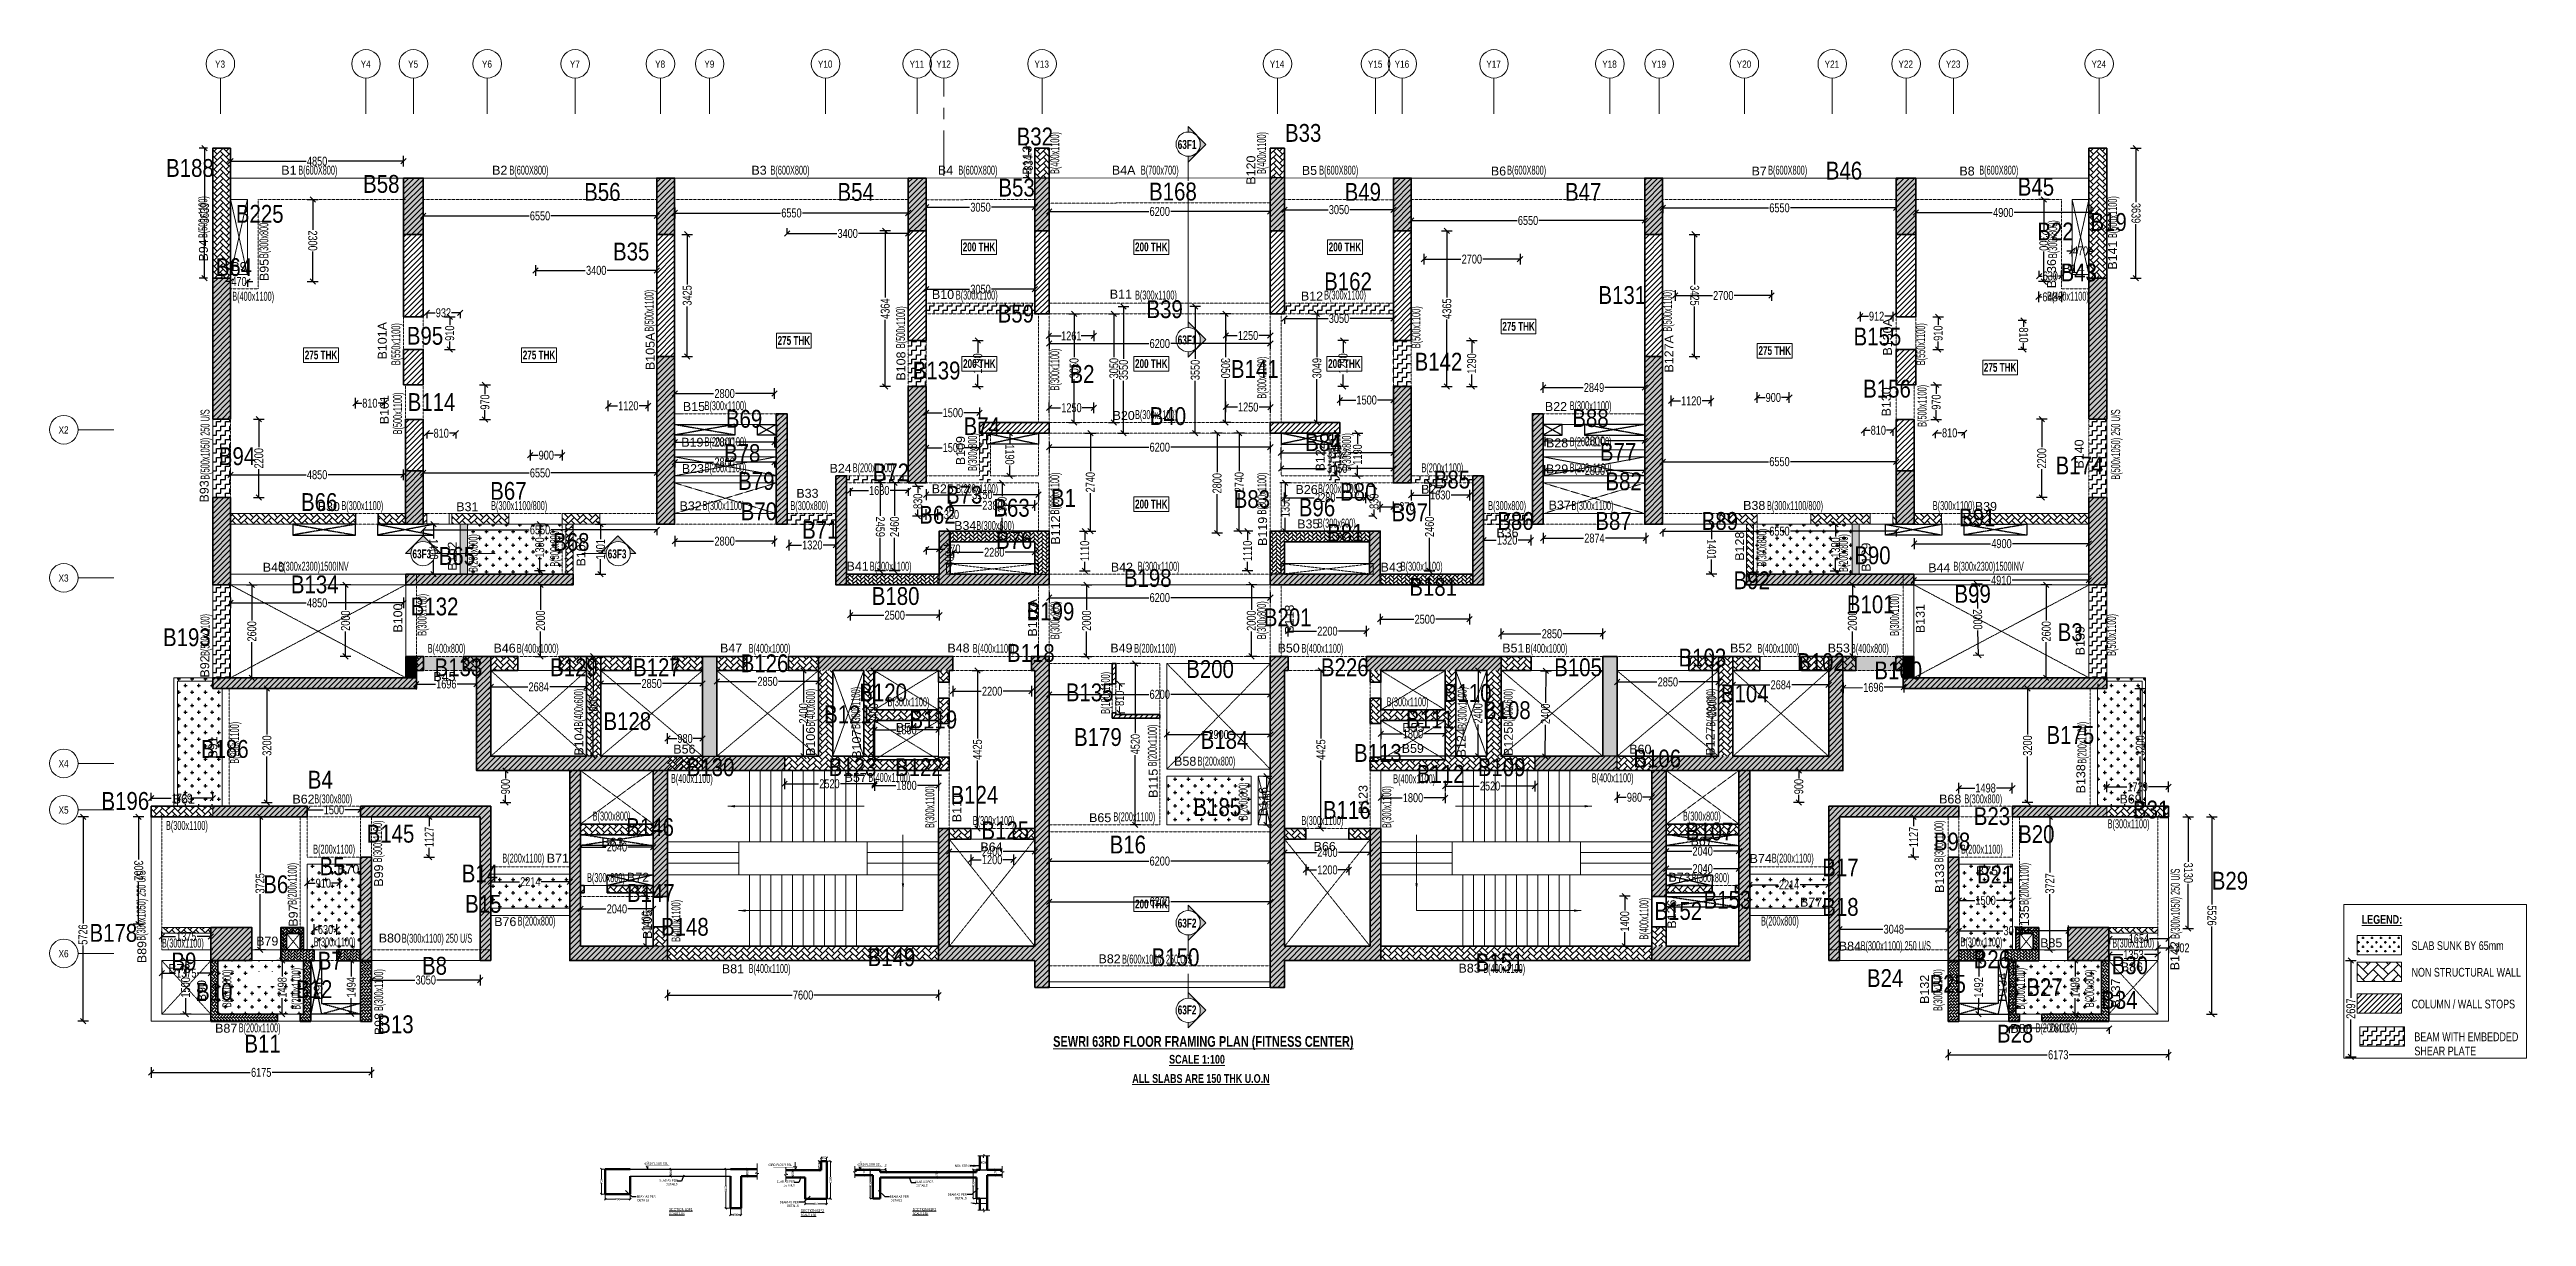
# Model space of a CAD drawing. Header units: millimetres. Extents: x -2 to 69443, y 95 to 32793.
import ezdxf
from ezdxf.enums import TextEntityAlignment as Align

# ---------------------------------------------------------------- set-up
doc = ezdxf.new("R2010")
doc.units = ezdxf.units.MM
doc.linetypes.add('Grid Line', pattern=[2222.5, 1270, -317.5, 317.5, -317.5])
doc.linetypes.add('HIDDEN', pattern=[0.375, 0.25, -0.125])
for name, color, linetype, lineweight in [('A-ANNO-DIMS', 8, 'Continuous', 15), ('A-DETL-MISC', 35, 'Continuous', 15), ('A-FLOR-IDEN', 11, 'Continuous', 9), ('A-GRIDS', 8, 'Continuous', 9), ('A-HIDD-ABVE', 8, 'HIDDEN', 20), ('G-ANNO-SYMB', 1, 'Continuous', 9), ('G-ANNO-TEXT', 231, 'Continuous', 9), ('S-BEAM', 7, 'Continuous', 18), ('S-BEAM-IDEN', 2, 'Continuous', 9), ('S-COL HATCH', 9, 'Continuous', 0), ('S-COLS', 5, 'Continuous', 35), ('S-DETL-GENF', 7, 'Continuous', 18), ('S-DETL-THIN', 1, 'Continuous', 18), ('S-FLOOR', 2, 'Continuous', 9), ('S-GRIDS', 8, 'Continuous', 9), ('S-WALL', 4, 'Continuous', 18), ('SEC TEXT', 50, 'Continuous', 5)]:
    doc.layers.add(name, color=color, linetype=linetype, lineweight=lineweight)
for name, color, linetype in [('Abhinav working', 6, 'Continuous'), ('Beam Nos', 7, 'Continuous'), ('changes', 7, 'Continuous'), ('CUTOUT', 4, 'Continuous'), ('dim', 8, 'Continuous'), ('SECTION LINE', 4, 'Continuous'), ('SUNK SLAB', 8, 'Continuous')]:
    doc.layers.add(name, color=color, linetype=linetype)
doc.styles.add('Arial Narrow', font='ARIALN.TTF', dxfattribs={"height": 400})
doc.styles.add('Dim.s & Anno.(Misc.)', font='ARIALN.TTF')
doc.styles.add('SC-BBS1', font='SansSerif')
doc.styles.add('sd', font='ARIALN.TTF')
doc.styles.add('SOBHA', font='swisscl.ttf')
doc.styles.add('Swis721 LtCn BT', font='swisscl.ttf', dxfattribs={"width": 0.9, "height": 233.355162})
doc.styles.add('Swis721 LtCn BT_2', font='swisscl.ttf', dxfattribs={"height": 244.992296})
doc.styles.add('Swis721 LtCn BT_B', font='', dxfattribs={"width": 0.9, "height": 246.918336})
doc.styles.get('Swis721 LtCn BT_B').set_extended_font_data('Swis721 LtCn BT', bold=True)
doc.dimstyles.new('A-GFC-100', dxfattribs={"dimscale": 100, "dimtxt": 1.75, "dimasz": 1.5, "dimexe": 1.5, "dimexo": 0, "dimgap": 1, "dimtad": 1, "dimdsep": 46, "dimtxsty": 'Dim.s & Anno.(Misc.)', "dimblk": 'ARCHTICK', "dimcen": 0, "dimdle": 1.5, "dimclrd": 256, "dimclre": 8, "dimclrt": 6, "dimazin": 2, "dimtfac": 1, "dimtix": 1, "dimtmove": 2, "dimatfit": 3, "dimfxl": 1, "dimtolj": 1, "dimlwd": -1, "dimlwe": 9, "dimarcsym": 0})
doc.dimstyles.new('S--25', dxfattribs={"dimscale": 25, "dimtxt": 2.5, "dimasz": 2, "dimexe": 0.25, "dimexo": 0.25, "dimgap": 0.1, "dimtad": 0, "dimdec": 0, "dimrnd": 0.0005, "dimzin": 0, "dimdsep": 46, "dimtxsty": 'SOBHA', "dimblk": 'OBLIQUE', "dimcen": 0.09, "dimclrd": 8, "dimclre": 8, "dimclrt": 6, "dimadec": 0, "dimazin": 0, "dimtfac": 1, "dimtdec": 0, "dimtofl": 0, "dimtmove": 0, "dimatfit": 3, "dimfxl": 0.18, "dimtolj": 1, "dimtzin": 0, "dimlwd": -1, "dimlwe": -1, "dimarcsym": 0})
doc.dimstyles.new('S-100', dxfattribs={"dimscale": 100, "dimtxt": 2.5, "dimasz": 1.5, "dimexe": 1.5, "dimexo": 1.5, "dimgap": 0.1, "dimtad": 0, "dimdec": 0, "dimrnd": 0.0005, "dimzin": 0, "dimdsep": 46, "dimtxsty": 'SOBHA', "dimblk": 'OBLIQUE', "dimcen": 0.09, "dimclrd": 8, "dimclre": 8, "dimclrt": 6, "dimadec": 0, "dimazin": 0, "dimtfac": 1, "dimtdec": 0, "dimtofl": 0, "dimtmove": 0, "dimatfit": 3, "dimfxl": 1.5, "dimfxlon": 1, "dimtolj": 1, "dimtzin": 0, "dimlwd": -1, "dimlwe": -1, "dimarcsym": 0})
pattern_1 = [(45, (-31890644.18, 20635841.75), (-75.1300955, 75.1300955), [])]
pattern_2 = [(0, (-31349613.2, 21123721.57), (187.5, 187.5), [93.75, -281.25]), (90, (-31349566.33, 21123674.7), (-187.5, 187.5), [93.75, -281.25])]
pattern_3 = [(0, (-31349613.2, 21123721.56), (187.5, 187.5), [93.75, -281.25]), (90, (-31349566.33, 21123674.68), (-187.5, 187.5), [93.75, -281.25])]
pattern_4 = [(45, (-31792792.5, 20735559.75), (0, 169.7056275), [360, -120]), (135, (-31792707.64, 20735644.6), (1e-14, 169.7056275), [360, -120])]
pattern_5 = [(45, (-31792792.494, 20735559.75), (0, 113.13708499), [240, -80]), (135, (-31792735.926, 20735616.32), (9e-15, 113.13708499), [240, -80])]
pattern_6 = [(45, (-31792792.5, 20683630.75), (0, 169.7056275), [360, -120]), (135, (-31792707.64, 20683715.6), (1e-14, 169.7056275), [360, -120])]
pattern_7 = [(45, (-31792792.5, 20635841.75), (0, 169.7056275), [360, -120]), (135, (-31792707.64, 20635926.6), (1e-14, 169.7056275), [360, -120])]
pattern_8 = [(45, (-31609283, 20752631.54), (0, 169.7056275), [360, -120]), (135, (-31609198.14, 20752716.4), (1e-14, 169.7056275), [360, -120])]
pattern_9 = [(315, (-31091886.604, 20694843.886), (84.85281374, -1e-14), [180, -60]), (45, (-31091844.18, 20694801.46), (84.85281374, -2e-14), [180, -60])]
pattern_10 = [(0, (-31789946.8, 20737491.14), (125, 125), [125, -125]), (90, (-31789821.8, 20737491.14), (-125, 125), [125, -125])]

msp = doc.modelspace()

# ---------------------------------------------------------------- texts
at = {"layer": 'A-FLOR-IDEN', "color": 1, "char_height": 246.92, "width": 1155, "attachment_point": 2, "line_spacing_factor": 0.964267, "style": 'Swis721 LtCn BT_B'}
for s, insert in [('200 THK', (26057.8, 27386.4)), ('200 THK', (30887.8, 27386.4)), ('200 THK', (36317.8, 27386.4)), ('275 THK', (41184.8, 25158.4)), ('275 THK', (7610.3, 24357.9)), ('275 THK', (13721.8, 24357.9)), ('275 THK', (20866.8, 24763.4)), ('275 THK', (48367.3, 24480.9)), ('200 THK', (26066.8, 24115.9)), ('200 THK', (30887.8, 24115.9)), ('200 THK', (36301.3, 24115.9)), ('275 THK', (54685.3, 24009.4)), ('200 THK', (30887.8, 20179.4)), ('200 THK', (30887.8, 8972))]:
    msp.add_mtext(s, dxfattribs=dict(at, insert=insert))
at = {"layer": 'Abhinav working', "char_height": 500, "attachment_point": 1, "style": 'Dim.s & Anno.(Misc.)'}
for s, insert in [('B32', (27112.7, 30605.7, 0)), ('B33', (34636.1, 30707.1, 0)), ('B188', (3266.1, 29724.7, 0)), ('B58', (8790, 29277.7, 0)), ('B53', (26601.8, 29174.7, 0)), ('B46', (49798.2, 29650.6, 0)), ('B45', (55180.6, 29199.4, 0)), ('B56', (14987.9, 29054.3, 0)), ('B54', (22090.7, 29054.3, 0)), ('B168', (30825.9, 29064.5, 0)), ('B49', (36308.6, 29054.3, 0)), ('B47', (42487.1, 29054.3, 0)), ('B225', (5222, 28440, 0)), ('B22', (55728.6, 27945.4, 0)), ('B19', (57217.7, 28211.2, 0)), ('B35', (15796.3, 27382.9, 0)), ('B64', (4658.2, 26946.3, 0)), ('B162', (35734.3, 26546.7, 0)), ('B43', (56378.6, 26797.7, 0)), ('B39', (30752.8, 25767.6, 0)), ('B131', (43423.3, 26164.3, 0)), ('B95', (10015.5, 25022.6, 0)), ('B59', (26579.3, 25642.4, 0)), ('B155^I', (50577.4, 25002.2, 0)), ('B139', (24200.2, 24049.9, 0)), ('B2', (28594.4, 23951.9, 0)), ('B141', (33120.5, 24092.1, 0)), ('B142', (38270.5, 24295.9, 0)), ('B114', (10039.2, 23164.6, 0)), ('B156^I', (50845.6, 23540.1, 0)), ('B69', (18960.1, 22696.8, 0)), ('B74', (25625.4, 22489.3, 0)), ('B40', (30845.5, 22772.4, 0)), ('B88', (42691.1, 22716.4, 0)), ('B94', (4745, 21647.9, 0)), ('B78', (18907.8, 21736.9, 0)), ('B84', (35200.1, 22040.4, 0)), ('B77', (43465.4, 21770.9, 0)), ('B79', (19304.6, 20954.4, 0)), ('B72', (23077.6, 21193.7, 0)), ('B85', (38807.6, 20993.7, 0)), ('B82', (43620.2, 20944.1, 0)), ('B174', (56241.2, 21389.2, 0)), ('B66', (7050.5, 20362.4, 0)), ('B67', (12353.4, 20675.8, 0)), ('B73', (25131.5, 20568.8, 0)), ('B63', (26460.3, 20202.5, 0)), ('B1', (28074.2, 20478.3, 0)), ('B83', (33199.1, 20447.2, 0)), ('B96', (35023.9, 20213.4, 0)), ('B80', (36181.1, 20650.4, 0)), ('B70', (19375.3, 20103.4, 0)), ('B71', (21098.8, 19584.7, 0)), ('B62', (24381.1, 20005.4, 0)), ('B81', (35820.7, 19501, 0)), ('B97', (37622.9, 20073.8, 0)), ('B86', (40587.4, 19833.7, 0)), ('B87', (43336.8, 19833.7, 0)), ('B89', (46320.1, 19833.7, 0)), ('B91', (53532.6, 19929.9, 0)), ('B65', (10910.2, 18853, 0)), ('B68', (14116.1, 19244, 0)), ('B76', (26535.2, 19300.4, 0)), ('B90', (50596.6, 18870.5, 0)), ('B134', (6764.4, 18056, 0)), ('B198^I', (30119.2, 18234.8, 0)), ('B92', (47211.2, 18171.7, 0)), ('B132', (10125.2, 17437, 0)), ('B180', (23050.5, 17730.4, 0)), ('B181', (38122, 17986.3, 0)), ('B101', (50389.8, 17497.4, 0)), ('B99', (53406.2, 17790.4, 0)), ('B199', (27392.6, 17299.7, 0)), ('B201', (34042.6, 17133.7, 0)), ('B3', (56299.6, 16717.9, 0)), ('B193', (3179.8, 16575, 0)), ('B118', (26842.3, 16133.7, 0)), ('B103', (45670.1, 16006, 0)), ('B133', (10793.8, 15733.7, 0)), ('B129', (14033, 15733.7, 0)), ('B127', (16358.6, 15733.7, 0)), ('B126', (19375.7, 15846, 0)), ('B200^I', (31866.1, 15683.7, 0)), ('B226', (35642.6, 15733.7, 0)), ('B105', (42184.3, 15733.7, 0)), ('B102', (48992.9, 15879.8, 0)), ('B100', (51160, 15645, 0)), ('B120', (22700.7, 15028.8, 0)), ('B135', (28491.8, 15030.4, 0)), ('B110', (39090.2, 15014.6, 0)), ('B104', (46858.1, 15001.6, 0)), ('B128', (15528.1, 14223.1, 0)), ('B121', (21714.1, 14414.7, 0)), ('B119', (24107.8, 14269.2, 0)), ('B111', (38032.7, 14271.1, 0)), ('B108', (40186.9, 14531.9, 0)), ('B186', (4243.1, 13445, 0)), ('B179', (28722.5, 13778.9, 0)), ('B184^I', (32271.7, 13697.8, 0)), ('B113', (36570.5, 13331.8, 0)), ('B175', (55986, 13836.5, 0)), ('B4', (7238.7, 12583, 0)), ('B130', (17863.2, 12933.7, 0)), ('B123', (21842.6, 12933.7, 0)), ('B122', (23704, 12933.7, 0)), ('B112', (38333, 12744.8, 0)), ('B109', (40042.6, 12933.7, 0)), ('B106', (44403.7, 13175.3, 0)), ('B196', (1454.3, 11987.5, 0)), ('B124', (25258.2, 12160, 0)), ('B185^I', (32068.9, 11813.2, 0)), ('B146', (16167.2, 11256.1, 0)), ('B125', (26126.4, 11166.2, 0)), ('B116', (35699.9, 11736.1, 0)), ('B107', (45870.8, 11133.7, 0)), ('B23', (53947.9, 11562.2, 0)), ('B31', (58410.9, 11747.5, 0)), ('B145', (8888.2, 11070, 0)), ('B16', (29721.7, 10766.2, 0)), ('B98', (52828.6, 10848.8, 0)), ('B20', (55190.4, 11056.8, 0)), ('B5', (7569, 10157, 0)), ('B14', (11553.9, 9955.9, 0)), ('B17', (49699.1, 10122.4, 0)), ('B21', (54035.8, 9925.2, 0)), ('B29', (60620.3, 9751.9, 0)), ('B6', (5990.4, 9651.5, 0)), ('B15', (11649.9, 9105.2, 0)), ('B147', (16186.9, 9408.5, 0)), ('B153', (46371.9, 9217.7, 0)), ('B148', (17142.6, 8460.9, 0)), ('B152', (44993.9, 8904.8, 0)), ('B18', (49699.1, 9018, 0)), ('B178', (1119.5, 8291.3, 0)), ('B9', (3415.9, 7490.3, 0)), ('B7', (7519.9, 7510.7, 0)), ('B8', (10440.9, 7368.7, 0)), ('B149', (22933.8, 7608.5, 0)), ('B150', (30899.8, 7608.5, 0)), ('B151', (39983, 7465.4, 0)), ('B24', (50951.6, 7023.5, 0)), ('B26', (53945.7, 7550.2, 0)), ('B30', (57812, 7382.3, 0)), ('B10', (4107.8, 6640.1, 0)), ('B12', (6907.7, 6712.6, 0)), ('B25', (52706.8, 6863.8, 0)), ('B27', (55418.6, 6767.7, 0)), ('B34', (57521, 6410.7, 0)), ('B13', (9186.9, 5729.6, 0)), ('B11', (5461.6, 5185.4, 0)), ('B28', (54597.3, 5466.2, 0))]:
    msp.add_mtext_dynamic_manual_height_columns(s, width=21149.247, gutter_width=5423.5, heights=[0], dxfattribs=dict(at, insert=insert))
at = {"layer": 'Beam Nos', "style": 'SC-BBS1'}
for s, p in [('B113', (27603.7, 29690.1)), ('B120', (33881.5, 29414, 0)), ('B94', (4512.3, 27164.3, 0)), ('B141', (58036.9, 27032.6)), ('B95', (6215.2, 26616.6)), ('B136', (56327.4, 26513.5)), ('B101A', (9527.5, 24632.8, 0)), ('B130A', (51725.9, 24743)), ('B105A', (17037.3, 24336.5)), ('B108', (24069.1, 23923.9)), ('B127A', (45601.7, 24265.9)), ('B101', (9583.9, 22700.5, 0)), ('B130', (51693.5, 22920.5)), ('B109', (25739.6, 21555)), ('B122', (35821.3, 21378.2, 0)), ('B140', (57100.4, 21460.6)), ('B93', (4534.8, 20411.3, 0)), ('B112', (28402.7, 19327.6)), ('B119', (34208.5, 19291.5, 0)), ('B102', (11491.2, 18596.1, 0)), ('B103', (15098.8, 18716.6)), ('B128', (47583.1, 18876.1)), ('B129', (51127.2, 18568.1)), ('B112A', (27756, 16868.2, 0)), ('B100', (9963.7, 16863.1, 0)), ('B118', (34957.9, 16829.9, 0)), ('B131', (52647.8, 16847.6, 0)), ('B139', (57128.4, 16225.6)), ('B92', (4549.8, 15505.3, 0)), ('B91', (4776.1, 13235.8)), ('B104', (15040.8, 13414.6)), ('B106', (21533.5, 13406.6)), ('B107', (22825.1, 13328.1)), ('B124', (39777.7, 13368.1)), ('B125', (41098.7, 13408.1)), ('B127', (46760.1, 13414.6)), ('B115', (31142.5, 12231.5)), ('B138', (57147.2, 12357.6)), ('B111', (25633.2, 11548.6)), ('B116', (34226.8, 11718.1)), ('B123', (37025.1, 11777.1)), ('B99', (9424.7, 9645.1, 0)), ('B133', (53189.5, 9568.1)), ('B97', (7031.2, 8524.9, 0)), ('B105', (16963.5, 8279.6)), ('B126', (45677.7, 8566.1)), ('B135', (55570, 8404.6)), ('B89', (2786.7, 7503.1)), ('B142', (59781.9, 7399.6)), ('B90', (4461.7, 6410.2)), ('B96', (7729.4, 6473.9)), ('B132', (52768, 6458.1)), ('B134', (54942.8, 6514.6)), ('B137', (58122.7, 6353.1)), ('B98', (9435.2, 5484.6, 0))]:
    msp.add_text(s, height=250, rotation=90, dxfattribs=at).set_placement(p, align=Align.BOTTOM_CENTER)
for s, p in [('B1', (6709.8, 29212.2)), ('B2', (12620.8, 29212.2)), ('B3', (19890.8, 29212.2)), ('B4', (25118.3, 29213.8)), ('B4A', (30112.8, 29213.8)), ('B5', (35322.2, 29206.1)), ('B6', (40621.7, 29189.7, 0)), ('B7', (47930.2, 29189.7, 0)), ('B8', (53758.2, 29189.7)), ('B9', (5310.8, 26512.5)), ('B14', (56742.2, 26453.1)), ('B10', (25048.6, 25730.5)), ('B11', (30035.3, 25739.6)), ('B12', (35393.5, 25685.5)), ('B22', (42233.7, 22589.9, 0)), ('B15', (18066.7, 22589.7, 0)), ('B20', (30113, 22339.9)), ('B19', (18020.7, 21588.7)), ('B28', (42264.6, 21570.8, 0)), ('B23', (18036, 20851.3, 0)), ('B24', (22178.2, 20858.7)), ('B29', (42264.6, 20840.8, 0)), ('B33', (21247, 20157.8, 0)), ('B25', (25040.4, 20286.3, 0)), ('B26', (35243.1, 20265.8, 0)), ('B27', (38762.6, 20270.7, 0)), ('B37', (42337.7, 19829.6)), ('B38', (47791.7, 19819.6)), ('B30', (7829.4, 19785.8)), ('B31', (11711.6, 19782.3)), ('B32', (17972.6, 19807.3)), ('B34', (25672.3, 19254.7)), ('B35', (35288.9, 19299.7)), ('B39', (54287.2, 19790.8)), ('B36', (40872.7, 19049.6)), ('B40', (6287.9, 18086.3, 0)), ('B41', (22654.8, 18116.3)), ('B42', (30064.2, 18089.7)), ('B43', (37626.7, 18089.7)), ('B44', (52981.2, 18073.3)), ('B46', (12756.2, 15821.6)), ('B47', (19107.2, 15822.6)), ('B48', (25482.7, 15822.6)), ('B49', (30050.2, 15822.6)), ('B50', (34739.2, 15822.6)), ('B51', (41038.2, 15822.6)), ('B52', (47424.3, 15822.6)), ('B53', (50162.2, 15822.6)), ('B45', (11069.7, 15023.1)), ('B54', (24033.4, 13595.6)), ('B55', (38233.4, 13595.6)), ('B56', (17797.2, 12989.7)), ('B59', (38218.8, 13008.9, 0)), ('B60', (44599.7, 12989.7)), ('B57', (22599.9, 12197.4)), ('B58', (31838.9, 12648.9, 0)), ('B61', (3760.7, 11589.7)), ('B62', (7118.7, 11589.3)), ('B68', (53285.9, 11591.6)), ('B69', (58343.4, 11591.6)), ('B65', (29453.4, 11069.1)), ('B63', (15779.2, 10382.3)), ('B64', (26407.4, 10248.6)), ('B66', (35749.4, 10264.1)), ('B67', (46316.4, 10409.1)), ('B70', (8374.4, 9629.6)), ('B71', (14249.2, 9933.1)), ('B72', (16497.6, 9399.1)), ('B73', (45696.9, 9399.1)), ('B74', (47973.4, 9924.3)), ('B75', (54318.4, 9579.2, 0)), ('B76', (12775.9, 8155.6)), ('B77', (49387.3, 8701.4)), ('B79', (6102.7, 7611.1)), ('B80', (9538.4, 7696.8)), ('B84', (50473.7, 7470.6, 0)), ('B85', (56118.7, 7561.7, 0)), ('B78', (3635.9, 6842.8)), ('B81', (19159.2, 6833.5)), ('B82', (29719.2, 7113.3)), ('B83', (39811.7, 6852.6, 0)), ('B86', (58381.2, 6886.7, 0)), ('B87', (4951.2, 5168)), ('B88', (55284.2, 5163))]:
    msp.add_text(s, height=250, dxfattribs=at).set_placement(p, align=Align.BOTTOM_CENTER)
at = {"layer": 'G-ANNO-SYMB', "char_height": 250, "width": 707.088, "style": 'Swis721 LtCn BT_B'}
for s, insert, attachment_point in [('63F1', (31627.7, 30258.5), 1), ('63F1', (31627.7, 24781.8), 1), ('63F3', (10173.2, 18785.6), 1), ('63F3', (15647.1, 18785.6), 1), ('63F2', (31627.7, 8439.5), 1), ('63F2', (31627.7, 5752.6), 7)]:
    msp.add_mtext(s, dxfattribs=dict(at, insert=insert, attachment_point=attachment_point))
at = {"layer": 'G-ANNO-TEXT', "color": 7, "char_height": 244.992, "attachment_point": 1, "line_spacing_factor": 0.971848, "style": 'Swis721 LtCn BT_2'}
for s, insert, width in [('\\fSwis721 LtCn BT|b1|i0|c0|p34|;\\LLEGEND:', (64824.2, 8539.4), 1299), ('SLAB SUNK BY 65mm', (66220.1, 7806.3), 3845.238), ('NON STRUCTURAL WALL', (66220.1, 7059.8), 3845.238), ('COLUMN / WALL STOPS', (66220.1, 6169.4), 3845.238), ('BEAM WITH EMBEDDED SHEAR PLATE', (66300.1, 5250.3, 0), 3043.577)]:
    msp.add_mtext(s, dxfattribs=dict(at, insert=insert, width=width))
at = {"layer": 'G-ANNO-TEXT', "color": 6, "insert": (28135.5, 5148.4), "char_height": 300, "width": 8429.778, "attachment_point": 1, "line_spacing_factor": 0.971848, "style": 'Swis721 LtCn BT_2'}
msp.add_mtext('{\\fSwis721 LtCn BT|b1|i0|c0|p34;\\LSEWRI 63RD FLOOR FRAMING PLAN (FITNESS CENTER)}', dxfattribs=at)
at = {"layer": 'G-ANNO-TEXT', "color": 1, "char_height": 244.992, "attachment_point": 1, "line_spacing_factor": 0.971848, "style": 'Swis721 LtCn BT_2'}
for s, insert, width in [('{\\fSwis721 LtCn BT|b1|i0|c0|p34;\\LSCALE 1:100}', (31388.1, 4620.8), 1551.037), ('{\\fSwis721 LtCn BT|b1|i0|c0|p34;\\LALL SLABS ARE 150 THK U.O.N}', (30353.9, 4082.4), 3728.693)]:
    msp.add_mtext(s, dxfattribs=dict(at, insert=insert, width=width))
at = {"layer": 'S-BEAM-IDEN', "style": 'Swis721 LtCn BT', "width": 0.8}
for s, rotation, p in [('B(400x1100)', 90, (28305.5, 29307)), ('B(400x1100)', 90, (34103.3, 29307)), ('B(600X800)', 360, (6973.1, 29289.1, 0)), ('B(600X800)', 360, (12892.5, 29289.1, 0)), ('B(600X800)', 360, (20211.4, 29289.1, 0)), ('B(600X800)', 360, (25478.9, 29289.1, 0)), ('B(700x700)', 360, (30595.7, 29289.1, 0)), ('B(500x1100)', 90, (4424, 27509.9, 0)), ('B(500x1100)', 90, (57964.1, 27509.9, 0)), ('B(300x800)', 90, (6131.9, 26948)), ('B(300x800)', 90, (56284.9, 26948)), ('B(400x1100)', 360, (5120.6, 25754.1, 0)), ('B(500x1100)', 90, (16933.7, 24889.7, 0)), ('B(300x1100)', 360, (25406.9, 25789.1)), ('B(300x1100)', 360, (30431.9, 25789.1)), ('B(300x1100)', 360, (35732.9, 25789.1)), ('B(500x1100)', 90, (45483.1, 24889.7, 0)), ('B(550x1100)', 90, (9833.7, 23950.2)), ('B(500x1100)', 90, (23983.7, 24424.2)), ('B(500x1100)', 90, (38433.1, 24424.2)), ('B(550x1100)', 90, (52583.1, 23950.2)), ('B(300x1100)', 90, (28305.5, 23239.3)), ('B(300x1100)', 90, (34111.3, 23012.3)), ('B(500x1100)', 90, (9881.3, 22010.4)), ('B(300x1100)', 360, (18362.5, 22689.1)), ('B(500x1100)', 90, (52621.9, 22221.4)), ('B(500x1050) 250 U/S', 90, (4483.7, 20739.7)), ('B(300x1100)', 360, (30431.9, 22439.1)), ('B(500x1050) 250 U/S', 90, (58050, 20739.7)), ('B(200x1100)', 360, (18362.5, 21679.1, 0)), ('B(300x800)', 90, (25999, 20983.5)), ('B(300x800)', 90, (36485.3, 20983.5)), ('B(200x1100)', 360, (18362.5, 20949.1, 0)), ('B(200x1100)', 360, (22516.9, 20949.1)), ('B(300x1100)', 90, (28305.5, 19766.3)), ('B(300x1100)', 90, (34111.3, 19766.3)), ('B(300x1100)', 360, (8181, 19889.1)), ('B(300x1100/800)', 360, (12378.7, 19889.1)), ('B(300x1100)', 360, (18308.5, 19889.1)), ('B(300x800)', 360, (20770.6, 19889.1)), ('B(200x1100)', 360, (35562.4, 20363.6)), ('B(300x600)', 360, (25982.2, 19331.3, 0)), ('B(300x600)', 360, (35557.3, 19399.1, 0)), ('B(200x800)', 90, (12000.1, 18154)), ('B(300x800)', 90, (14283.7, 18305.5, 0)), ('B(300x800)', 90, (48133.1, 18305.5, 0)), ('B(200x800)', 90, (50416.7, 18154)), ('B(300x2300)1500INV', 360, (6413, 18189.1, 0)), ('B(300x1100)', 360, (22993, 18189.1, 0)), ('B(300x1100)', 360, (30507.3, 18189.1)), ('B(300x1100)', 360, (37881.7, 18189.1, 0)), ('B(300x2300)1500INV', 360, (53378.3, 18189.1, 0)), ('B(300x1100)', 90, (10566.8, 16365.6)), ('B(300x1100)', 90, (51850, 16365.6)), ('B(500x1100)', 90, (4483.7, 15801.9)), ('B(300x800)', 90, (28312.6, 16272.2)), ('B(300x800)', 90, (34104.2, 16272.2)), ('B(500x1100)', 90, (57933.1, 15801.9)), ('B(400x800)', 360, (10600.9, 15889.1)), ('B(400x1000)', 360, (13098.4, 15889.1)), ('B(400x1000)', 360, (19598.4, 15889.1)), ('B(400x1100)', 360, (25880.5, 15889.1)), ('B(200x1100)', 360, (30408.5, 15889.1)), ('B(100x1100)', 90, (29727.1, 14179.5)), ('B(400x600)', 90, (14957, 13820.4, 0)), ('B(400x600)', 90, (21457, 13820.4, 0)), ('B(300x1100)', 90, (22727, 13757.8, 0)), ('B(300x1100)', 360, (23493.4, 14389.1, 0)), ('B(300x1100)', 90, (39729, 13757.8, 0)), ('B(400x600)', 90, (41019.5, 13820.4, 0)), ('B(400x600)', 90, (46701.4, 13820.4, 0)), ('B(200x1100)', 90, (5309.7, 12781.2)), ('B(200x1100)', 90, (57107.1, 12781.2)), ('B(200x1100)', 90, (31041.7, 12705.2)), ('B(400x1100)', 360, (17419.9, 12243)), ('B(400x1100)', 360, (22954.6, 12271.9)), ('B(200x800)', 360, (32183.5, 12729.1)), ('B(400x1100)', 360, (43236.2, 12261.5)), ('B(300x800)', 360, (7421, 11670.4)), ('B(300x1100)', 90, (24803.6, 10979.8)), ('B(200x800)', 90, (33586.8, 11198.1)), ('B(300x1100)', 90, (37613.2, 10979.8)), ('B(400x1100)', 360, (37670.2, 12232.7)), ('B(300x1100)', 90, (9321.2, 10016.3)), ('B(300x800)', 360, (15226.2, 11189.1)), ('B(300x1100)', 360, (25882.8, 11063.9)), ('B(200x1100)', 360, (29825.2, 11169.1)), ('B(300x800)', 360, (45792.2, 11189.1)), ('B(300x1100)', 90, (53095.6, 10016.3)), ('B(200x1100)', 360, (7391, 10261.7)), ('B(300x1050) 250 U/S', 90, (2690.1, 7821.4)), ('B(200x1100)', 90, (6929.3, 8827)), ('B(200x1100)', 360, (12693.7, 10010.2)), ('B(300x800)', 360, (15068.2, 9463.9)), ('B(200x1100)', 90, (55487.4, 8827)), ('B(300x1050) 250 U/S', 90, (59722.1, 7873.3)), ('B(200x800)', 360, (13122, 8247.3)), ('B(400x1100)', 90, (17686.2, 7790.6)), ('B(400x1100)', 90, (44824.9, 7853.1)), ('B(300x1100)', 360, (3149.3, 7631)), ('B(300x1100)', 360, (7403.5, 7661.7)), ('B(300x1100) 250 U/S', 360, (9876, 7764.7)), ('B(300x1100) 250 U/S', 360, (50774.2, 7558.2)), ('B(200x800)', 90, (5095.7, 5955.9)), ('B(200x1100)', 90, (7036.5, 5886.3)), ('B(300x1100)', 90, (9350.3, 5850.6)), ('B(400x1100)', 360, (19598.4, 6917.2, 0)), ('B(600x1050) 250 U/S', 360, (30067.3, 7181.7)), ('B(400x1100)', 360, (40194.7, 6917.2, 0)), ('B(300x1100)', 90, (53066.5, 5850.6)), ('B(200x1100)', 90, (55380.3, 5886.3)), ('B(200x800)', 90, (57321.1, 5955.9)), ('B(200x1100)', 360, (5302.3, 5254))]:
    msp.add_text(s, height=250, rotation=rotation, dxfattribs=at).set_placement(p)
for s, p in [('B(600X800)', (35595.5, 29289.1, 0)), ('B(600X800)', (40863, 29289.1, 0)), ('B(600X800)', (48181.9, 29289.1, 0)), ('B(600X800)', (54101.3, 29289.1, 0)), ('B(400x1100)', (55997.5, 25756.1, 0)), ('B(300x1100)', (42616.5, 22689.1)), ('B(200x1100)', (42616.5, 21679.1, 0)), ('B(200x1100)', (38462.2, 20949.1)), ('B(200x1100)', (42616.5, 20949.1, 0)), ('B(200x1100)', (25416.7, 20363.6)), ('B(300x800)', (40333.7, 19889.1)), ('B(300x1100)', (42670.5, 19889.1)), ('B(300x1100/800)', (48147.9, 19889.1)), ('B(300x1100)', (52798.1, 19889.1)), ('B(400x1100)', (35098.6, 15889.1)), ('B(400x1000)', (41380.7, 15889.1)), ('B(400x1000)', (47880.7, 15889.1)), ('B(400x800)', (50503.5, 15889.1)), ('B(300x1100)', (37485.6, 14389.1, 0)), ('B(300x800)', (53683.4, 11670.4)), ('B(300x1100)', (3262.8, 10926.6)), ('B(300x1100)', (35096.3, 11063.9)), ('B(300x1100)', (57701, 10973.2)), ('B(200x1100)', (53588.1, 10261.7)), ('B(300x800)', (46036.2, 9463.9)), ('B(200x1100)', (48285.4, 10010.2)), ('B(200x800)', (47982.4, 8247.3)), ('B(300x1100)', (53575.6, 7661.7)), ('B(300x1100)', (57829.8, 7631)), ('B(200x1100)', (55676.8, 5254))]:
    msp.add_text(s, height=250, dxfattribs=at).set_placement(p)
at = {"layer": 'SEC TEXT', "color": 1, "linetype": 'ByBlock', "insert": (17371.4, 330.6), "char_height": 75, "width": 804.109, "attachment_point": 1, "rotation": 0.010721, "style": 'sd'}
msp.add_mtext('{\\fSwis721 LtCn BT|b0|i0|c0|p34;\\LSECTION 63F1\\P\\H0.83333x;SCALE 1:50}', dxfattribs=at)

# ---------------------------------------------------------------- blocks, each defined once
blk = doc.blocks.new('A$Cebf64a2d')
at = {"layer": 'S-COL HATCH', "transparency": 33554687}
h = blk.add_hatch(dxfattribs=at)
h.set_pattern_fill('ANSI31', color=256, scale=850)
h.set_pattern_definition(pattern_1)
h.paths.add_polyline_path([(7629, 22675), (7079, 22675), (7079, 18785), (7629, 18785)])
h = blk.add_hatch(dxfattribs=at)
h.set_pattern_fill('ANSI31', color=256, scale=850)
h.set_pattern_definition(pattern_1)
h.paths.add_polyline_path([(14179, 12975), (14679, 12975), (14679, 22675), (14179, 22675)])
h = blk.add_hatch(dxfattribs=at)
h.set_pattern_fill('ANSI31', color=256, scale=850)
h.set_pattern_definition(pattern_1)
h.paths.add_polyline_path([(21229, 18125), (21729, 18125), (21729, 22675), (21229, 22675)])
h = blk.add_hatch(dxfattribs=at)
h.set_pattern_fill('ANSI31', color=256, scale=850)
h.set_pattern_definition(pattern_1)
h.paths.add_polyline_path([(24779, 22681), (25179, 22681), (25179, 18875), (24779, 18875)])
h = blk.add_hatch(dxfattribs=at)
h.set_pattern_fill('ANSI31', color=256, scale=850)
h.set_pattern_definition(pattern_1)
h.paths.add_polyline_path([(31779, 22681), (31379, 22681), (31379, 18875), (31779, 18875)])
h = blk.add_hatch(dxfattribs=at)
h.set_pattern_fill('ANSI31', color=256, scale=850)
h.set_pattern_definition(pattern_1)
h.paths.add_polyline_path([(35329, 22675), (34829, 22675), (34829, 18125), (35329, 18125)])
h = blk.add_hatch(dxfattribs=at)
h.set_pattern_fill('ANSI31', color=256, scale=850)
h.set_pattern_definition(pattern_1)
h.paths.add_polyline_path([(42379, 22675), (41879, 22675), (41879, 12975), (42379, 12975)])
h = blk.add_hatch(dxfattribs=at)
h.set_pattern_fill('ANSI31', color=256, scale=850)
h.set_pattern_definition(pattern_1)
h.paths.add_polyline_path([(48929, 18785), (49479, 18785), (49479, 22675), (48929, 22675)])
h = blk.add_hatch(dxfattribs=at)
h.set_pattern_fill('ANSI31', color=256, scale=850)
h.set_pattern_definition(pattern_1)
h.paths.add_polyline_path([(2229, 19876), (1729, 19876), (1729, 15926), (2229, 15926)])
h = blk.add_hatch(dxfattribs=at)
h.set_pattern_fill('ANSI31', color=256, scale=850)
h.set_pattern_definition(pattern_1)
h.paths.add_polyline_path([(54329, 19876), (54829, 19876), (54829, 15926), (54329, 15926)])
h = blk.add_hatch(dxfattribs=at)
h.set_pattern_fill('ANSI31', color=256, scale=850)
h.set_pattern_definition(pattern_1)
h.paths.add_polyline_path([(7629, 17875), (7079, 17875), (7079, 16885), (7629, 16885)])
h = blk.add_hatch(dxfattribs=at)
h.set_pattern_fill('ANSI31', color=256, scale=850)
h.set_pattern_definition(pattern_1)
h.paths.add_polyline_path([(48929, 16885), (49479, 16885), (49479, 17875), (48929, 17875)])
h = blk.add_hatch(dxfattribs=at)
h.set_pattern_fill('ANSI31', color=256, scale=850)
h.set_pattern_definition(pattern_1)
h.paths.add_polyline_path([(21729, 16835), (21229, 16835), (21229, 14135), (21729, 14135)])
h = blk.add_hatch(dxfattribs=at)
h.set_pattern_fill('ANSI31', color=256, scale=850)
h.set_pattern_definition(pattern_1)
h.paths.add_polyline_path([(34829, 14135), (35329, 14135), (35329, 16835), (34829, 16835)])
h = blk.add_hatch(dxfattribs=at)
h.set_pattern_fill('ANSI31', color=256, scale=850)
h.set_pattern_definition(pattern_1)
h.paths.add_polyline_path([(17529, 12975), (17829, 12975), (17829, 16075), (17529, 16075)])
h = blk.add_hatch(dxfattribs=at)
h.set_pattern_fill('ANSI31', color=256, scale=850)
h.set_pattern_definition(pattern_1)
h.paths.add_polyline_path([(39029, 16075), (38729, 16075), (38729, 12975), (39029, 12975)])
h = blk.add_hatch(dxfattribs=at)
h.set_pattern_fill('ANSI31', color=256, scale=850)
h.set_pattern_definition(pattern_1)
h.paths.add_polyline_path([(7629, 15675), (7629, 15675), (7629, 15775), (7629, 15915), (7129, 15915), (7129, 12975), (7629, 12975)])
h = blk.add_hatch(dxfattribs=at)
h.set_pattern_fill('ANSI31', color=256, scale=850)
h.set_pattern_definition(pattern_1)
h.paths.add_polyline_path([(25179, 15825), (23229, 15825), (23229, 15525), (25179, 15525)])
h = blk.add_hatch(dxfattribs=at)
h.set_pattern_fill('ANSI31', color=256, scale=850)
h.set_pattern_definition(pattern_1)
h.paths.add_polyline_path([(31379, 15825), (33329, 15825), (33329, 15525), (31379, 15525)])
h = blk.add_hatch(dxfattribs=at)
h.set_pattern_fill('ANSI31', color=256, scale=850)
h.set_pattern_definition(pattern_1)
h.paths.add_polyline_path([(48929, 15675), (48929, 15675), (48929, 15775), (48929, 15915), (49429, 15915), (49429, 12975), (48929, 12975)])
h = blk.add_hatch(dxfattribs=at)
h.set_pattern_fill('ANSI31', color=256, scale=850)
h.set_pattern_definition(pattern_1)
h.paths.add_polyline_path([(19499, 14335), (19199, 14335), (19199, 11275), (19499, 11275), (19499, 11575)])
h = blk.add_hatch(dxfattribs=at)
h.set_pattern_fill('ANSI31', color=256, scale=850)
h.set_pattern_definition(pattern_1)
h.paths.add_polyline_path([(37059, 14335), (37359, 14335), (37359, 11275), (37059, 11275), (37059, 11575)])
h = blk.add_hatch(dxfattribs=at)
h.set_pattern_fill('ANSI31', color=256, scale=850)
h.set_pattern_definition(pattern_1)
h.paths.add_polyline_path([(1729, 11275), (2229, 11275), (2229, 13726), (1729, 13726)])
h = blk.add_hatch(dxfattribs=at)
h.set_pattern_fill('ANSI31', color=256, scale=850)
h.set_pattern_definition(pattern_1)
h.paths.add_polyline_path([(54829, 13726), (54329, 13726), (54329, 11275), (54829, 11275)])
h = blk.add_hatch(dxfattribs=at)
h.set_pattern_fill('ANSI31', color=256, scale=850)
h.set_pattern_definition(pattern_1)
h.paths.add_polyline_path([(22099, 12785), (22399, 12785), (22399, 11575), (25179, 11575), (25179, 11275), (22099, 11275)])
h = blk.add_hatch(dxfattribs=at)
h.set_pattern_fill('ANSI31', color=256, scale=850)
h.set_pattern_definition(pattern_1)
h.paths.add_polyline_path([(34459, 12785), (34159, 12785), (34159, 11575), (31379, 11575), (31379, 11275), (34459, 11275)])
h = blk.add_hatch(dxfattribs=at)
h.set_pattern_fill('ANSI31', color=256, scale=850)
h.set_pattern_definition(pattern_1)
h.paths.add_polyline_path([(11829, 11575), (11629, 11575), (7439, 11575), (7439, 11275), (11829, 11275)])
h.paths.add_polyline_path([(7439, 11575), (7140, 11575), (7140, 11275), (7439, 11275)])
h = blk.add_hatch(dxfattribs=at)
h.set_pattern_fill('ANSI31', color=256, scale=850)
h.set_pattern_definition(pattern_1)
h.paths.add_polyline_path([(44729, 11575), (44929, 11575), (49119, 11575), (49119, 11275), (44729, 11275)])
h.paths.add_polyline_path([(49119, 11575), (49419, 11575), (49419, 11275), (49119, 11275)])
h = blk.add_hatch(dxfattribs=at)
h.set_pattern_fill('ANSI31', color=256, scale=850)
h.set_pattern_definition(pattern_1)
h.paths.add_polyline_path([(7140, 8675), (7439, 8675), (7439, 9275), (7140, 9275)])
h = blk.add_hatch(dxfattribs=at)
h.set_pattern_fill('ANSI31', color=256, scale=850)
h.set_pattern_definition(pattern_1)
h.paths.add_polyline_path([(14479, 6075), (14479, 6475), (9525, 6475), (9525, 9275), (9125, 9275), (9125, 6075)])
h = blk.add_hatch(dxfattribs=at)
h.set_pattern_fill('ANSI31', color=256, scale=850)
h.set_pattern_definition(pattern_1)
h.paths.add_polyline_path([(18709, 9275), (22479, 9275), (22479, 8875), (18709, 8875)])
h = blk.add_hatch(dxfattribs=at)
h.set_pattern_fill('ANSI31', color=256, scale=850)
h.set_pattern_definition(pattern_1)
h.paths.add_polyline_path([(22379, 4450), (22079, 4450), (22079, 1150), (22079, 750), (24779, 750), (24779, 0), (25179, 0), (25179, 1150), (25179, 1150), (25179, 9275), (24679, 9275), (24679, 8875), (24779, 8875), (24779, 1150), (24779, 1150), (22379, 1150), (22379, 1150)])
h = blk.add_hatch(dxfattribs=at)
h.set_pattern_fill('ANSI31', color=256, scale=850)
h.set_pattern_definition(pattern_1)
h.paths.add_polyline_path([(27049, 9075), (26949, 9075), (26949, 8505), (27049, 8505)])
h = blk.add_hatch(dxfattribs=at)
h.set_pattern_fill('ANSI31', color=256, scale=850)
h.set_pattern_definition(pattern_1)
h.paths.add_polyline_path([(34179, 4450), (34479, 4450), (34479, 1150), (34479, 750), (31779, 750), (31779, 0), (31379, 0), (31379, 1150), (31379, 1150), (31379, 9275), (31879, 9275), (31879, 8875), (31779, 8875), (31779, 1150), (31779, 1150), (34179, 1150), (34179, 1150)])
h = blk.add_hatch(dxfattribs=at)
h.set_pattern_fill('ANSI31', color=256, scale=850)
h.set_pattern_definition(pattern_1)
h.paths.add_polyline_path([(37849, 9275), (34079, 9275), (34079, 8875), (37849, 8875)])
h = blk.add_hatch(dxfattribs=at)
h.set_pattern_fill('ANSI31', color=256, scale=850)
h.set_pattern_definition(pattern_1)
h.paths.add_polyline_path([(42079, 6075), (42079, 6475), (47034, 6475), (47034, 9275), (47434, 9275), (47434, 6075)])
h = blk.add_hatch(dxfattribs=at)
h.set_pattern_fill('ANSI31', color=256, scale=850)
h.set_pattern_definition(pattern_1)
h.paths.add_polyline_path([(49419, 9275), (49119, 9275), (49119, 8675), (49419, 8675)])
h = blk.add_hatch(dxfattribs=at)
h.set_pattern_fill('ANSI31', color=256, scale=850)
h.set_pattern_definition(pattern_1)
h.paths.add_polyline_path([(1729, 8675), (1729, 8375), (7439, 8375), (7439, 8675)])
h = blk.add_hatch(dxfattribs=at)
h.set_pattern_fill('ANSI31', color=256, scale=850)
h.set_pattern_definition(pattern_1)
h.paths.add_polyline_path([(49119, 8675), (49119, 8375), (54829, 8375), (54829, 8675)])
h = blk.add_hatch(dxfattribs=at)
h.set_pattern_fill('ANSI31', color=256, scale=850)
h.set_pattern_definition(pattern_1)
h.paths.add_polyline_path([(28279, 7645), (27049, 7645), (27049, 7695), (26949, 7695), (26949, 7545), (28279, 7545)])
h = blk.add_hatch(dxfattribs=at)
h.set_pattern_fill('ANSI31', color=256, scale=850)
h.set_pattern_definition(pattern_1)
h.paths.add_polyline_path([(15459, 6475), (14479, 6475), (14479, 6075), (15459, 6075)])
h = blk.add_hatch(dxfattribs=at)
h.set_pattern_fill('ANSI31', color=256, scale=850)
h.set_pattern_definition(pattern_1)
h.paths.add_polyline_path([(15459, 6475), (17759, 6475), (17759, 6075), (15459, 6075)])
h = blk.add_hatch(dxfattribs=at)
h.set_pattern_fill('ANSI31', color=256, scale=850)
h.set_pattern_definition(pattern_1)
h.paths.add_polyline_path([(41099, 6475), (38799, 6475), (38799, 6075), (41099, 6075)])
h = blk.add_hatch(dxfattribs=at)
h.set_pattern_fill('ANSI31', color=256, scale=850)
h.set_pattern_definition(pattern_1)
h.paths.add_polyline_path([(12039, 6075), (11739, 6075), (11739, 750), (12039, 750), (14479, 750), (14479, 1150), (12039, 1150), (12039, 2850), (12039, 2850), (12039, 2850)])
h = blk.add_hatch(dxfattribs=at)
h.set_pattern_fill('ANSI31', color=256, scale=850)
h.set_pattern_definition(pattern_1)
h.paths.add_polyline_path([(14479, 6075), (14079, 6075), (14079, 6075), (14079, 4575), (14079, 4575), (14079, 4275), (14079, 2550), (14479, 2550)])
h = blk.add_hatch(dxfattribs=at)
h.set_pattern_fill('ANSI31', color=256, scale=850)
h.set_pattern_definition(pattern_1)
h.paths.add_polyline_path([(42079, 6075), (42479, 6075), (42479, 6075), (42479, 4575), (42479, 4575), (42479, 4275), (42479, 2550), (42079, 2550)])
h = blk.add_hatch(dxfattribs=at)
h.set_pattern_fill('ANSI31', color=256, scale=850)
h.set_pattern_definition(pattern_1)
h.paths.add_polyline_path([(44519, 6075), (44819, 6075), (44819, 750), (44519, 750), (42079, 750), (42079, 1150), (44519, 1150), (44519, 2850), (44519, 2850), (44519, 2850)])
h = blk.add_hatch(dxfattribs=at)
h.set_pattern_fill('ANSI31', color=256, scale=850)
h.set_pattern_definition(pattern_1)
h.paths.add_polyline_path([(4375, 5075), (1729, 5075), (1729, 4775), (4375, 4775)])
h = blk.add_hatch(dxfattribs=at)
h.set_pattern_fill('ANSI31', color=256, scale=850)
h.set_pattern_definition(pattern_1)
h.paths.add_polyline_path([(9525, 5075), (5875, 5075), (5875, 4775), (9225, 4775), (9225, 750), (9525, 750)])
h = blk.add_hatch(dxfattribs=at)
h.set_pattern_fill('ANSI31', color=256, scale=850)
h.set_pattern_definition(pattern_1)
h.paths.add_polyline_path([(47034, 5075), (50684, 5075), (50684, 4775), (47334, 4775), (47334, 750), (47034, 750)])
h = blk.add_hatch(dxfattribs=at)
h.set_pattern_fill('ANSI31', color=256, scale=850)
h.set_pattern_definition(pattern_1)
h.paths.add_polyline_path([(52184, 5075), (54829, 5075), (54829, 4775), (52184, 4775)])
h = blk.add_hatch(dxfattribs=at)
h.set_pattern_fill('ANSI31', color=256, scale=850)
h.set_pattern_definition(pattern_1)
h.paths.add_polyline_path([(54829, 5075), (52184, 5075), (52184, 4775), (54829, 4775)])
h = blk.add_hatch(dxfattribs=at)
h.set_pattern_fill('ANSI31', color=256, scale=850)
h.set_pattern_definition(pattern_1)
h.paths.add_polyline_path([(6175, 3648), (5875, 3648), (5875, 750), (6175, 750)])
h = blk.add_hatch(dxfattribs=at)
h.set_pattern_fill('ANSI31', color=256, scale=850)
h.set_pattern_definition(pattern_1)
h.paths.add_polyline_path([(50384, 3648), (50684, 3648), (50684, 750), (50384, 750)])
h = blk.add_hatch(dxfattribs=at)
h.set_pattern_fill('ANSI31', color=256, scale=850)
h.set_pattern_definition(pattern_1)
h.paths.add_polyline_path([(2825, 1675), (1675, 1675), (1675, 750), (2825, 750)])
h = blk.add_hatch(dxfattribs=at)
h.set_pattern_fill('ANSI31', color=256, scale=850)
h.set_pattern_definition(pattern_1)
h.paths.add_polyline_path([(53734, 750), (54884, 750), (54884, 1675), (53734, 1675)])
at = {"layer": 'changes'}
for p, q in [((24779, 22681), (25179, 22681)), ((31779, 22681), (31379, 22681)), ((25179, 11575), (25179, 11275)), ((31379, 11575), (31379, 11275))]:
    blk.add_line(p, q, dxfattribs=at)
at = {"layer": 'changes', "elevation": 0}
for points in [[(22099, 12785), (22399, 12785), (22399, 11575), (25179, 11575), (25179, 11275), (22099, 11275)], [(34459, 12785), (34159, 12785), (34159, 11575), (31379, 11575), (31379, 11275), (34459, 11275)], [(15459, 6475), (17759, 6475), (17759, 6075), (15459, 6075)], [(41099, 6475), (38799, 6475), (38799, 6075), (41099, 6075)]]:
    blk.add_lwpolyline(points, close=True, dxfattribs=at)
at = {"layer": 'S-BEAM', "color": 5, "elevation": 0}
for points in [[(5729, 13276), (2231, 13276), (2231, 12976), (5729, 12976)], [(6359, 13275), (7129, 13275), (7129, 12974), (6359, 12974)], [(7629, 13275), (7730, 13275), (7730, 12975), (7629, 12975)], [(8360, 13275), (10029, 13275), (10029, 12975), (8360, 12975)], [(11529, 13275), (12579, 13275), (12579, 12975), (11529, 12975)], [(45029, 13275), (43979, 13275), (43979, 12975), (45029, 12975)], [(48199, 13275), (46529, 13275), (46529, 12975), (48199, 12975)], [(48929, 13275), (48829, 13275), (48829, 12975), (48929, 12975)], [(50200, 13275), (49429, 13275), (49429, 12974), (50200, 12974)], [(50830, 13276), (54328, 13276), (54328, 12976), (50830, 12976)], [(11629, 12975), (11829, 12975), (11829, 11575), (11629, 11575)], [(44929, 12975), (44729, 12975), (44729, 11575), (44929, 11575)], [(300, 1675), (1675, 1675), (1675, 1515), (300, 1515)], [(4175, 1675), (4175, 1515), (3795, 1515), (3795, 1048), (3635, 1048), (3635, 1675)], [(52384, 1675), (52384, 1515), (52764, 1515), (52764, 1048), (52924, 1048), (52924, 1675)], [(56259, 1675), (54884, 1675), (54884, 1515), (56259, 1515)]]:
    blk.add_lwpolyline(points, close=True, dxfattribs=at)
at = {"layer": 'S-COL HATCH'}
for p, q in [((22399, 12485), (22399, 12785)), ((34159, 12485), (34159, 12785))]:
    blk.add_line(p, q, dxfattribs=at)
at = {"layer": 'S-COL HATCH', "transparency": 33554687}
for p, q in [((1729, 5075), (1729, 4775)), ((54829, 5075), (54829, 4775))]:
    blk.add_line(p, q, dxfattribs=at)
at = {"layer": 'S-COLS'}
for p, q in [((2229, 23515), (2229, 23515)), ((54329, 23515), (54329, 23515)), ((2229, 19876), (1729, 19876)), ((54329, 19876), (54829, 19876)), ((7140, 11275, 0), (7140, 11575, 0)), ((19499, 11575), (19499, 11275)), ((37059, 11575), (37059, 11275)), ((49419, 11275, 0), (49419, 11575, 0)), ((9525, 5075), (5875, 5075)), ((5875, 5075), (5875, 4775)), ((9525, 5075), (9525, 750)), ((47034, 5075), (47034, 750)), ((47034, 5075), (50684, 5075)), ((50684, 5075), (50684, 4775)), ((5875, 4775), (9225, 4775)), ((9225, 4775), (9225, 750)), ((22079, 4450), (22079, 1150)), ((22379, 4450), (22379, 1150)), ((34179, 4450), (34179, 1150)), ((34479, 4450), (34479, 1150)), ((50684, 4775), (47334, 4775)), ((47334, 4775), (47334, 750)), ((14079, 2550), (14479, 2550)), ((42479, 2550), (42079, 2550)), ((14079, 1700), (14479, 1700)), ((42479, 1700), (42079, 1700)), ((9525, 750), (9225, 750)), ((22079, 1150), (22079, 750)), ((34479, 1150), (34479, 750)), ((47034, 750), (47334, 750))]:
    blk.add_line(p, q, dxfattribs=at)
at = {"layer": 'S-COLS', "elevation": 0}
for points in [[(2229, 23515), (2229, 15926), (1729, 15926), (1729, 23515)], [(24779, 23515), (25179, 23515), (25179, 18875), (24779, 18875)], [(31779, 23515), (31379, 23515), (31379, 18875), (31779, 18875)], [(54329, 23515), (54329, 15926), (54829, 15926), (54829, 23515)], [(7079, 22675), (7629, 22675), (7629, 18785), (7079, 18785)], [(14179, 12975), (14679, 12975), (14679, 22675), (14179, 22675)], [(21229, 18125), (21729, 18125), (21729, 22675), (21229, 22675)], [(35329, 18125), (34829, 18125), (34829, 22675), (35329, 22675)], [(42379, 12975), (41879, 12975), (41879, 22675), (42379, 22675)], [(49479, 22675), (48929, 22675), (48929, 18785), (49479, 18785)], [(7079, 17875), (7629, 17875), (7629, 16885), (7079, 16885)], [(49479, 17875), (48929, 17875), (48929, 16885), (49479, 16885)], [(21229, 16835), (21229, 14135), (21729, 14135), (21729, 16835)], [(35329, 16835), (35329, 14135), (34829, 14135), (34829, 16835)], [(17529, 16075), (17829, 16075), (17829, 12975), (17529, 12975)], [(39029, 16075), (38729, 16075), (38729, 12975), (39029, 12975)], [(25179, 15825), (23229, 15825), (23229, 15525), (25179, 15525)], [(31379, 15825), (33329, 15825), (33329, 15525), (31379, 15525)], [(19199, 14335), (19199, 11275), (25179, 11275), (25179, 12785), (22099, 12785), (22099, 11575), (19499, 11575), (19499, 14335), (19199, 14335)], [(37359, 14335), (37359, 11275), (31379, 11275), (31379, 12785), (34459, 12785), (34459, 11575), (37059, 11575), (37059, 14335), (37359, 14335)], [(1729, 13726), (2229, 13726), (2229, 11275), (1729, 11275)], [(54829, 13726), (54329, 13726), (54329, 11275), (54829, 11275)], [(24779, 12485), (22399, 12485), (22399, 11575), (24779, 11575)], [(31779, 12485), (34159, 12485), (34159, 11575), (31779, 11575)], [(26949, 8505), (27049, 8505), (27049, 9075), (26949, 9075)], [(1729, 8375), (7439, 8375), (7439, 8675), (1729, 8675)], [(19109, 6475), (19979, 6475), (19979, 8875), (19109, 8875)], [(37449, 6475), (36579, 6475), (36579, 8875), (37449, 8875)], [(54829, 8375), (49119, 8375), (49119, 8675), (54829, 8675)], [(0, 5075), (4375, 5075), (4375, 4775), (0, 4775)], [(56559, 5075), (52184, 5075), (52184, 4775), (56559, 4775)], [(14079, 4575), (12039, 4575), (12039, 4275), (14079, 4275)], [(42479, 4575), (44519, 4575), (44519, 4275), (42479, 4275)], [(5875, 3648), (6175, 3648), (6175, 750), (5875, 750)], [(50684, 3648), (50384, 3648), (50384, 750), (50684, 750)], [(1675, 750), (2825, 750), (2825, 1675), (1675, 1675)], [(54884, 750), (53734, 750), (53734, 1675), (54884, 1675)]]:
    blk.add_lwpolyline(points, close=True, dxfattribs=at)
for points in [[(7129, 12975), (7129, 15915), (7629, 15915), (7629, 12975), (7079, 12975)], [(49429, 12975), (49429, 15915), (48929, 15915), (48929, 12975), (49479, 12975)], [(7140, 11275), (11829, 11275), (11829, 11575), (7140, 11575)], [(49419, 11275), (44729, 11275), (44729, 11575), (49419, 11575)], [(18709, 9275), (22479, 9275), (22479, 8875), (22379, 8875), (22379, 8550), (22079, 8550), (22079, 8875), (21179, 8875), (20279, 8875), (20279, 7775), (22079, 7775), (22079, 8100), (22379, 8100), (22379, 7398), (22079, 7398), (22079, 7475), (20279, 7475), (20279, 6375), (21179, 6375), (22079, 6375), (22079, 6453), (22379, 6453), (22379, 6075), (20279, 6075), (20279, 6075), (9125, 6075), (9125, 9275), (9525, 9275), (9525, 6475), (12209, 6475), (12209, 9275)], [(12209, 9275), (12609, 9275)], [(12609, 9275), (12609, 6475), (15459, 6475), (15459, 9275)], [(15459, 9275), (15859, 9275)], [(15859, 9275), (15859, 6475), (18709, 6475), (18709, 9275)], [(25179, 1150), (25179, 9275), (24679, 9275), (24679, 8875), (24779, 8875), (24779, 1150), (22379, 1150)], [(31379, 1150), (31379, 9275), (31879, 9275), (31879, 8875), (31779, 8875), (31779, 1150), (34179, 1150)], [(37849, 9275), (34079, 9275), (34079, 8875), (34179, 8875), (34179, 8550), (34479, 8550), (34479, 8875), (35379, 8875), (36279, 8875), (36279, 7775), (34479, 7775), (34479, 8100), (34179, 8100), (34179, 7398), (34479, 7398), (34479, 7475), (36279, 7475), (36279, 6375), (35379, 6375), (34479, 6375), (34479, 6453), (34179, 6453), (34179, 6075), (36279, 6075), (36279, 6075), (47434, 6075), (47434, 9275), (47034, 9275), (47034, 6475), (44349, 6475), (44349, 9275)], [(40699, 9275), (40699, 6475), (37849, 6475), (37849, 9275)], [(41099, 9275), (40699, 9275)], [(43949, 9275), (43949, 6475), (41099, 6475), (41099, 9275)], [(44349, 9275), (43949, 9275)], [(26949, 7695), (26949, 7545), (28279, 7545), (28279, 7645), (27049, 7645), (27049, 7695), (26949, 7695)], [(11739, 6075), (11739, 750), (12039, 750)], [(12039, 1150), (12039, 6075)], [(14079, 6075), (14079, 1150)], [(14079, 750), (14479, 750), (14479, 6075)], [(42479, 750), (42079, 750), (42079, 6075)], [(42479, 6075), (42479, 1150)], [(44819, 6075), (44819, 750), (44519, 750)], [(44519, 1150), (44519, 6075)], [(22379, 4150), (22979, 4150), (22979, 4450), (22079, 4450)], [(24779, 4150), (24179, 4150), (24179, 4450), (24779, 4450)], [(31779, 4150), (32379, 4150), (32379, 4450), (31779, 4450)], [(34179, 4150), (33579, 4150), (33579, 4450), (34479, 4450)], [(12139, 2850), (12039, 2850)], [(12139, 2650), (12139, 2850)], [(12789, 2850), (12789, 2650)], [(14079, 2850), (12789, 2850)], [(42479, 2850), (43769, 2850)], [(43769, 2850), (43769, 2650)], [(44419, 2650), (44419, 2850)], [(44419, 2850), (44519, 2850)], [(12039, 2650), (12139, 2650)], [(12789, 2650), (14079, 2650)], [(43769, 2650), (42479, 2650)], [(44519, 2650), (44419, 2650)], [(14079, 1150), (12039, 1150)], [(12039, 750), (14079, 750)], [(22079, 1150), (14479, 1150), (14479, 750), (24779, 750)], [(24779, 750), (24779, 0), (25179, 0), (25179, 1150)], [(31779, 750), (31779, 0), (31379, 0), (31379, 1150)], [(34479, 1150), (42079, 1150), (42079, 750), (31779, 750)], [(42479, 1150), (44519, 1150)], [(44519, 750), (42479, 750)]]:
    blk.add_lwpolyline(points, dxfattribs=at)
at = {"layer": 'S-COLS', "color": 5, "elevation": 0}
for points in [[(7140, 9275), (7439, 9275), (7439, 8675), (7140, 8675)], [(49419, 9275), (49119, 9275), (49119, 8675), (49419, 8675)]]:
    blk.add_lwpolyline(points, close=True, dxfattribs=at)
blk = doc.blocks.new('_ARCHTICK')
at = {"color": 0, "linetype": 'ByBlock', "const_width": 0.15}
blk.add_lwpolyline([(-0.5, -0.5), (0.5, 0.5)], dxfattribs=at)
blk = doc.blocks.new('A$C2f35dc8c')
at = {"layer": 'S-COL HATCH'}
h = blk.add_hatch(dxfattribs=at)
h.set_pattern_fill('AR-HBONE', color=256, scale=30)
h.set_pattern_definition(pattern_4)
h.paths.add_polyline_path([(1729, 23515), (2229, 23515), (2229, 19876), (1729, 19876)])
h = blk.add_hatch(dxfattribs=at)
h.set_pattern_fill('AR-HBONE', color=256, scale=30)
h.set_pattern_definition(pattern_4)
h.paths.add_polyline_path([(25179, 23515), (24779, 23515), (24779, 22681), (24779, 22681), (25179, 22681)])
h = blk.add_hatch(dxfattribs=at)
h.set_pattern_fill('AR-HBONE', color=256, scale=30)
h.set_pattern_definition(pattern_4)
h.paths.add_polyline_path([(31379, 23515), (31779, 23515), (31779, 22681), (31779, 22681), (31379, 22681)])
h = blk.add_hatch(dxfattribs=at)
h.set_pattern_fill('AR-HBONE', color=256, scale=30)
h.set_pattern_definition(pattern_4)
h.paths.add_polyline_path([(54829, 23515), (54329, 23515), (54329, 19876), (54829, 19876)])
at = {"layer": 'S-COL HATCH', "transparency": 33554687}
h = blk.add_hatch(color=256, dxfattribs=at)
h.dxf.hatch_style = 1
h.paths.add_polyline_path([(7079, 21100), (7629, 21100), (7629, 22675), (7079, 22675)])
h = blk.add_hatch(color=256, dxfattribs=at)
h.dxf.hatch_style = 1
h.paths.add_polyline_path([(14679, 22675), (14179, 22675), (14179, 21100), (14679, 21100)])
h = blk.add_hatch(color=256, dxfattribs=at)
h.dxf.hatch_style = 1
h.paths.add_polyline_path([(21229, 21200), (21729, 21200), (21729, 22675), (21229, 22675)])
h = blk.add_hatch(color=256, dxfattribs=at)
h.dxf.hatch_style = 1
h.paths.add_polyline_path([(24779, 22681), (25179, 22681), (25179, 21200), (24779, 21200)])
h = blk.add_hatch(color=256, dxfattribs=at)
h.dxf.hatch_style = 1
h.paths.add_polyline_path([(31779, 22681), (31379, 22681), (31379, 21200), (31779, 21200)])
h = blk.add_hatch(color=256, dxfattribs=at)
h.dxf.hatch_style = 1
h.paths.add_polyline_path([(34829, 21200), (35329, 21200), (35329, 22675), (34829, 22675)])
h = blk.add_hatch(color=256, dxfattribs=at)
h.dxf.hatch_style = 1
h.paths.add_polyline_path([(42379, 22675), (41879, 22675), (41879, 21100), (42379, 21100)])
h = blk.add_hatch(color=256, dxfattribs=at)
h.dxf.hatch_style = 1
h.paths.add_polyline_path([(48929, 21100), (49479, 21100), (49479, 22675), (48929, 22675)])
h = blk.add_hatch(color=256, dxfattribs=at)
h.dxf.hatch_style = 1
h.paths.add_polyline_path([(2229, 19876), (1729, 19876), (1729, 15926), (2229, 15926)])
h = blk.add_hatch(color=256, dxfattribs=at)
h.dxf.hatch_style = 1
h.paths.add_polyline_path([(54329, 19876), (54829, 19876), (54829, 15926), (54329, 15926)])
h = blk.add_hatch(color=256, dxfattribs=at)
h.dxf.hatch_style = 1
h.paths.add_polyline_path([(14179, 17675), (14679, 17675), (14679, 12975), (14179, 12975)])
h = blk.add_hatch(color=256, dxfattribs=at)
h.dxf.hatch_style = 1
h.paths.add_polyline_path([(41879, 17675), (42379, 17675), (42379, 12975), (41879, 12975)])
h = blk.add_hatch(color=256, dxfattribs=at)
h.dxf.hatch_style = 1
h.paths.add_polyline_path([(21729, 16835), (21229, 16835), (21229, 14135), (21729, 14135)])
h = blk.add_hatch(color=256, dxfattribs=at)
h.dxf.hatch_style = 1
h.paths.add_polyline_path([(34829, 14135), (35329, 14135), (35329, 16835), (34829, 16835)])
h = blk.add_hatch(color=256, dxfattribs=at)
h.dxf.hatch_style = 1
h.paths.add_polyline_path([(17529, 12975), (17829, 12975), (17829, 16075), (17529, 16075)])
h = blk.add_hatch(color=256, dxfattribs=at)
h.dxf.hatch_style = 1
h.paths.add_polyline_path([(39029, 16075), (38729, 16075), (38729, 12975), (39029, 12975)])
h = blk.add_hatch(color=256, dxfattribs=at)
h.dxf.hatch_style = 1
h.paths.add_polyline_path([(7629, 14408), (7629, 14464), (7629, 14475), (7129, 14475), (7129, 12975), (7629, 12975)])
h = blk.add_hatch(color=256, dxfattribs=at)
h.dxf.hatch_style = 1
h.paths.add_polyline_path([(19499, 14335), (19199, 14335), (19199, 11275), (19499, 11275), (19499, 11575)])
h = blk.add_hatch(color=256, dxfattribs=at)
h.dxf.hatch_style = 1
h.paths.add_polyline_path([(37059, 14335), (37359, 14335), (37359, 11275), (37059, 11275), (37059, 11575)])
h = blk.add_hatch(color=256, dxfattribs=at)
h.dxf.hatch_style = 1
h.paths.add_polyline_path([(48929, 14475), (48929, 14464), (48929, 14475), (49429, 14475), (49429, 12975), (48929, 12975)])
h = blk.add_hatch(color=256, dxfattribs=at)
h.dxf.hatch_style = 1
h.paths.add_polyline_path([(1729, 11275), (2229, 11275), (2229, 13726), (1729, 13726)])
at = {"layer": 'S-COL HATCH'}
h = blk.add_hatch(dxfattribs=at)
h.set_pattern_fill('AR-HBONE', color=256, scale=30)
h.set_pattern_definition(pattern_4)
h.paths.add_polyline_path([(5739, 13275), (2231, 13275), (2231, 12976), (5739, 12976)])
h = blk.add_hatch(dxfattribs=at)
h.set_pattern_fill('AR-HBONE', color=256, scale=30)
h.set_pattern_definition(pattern_4)
h.paths.add_polyline_path([(7129, 13275), (6379, 13275), (6379, 12974), (6910, 12974), (6910, 12975), (7129, 12975)])
h = blk.add_hatch(dxfattribs=at)
h.set_pattern_fill('AR-HBONE', color=256, scale=30)
h.set_pattern_definition(pattern_4)
h.paths.add_polyline_path([(7730, 13275), (7629, 13275), (7629, 12975), (7730, 12975)])
h = blk.add_hatch(dxfattribs=at)
h.set_pattern_fill('AR-HBONE', color=256, scale=30)
h.set_pattern_definition(pattern_4)
h.paths.add_polyline_path([(10029, 13275), (8430, 13275), (8430, 12975), (10029, 12975)])
h = blk.add_hatch(dxfattribs=at)
h.set_pattern_fill('AR-HBONE', color=256, scale=30)
h.set_pattern_definition(pattern_4)
h.paths.add_polyline_path([(11529, 13275), (11529, 12975), (12579, 12975), (12579, 13275)])
h = blk.add_hatch(dxfattribs=at)
h.set_pattern_fill('AR-HBONE', color=256, scale=30)
h.set_pattern_definition(pattern_4)
h.paths.add_polyline_path([(43979, 13275), (43979, 12975), (45029, 12975), (45029, 13275)])
h = blk.add_hatch(dxfattribs=at)
h.set_pattern_fill('AR-HBONE', color=256, scale=30)
h.set_pattern_definition(pattern_4)
h.paths.add_polyline_path([(46529, 13275), (48199, 13275), (48199, 12975), (46529, 12975)])
h = blk.add_hatch(dxfattribs=at)
h.set_pattern_fill('AR-HBONE', color=256, scale=30)
h.set_pattern_definition(pattern_4)
h.paths.add_polyline_path([(48829, 13275), (48929, 13275), (48929, 12975), (48829, 12975)])
h = blk.add_hatch(dxfattribs=at)
h.set_pattern_fill('AR-HBONE', color=256, scale=30)
h.set_pattern_definition(pattern_4)
h.paths.add_polyline_path([(49429, 13275), (50200, 13275), (50200, 12974), (49649, 12974), (49649, 12975), (49429, 12975)])
h = blk.add_hatch(dxfattribs=at)
h.set_pattern_fill('AR-HBONE', color=256, scale=30)
h.set_pattern_definition(pattern_4)
h.paths.add_polyline_path([(50820, 13275), (54328, 13275), (54328, 12976), (50820, 12976)])
at = {"layer": 'S-COL HATCH', "transparency": 33554687}
h = blk.add_hatch(color=256, dxfattribs=at)
h.dxf.hatch_style = 1
h.paths.add_polyline_path([(54829, 13726), (54329, 13726), (54329, 11275), (54829, 11275)])
at = {"layer": 'S-COL HATCH'}
h = blk.add_hatch(dxfattribs=at)
h.set_pattern_fill('AR-HBONE', color=256, scale=30)
h.set_pattern_definition(pattern_4)
h.paths.add_polyline_path([(11829, 12975), (11629, 12975), (11629, 11575), (11829, 11575)])
at = {"layer": 'S-COL HATCH', "transparency": 33554687}
h = blk.add_hatch(color=256, dxfattribs=at)
h.dxf.hatch_style = 1
h.paths.add_polyline_path([(22099, 12785), (22399, 12785), (22399, 11575), (25179, 11575), (25179, 11275), (22099, 11275)])
at = {"layer": 'S-COL HATCH'}
h = blk.add_hatch(dxfattribs=at)
h.set_pattern_fill('AR-HBONE', color=256, scale=20)
h.set_pattern_definition(pattern_5)
h.paths.add_polyline_path([(24779, 12485), (24779, 11575), (24779, 11575), (24779, 11575), (25179, 11575), (25179, 12785), (22399, 12785), (22399, 12485), (22399, 12485)])
h = blk.add_hatch(dxfattribs=at)
h.set_pattern_fill('AR-HBONE', color=256, scale=20)
h.set_pattern_definition(pattern_5)
h.paths.add_polyline_path([(31779, 12485), (31779, 11575), (31779, 11575), (31779, 11575), (31379, 11575), (31379, 12785), (34159, 12785), (34159, 12485), (34159, 12485)])
at = {"layer": 'S-COL HATCH', "transparency": 33554687}
h = blk.add_hatch(color=256, dxfattribs=at)
h.dxf.hatch_style = 1
h.paths.add_polyline_path([(34459, 12785), (34159, 12785), (34159, 11575), (31379, 11575), (31379, 11275), (34459, 11275)])
at = {"layer": 'S-COL HATCH'}
h = blk.add_hatch(dxfattribs=at)
h.set_pattern_fill('AR-HBONE', color=256, scale=30)
h.set_pattern_definition(pattern_4)
h.paths.add_polyline_path([(44729, 12975), (44929, 12975), (44929, 11575), (44729, 11575)])
at = {"layer": 'S-COL HATCH', "transparency": 33554687}
h = blk.add_hatch(color=256, dxfattribs=at)
h.dxf.hatch_style = 1
h.paths.add_polyline_path([(11829, 11575), (11629, 11575), (7439, 11575), (7439, 11275), (11829, 11275)])
h.paths.add_polyline_path([(7439, 11575), (7140, 11575), (7140, 11275), (7439, 11275)])
at = {"layer": 'S-COL HATCH'}
h = blk.add_hatch(dxfattribs=at)
h.set_pattern_fill('AR-HBONE', color=256, scale=20)
h.set_pattern_definition(pattern_5)
h.paths.add_polyline_path([(19499, 11575), (19499, 11275), (22099, 11275), (22099, 11575)])
h = blk.add_hatch(dxfattribs=at)
h.set_pattern_fill('AR-HBONE', color=256, scale=20)
h.set_pattern_definition(pattern_5)
h.paths.add_polyline_path([(34459, 11575), (34459, 11275), (37059, 11275), (37059, 11575)])
at = {"layer": 'S-COL HATCH', "transparency": 33554687}
h = blk.add_hatch(color=256, dxfattribs=at)
h.dxf.hatch_style = 1
h.paths.add_polyline_path([(44729, 11575), (44929, 11575), (49119, 11575), (49119, 11275), (44729, 11275)])
h.paths.add_polyline_path([(49119, 11575), (49419, 11575), (49419, 11275), (49119, 11275)])
h = blk.add_hatch(color=256, dxfattribs=at)
h.dxf.hatch_style = 1
h.paths.add_polyline_path([(7140, 8675), (7439, 8675), (7439, 9275), (7140, 9275)])
at = {"layer": 'S-COL HATCH'}
h = blk.add_hatch(dxfattribs=at)
h.set_pattern_fill('AR-HBONE', color=256, scale=30)
h.set_pattern_definition(pattern_8)
h.paths.add_polyline_path([(7640, 8875), (7640, 9275), (7440, 9275), (7440, 8875)])
h = blk.add_hatch(dxfattribs=at)
h.set_pattern_fill('AR-HBONE', color=256, scale=30)
h.set_pattern_definition(pattern_8)
h.paths.add_polyline_path([(9125, 8875), (9125, 9275), (8760, 9275), (8760, 8875), (8849, 8875)])
at = {"layer": 'S-COL HATCH', "transparency": 33554687}
h = blk.add_hatch(color=256, dxfattribs=at)
h.dxf.hatch_style = 1
h.paths.add_polyline_path([(14479, 6075), (14479, 6475), (9525, 6475), (9525, 9275), (9125, 9275), (9125, 6075)])
at = {"layer": 'S-COL HATCH'}
h = blk.add_hatch(dxfattribs=at)
h.set_pattern_fill('AR-HBONE', color=256, scale=30)
h.set_pattern_definition(pattern_8)
h.paths.add_polyline_path([(10283, 8875), (10283, 9275), (9525, 9275), (9525, 8875)])
h = blk.add_hatch(dxfattribs=at)
h.set_pattern_fill('AR-HBONE', color=256, scale=30)
h.set_pattern_definition(pattern_8)
h.paths.add_polyline_path([(12209, 9275), (11453, 9275), (11453, 8875), (12209, 8875)])
h = blk.add_hatch(dxfattribs=at)
h.set_pattern_fill('AR-HBONE', color=256, scale=30)
h.set_pattern_definition(pattern_4)
h.paths.add_polyline_path([(12209, 6475), (12609, 6475), (12609, 9275), (12209, 9275)])
h = blk.add_hatch(dxfattribs=at)
h.set_pattern_fill('AR-HBONE', color=256, scale=30)
h.set_pattern_definition(pattern_8)
h.paths.add_polyline_path([(13450, 9275), (12609, 9275), (12609, 8875), (13450, 8875)])
h = blk.add_hatch(dxfattribs=at)
h.set_pattern_fill('AR-HBONE', color=256, scale=30)
h.set_pattern_definition(pattern_8)
h.paths.add_polyline_path([(15460, 8875), (15460, 9275), (14620, 9275), (14620, 8875)])
at = {"layer": 'S-COL HATCH', "transparency": 33554687}
h = blk.add_hatch(color=256, dxfattribs=at)
h.dxf.hatch_style = 1
h.paths.add_polyline_path([(15459, 9275), (15859, 9275), (15859, 6475), (15459, 6475)])
at = {"layer": 'S-COL HATCH'}
h = blk.add_hatch(dxfattribs=at)
h.set_pattern_fill('AR-HBONE', color=256, scale=30)
h.set_pattern_definition(pattern_8)
h.paths.add_polyline_path([(16700, 8875), (16700, 9275), (15860, 9275), (15860, 8875)])
h = blk.add_hatch(dxfattribs=at)
h.set_pattern_fill('AR-HBONE', color=256, scale=30)
h.set_pattern_definition(pattern_8)
h.paths.add_polyline_path([(18710, 8875), (18710, 9275), (17870, 9275), (17870, 8875), (18200, 8875)])
at = {"layer": 'S-COL HATCH', "transparency": 33554687}
h = blk.add_hatch(color=256, dxfattribs=at)
h.dxf.hatch_style = 1
h.paths.add_polyline_path([(18709, 9275), (22479, 9275), (22479, 8875), (18709, 8875)])
h = blk.add_hatch(color=256, dxfattribs=at)
h.dxf.hatch_style = 1
h.paths.add_polyline_path([(22379, 4450), (22079, 4450), (22079, 1150), (22079, 750), (24779, 750), (24779, 0), (25179, 0), (25179, 1150), (25179, 1150), (25179, 9275), (24679, 9275), (24679, 8875), (24779, 8875), (24779, 1150), (24779, 1150), (22379, 1150), (22379, 1150)])
h = blk.add_hatch(color=256, dxfattribs=at)
h.dxf.hatch_style = 1
h.paths.add_polyline_path([(34179, 4450), (34479, 4450), (34479, 1150), (34479, 750), (31779, 750), (31779, 0), (31379, 0), (31379, 1150), (31379, 1150), (31379, 9275), (31879, 9275), (31879, 8875), (31779, 8875), (31779, 1150), (31779, 1150), (34179, 1150), (34179, 1150)])
h = blk.add_hatch(color=256, dxfattribs=at)
h.dxf.hatch_style = 1
h.paths.add_polyline_path([(37849, 9275), (34079, 9275), (34079, 8875), (37849, 8875)])
at = {"layer": 'S-COL HATCH'}
h = blk.add_hatch(dxfattribs=at)
h.set_pattern_fill('AR-HBONE', color=256, scale=30)
h.set_pattern_definition(pattern_8)
h.paths.add_polyline_path([(37849, 8875), (37849, 9275), (38689, 9275), (38689, 8875), (38359, 8875)])
at = {"layer": 'S-COL HATCH', "transparency": 33554687}
h = blk.add_hatch(color=256, dxfattribs=at)
h.dxf.hatch_style = 1
h.paths.add_polyline_path([(41099, 9275), (40699, 9275), (40699, 6475), (41099, 6475)])
h = blk.add_hatch(color=256, dxfattribs=at)
h.dxf.hatch_style = 1
h.paths.add_polyline_path([(42079, 6075), (42079, 6475), (47034, 6475), (47034, 9275), (47434, 9275), (47434, 6075)])
at = {"layer": 'S-COL HATCH'}
h = blk.add_hatch(dxfattribs=at)
h.set_pattern_fill('AR-HBONE', color=256, scale=30)
h.set_pattern_definition(pattern_8)
h.paths.add_polyline_path([(43109, 9275), (43949, 9275), (43949, 8875), (43109, 8875)])
h = blk.add_hatch(dxfattribs=at)
h.set_pattern_fill('AR-HBONE', color=256, scale=30)
h.set_pattern_definition(pattern_4)
h.paths.add_polyline_path([(44349, 6475), (43949, 6475), (43949, 9275), (44349, 9275)])
h = blk.add_hatch(dxfattribs=at)
h.set_pattern_fill('AR-HBONE', color=256, scale=30)
h.set_pattern_definition(pattern_8)
h.paths.add_polyline_path([(44349, 9275), (45106, 9275), (45106, 8875), (44349, 8875)])
h = blk.add_hatch(dxfattribs=at)
h.set_pattern_fill('AR-HBONE', color=256, scale=30)
h.set_pattern_definition(pattern_8)
h.paths.add_polyline_path([(46276, 8875), (46276, 9275), (47034, 9275), (47034, 8875)])
h = blk.add_hatch(dxfattribs=at)
h.set_pattern_fill('AR-HBONE', color=256, scale=30)
h.set_pattern_definition(pattern_8)
h.paths.add_polyline_path([(47434, 8875), (47434, 9275), (47799, 9275), (47799, 8875), (47710, 8875)])
h = blk.add_hatch(dxfattribs=at)
h.set_pattern_fill('AR-HBONE', color=256, scale=30)
h.set_pattern_definition(pattern_8)
h.paths.add_polyline_path([(48919, 8875), (48919, 9275), (49119, 9275), (49119, 8875)])
at = {"layer": 'S-COL HATCH', "transparency": 33554687}
h = blk.add_hatch(color=256, dxfattribs=at)
h.dxf.hatch_style = 1
h.paths.add_polyline_path([(49419, 9275), (49119, 9275), (49119, 8675), (49419, 8675)])
h = blk.add_hatch(color=256, dxfattribs=at)
h.dxf.hatch_style = 1
h.paths.add_polyline_path([(1729, 8675), (1729, 8375), (7439, 8375), (7439, 8675)])
at = {"layer": 'S-COL HATCH'}
h = blk.add_hatch(dxfattribs=at)
h.set_pattern_fill('AR-HBONE', color=256, scale=30)
h.set_pattern_definition(pattern_4)
h.paths.add_polyline_path([(19979, 8875), (20279, 8875), (20279, 7775), (22079, 7775), (22079, 8100), (22379, 8100), (22379, 7398), (22079, 7398), (22079, 7475), (20279, 7475), (20279, 6375), (22079, 6375), (22079, 6453), (22379, 6453), (22379, 6075), (17759, 6075), (17759, 6475), (19979, 6475)])
h = blk.add_hatch(dxfattribs=at)
h.set_pattern_fill('AR-HBONE', color=256, scale=30)
h.set_pattern_definition(pattern_4)
h.paths.add_polyline_path([(18709, 6475), (19109, 6475), (19109, 8875), (18709, 8875)])
h = blk.add_hatch(dxfattribs=at)
h.set_pattern_fill('AR-HBONE', color=256, scale=30)
h.set_pattern_definition(pattern_4)
h.paths.add_polyline_path([(22079, 8875), (22379, 8875), (22379, 8550), (22079, 8550)])
h = blk.add_hatch(dxfattribs=at)
h.set_pattern_fill('AR-HBONE', color=256, scale=30)
h.set_pattern_definition(pattern_4)
h.paths.add_polyline_path([(36579, 8875), (36279, 8875), (36279, 7775), (34479, 7775), (34479, 8100), (34179, 8100), (34179, 7398), (34479, 7398), (34479, 7475), (36279, 7475), (36279, 6375), (34479, 6375), (34479, 6453), (34179, 6453), (34179, 6075), (38799, 6075), (38799, 6475), (36579, 6475)])
h = blk.add_hatch(dxfattribs=at)
h.set_pattern_fill('AR-HBONE', color=256, scale=30)
h.set_pattern_definition(pattern_4)
h.paths.add_polyline_path([(34479, 8875), (34179, 8875), (34179, 8550), (34479, 8550)])
h = blk.add_hatch(dxfattribs=at)
h.set_pattern_fill('AR-HBONE', color=256, scale=30)
h.set_pattern_definition(pattern_4)
h.paths.add_polyline_path([(37849, 6475), (37449, 6475), (37449, 8875), (37849, 8875)])
at = {"layer": 'S-COL HATCH', "transparency": 33554687}
h = blk.add_hatch(color=256, dxfattribs=at)
h.dxf.hatch_style = 1
h.paths.add_polyline_path([(49119, 8675), (49119, 8375), (54829, 8375), (54829, 8675)])
at = {"layer": 'S-COL HATCH'}
h = blk.add_hatch(dxfattribs=at)
h.set_pattern_fill('AR-HBONE', color=256, scale=30)
h.set_pattern_definition(pattern_4)
h.paths.add_polyline_path([(15459, 6475), (14479, 6475), (14479, 6075), (15459, 6075)])
at = {"layer": 'S-COL HATCH', "transparency": 33554687}
h = blk.add_hatch(color=256, dxfattribs=at)
h.dxf.hatch_style = 1
h.paths.add_polyline_path([(15459, 6475), (17759, 6475), (17759, 6075), (15459, 6075)])
h = blk.add_hatch(color=256, dxfattribs=at)
h.dxf.hatch_style = 1
h.paths.add_polyline_path([(41099, 6475), (38799, 6475), (38799, 6075), (41099, 6075)])
at = {"layer": 'S-COL HATCH'}
h = blk.add_hatch(dxfattribs=at)
h.set_pattern_fill('AR-HBONE', color=256, scale=30)
h.set_pattern_definition(pattern_4)
h.paths.add_polyline_path([(41099, 6475), (42079, 6475), (42079, 6075), (41099, 6075)])
at = {"layer": 'S-COL HATCH', "transparency": 33554687}
h = blk.add_hatch(color=256, dxfattribs=at)
h.dxf.hatch_style = 1
h.paths.add_polyline_path([(12039, 6075), (11739, 6075), (11739, 750), (12039, 750), (14479, 750), (14479, 1150), (12039, 1150), (12039, 2850), (12039, 2850), (12039, 2850)])
h = blk.add_hatch(color=256, dxfattribs=at)
h.dxf.hatch_style = 1
h.paths.add_polyline_path([(14479, 6075), (14079, 6075), (14079, 6075), (14079, 4575), (14079, 4575), (14079, 4275), (14079, 2550), (14479, 2550)])
h = blk.add_hatch(color=256, dxfattribs=at)
h.dxf.hatch_style = 1
h.paths.add_polyline_path([(42079, 6075), (42479, 6075), (42479, 6075), (42479, 4575), (42479, 4575), (42479, 4275), (42479, 2550), (42079, 2550)])
h = blk.add_hatch(color=256, dxfattribs=at)
h.dxf.hatch_style = 1
h.paths.add_polyline_path([(44519, 6075), (44819, 6075), (44819, 750), (44519, 750), (42079, 750), (42079, 1150), (44519, 1150), (44519, 2850), (44519, 2850), (44519, 2850)])
at = {"layer": 'S-COL HATCH'}
h = blk.add_hatch(dxfattribs=at)
h.set_pattern_fill('AR-HBONE', color=256, scale=30)
h.set_pattern_definition(pattern_4)
h.paths.add_polyline_path([(1729, 4775), (1729, 5075), (0, 5075), (0, 4775)])
at = {"layer": 'S-COL HATCH', "transparency": 33554687}
h = blk.add_hatch(color=256, dxfattribs=at)
h.dxf.hatch_style = 1
h.paths.add_polyline_path([(4375, 5075), (1729, 5075), (1729, 4775), (4375, 4775)])
h = blk.add_hatch(color=256, dxfattribs=at)
h.dxf.hatch_style = 1
h.paths.add_polyline_path([(9525, 5075), (5875, 5075), (5875, 4775), (9225, 4775), (9225, 750), (9525, 750)])
h = blk.add_hatch(color=256, dxfattribs=at)
h.dxf.hatch_style = 1
h.paths.add_polyline_path([(47034, 5075), (50684, 5075), (50684, 4775), (47334, 4775), (47334, 750), (47034, 750)])
h = blk.add_hatch(color=256, dxfattribs=at)
h.dxf.hatch_style = 1
h.paths.add_polyline_path([(52184, 5075), (54829, 5075), (54829, 4775), (52184, 4775)])
at = {"layer": 'S-COL HATCH'}
h = blk.add_hatch(dxfattribs=at)
h.set_pattern_fill('AR-HBONE', color=256, scale=30)
h.set_pattern_definition(pattern_4)
h.paths.add_polyline_path([(56559, 4775), (56559, 5075), (54829, 5075), (54829, 4775)])
h = blk.add_hatch(dxfattribs=at)
h.set_pattern_fill('AR-HBONE', color=256, scale=30)
h.set_pattern_definition(pattern_4)
h.paths.add_polyline_path([(14079, 4575), (12039, 4575), (12039, 4275), (14079, 4275)])
h = blk.add_hatch(dxfattribs=at)
h.set_pattern_fill('AR-HBONE', color=256, scale=30)
h.set_pattern_definition(pattern_6)
h.paths.add_polyline_path([(22979, 4150), (22979, 4450), (22379, 4450), (22379, 4150)])
h.paths.add_polyline_path([(24779, 4150), (24779, 4450), (24179, 4450), (24179, 4150)])
h = blk.add_hatch(dxfattribs=at)
h.set_pattern_fill('AR-HBONE', color=256, scale=30)
h.set_pattern_definition(pattern_6)
h.paths.add_polyline_path([(34179, 4150), (34179, 4450), (33579, 4450), (33579, 4150)])
h.paths.add_polyline_path([(32379, 4150), (32379, 4450), (31779, 4450), (31779, 4150)])
h = blk.add_hatch(dxfattribs=at)
h.set_pattern_fill('AR-HBONE', color=256, scale=30)
h.set_pattern_definition(pattern_4)
h.paths.add_polyline_path([(42479, 4275), (44519, 4275), (44519, 4575), (42479, 4575)])
at = {"layer": 'S-COL HATCH', "transparency": 33554687}
h = blk.add_hatch(color=256, dxfattribs=at)
h.dxf.hatch_style = 1
h.paths.add_polyline_path([(6175, 3648), (5875, 3648), (5875, 750), (6175, 750)])
h = blk.add_hatch(color=256, dxfattribs=at)
h.dxf.hatch_style = 1
h.paths.add_polyline_path([(50384, 3648), (50684, 3648), (50684, 750), (50384, 750)])
at = {"layer": 'S-COL HATCH'}
h = blk.add_hatch(dxfattribs=at)
h.set_pattern_fill('AR-HBONE', color=256, scale=30)
h.set_pattern_definition(pattern_4)
h.paths.add_polyline_path([(12139, 2850), (12039, 2850), (12039, 2650), (12139, 2650)])
h = blk.add_hatch(dxfattribs=at)
h.set_pattern_fill('AR-HBONE', color=256, scale=30)
h.set_pattern_definition(pattern_4)
h.paths.add_polyline_path([(12789, 2850), (12789, 2650), (14079, 2650), (14079, 2850)])
h = blk.add_hatch(dxfattribs=at)
h.set_pattern_fill('AR-HBONE', color=256, scale=30)
h.set_pattern_definition(pattern_4)
h.paths.add_polyline_path([(43769, 2850), (43769, 2650), (42479, 2650), (42479, 2850)])
h = blk.add_hatch(dxfattribs=at)
h.set_pattern_fill('AR-HBONE', color=256, scale=30)
h.set_pattern_definition(pattern_4)
h.paths.add_polyline_path([(44419, 2850), (44519, 2850), (44519, 2650), (44419, 2650)])
h = blk.add_hatch(dxfattribs=at)
h.set_pattern_fill('AR-HBONE', color=256, scale=30)
h.set_pattern_definition(pattern_7)
h.paths.add_polyline_path([(4175, 1675), (4175, 1515), (3795, 1515), (3795, 1048), (3635, 1048), (3635, 1675)])
h.paths.add_polyline_path([(300, 1675), (1675, 1675), (1675, 1515), (300, 1515)])
at = {"layer": 'S-COL HATCH', "transparency": 33554687}
h = blk.add_hatch(color=256, dxfattribs=at)
h.dxf.hatch_style = 1
h.paths.add_polyline_path([(2825, 1675), (1675, 1675), (1675, 750), (2825, 750)])
at = {"layer": 'S-COL HATCH'}
h = blk.add_hatch(dxfattribs=at)
h.set_pattern_fill('AR-HBONE', color=256, scale=30)
h.set_pattern_definition(pattern_4)
h.paths.add_polyline_path([(14479, 1700), (14079, 1700), (14079, 1150), (14479, 1150)])
h = blk.add_hatch(dxfattribs=at)
h.set_pattern_fill('AR-HBONE', color=256, scale=30)
h.set_pattern_definition(pattern_4)
h.paths.add_polyline_path([(42079, 1700), (42479, 1700), (42479, 1150), (42079, 1150)])
h = blk.add_hatch(dxfattribs=at)
h.set_pattern_fill('AR-HBONE', color=256, scale=30)
h.set_pattern_definition(pattern_7)
h.paths.add_polyline_path([(52384, 1675), (52384, 1515), (52764, 1515), (52764, 1048), (52924, 1048), (52924, 1675)])
h.paths.add_polyline_path([(56259, 1675), (54884, 1675), (54884, 1515), (56259, 1515)])
at = {"layer": 'S-COL HATCH', "transparency": 33554687}
h = blk.add_hatch(color=256, dxfattribs=at)
h.dxf.hatch_style = 1
h.paths.add_polyline_path([(53734, 750), (54884, 750), (54884, 1675), (53734, 1675)])
at = {"layer": 'S-COL HATCH'}
h = blk.add_hatch(dxfattribs=at)
h.set_pattern_fill('AR-HBONE', color=256, scale=30)
h.set_pattern_definition(pattern_4)
h.paths.add_polyline_path([(14479, 1150), (22079, 1150), (22079, 750), (14479, 750)])
h = blk.add_hatch(dxfattribs=at)
h.set_pattern_fill('AR-HBONE', color=256, scale=30)
h.set_pattern_definition(pattern_4)
h.paths.add_polyline_path([(42079, 1150), (34479, 1150), (34479, 750), (42079, 750)])
at = {"layer": 'changes'}
for p, q in [((24779, 22681, 0), (25179, 22681, 0)), ((31779, 22681, 0), (31379, 22681, 0)), ((25179, 11575, 0), (25179, 11275, 0)), ((31379, 11575, 0), (31379, 11275, 0))]:
    blk.add_line(p, q, dxfattribs=at)
at = {"layer": 'changes', "elevation": 0}
for points in [[(22099, 12785), (22399, 12785), (22399, 11575), (25179, 11575), (25179, 11275), (22099, 11275)], [(34459, 12785), (34159, 12785), (34159, 11575), (31379, 11575), (31379, 11275), (34459, 11275)], [(15459, 6475), (17759, 6475), (17759, 6075), (15459, 6075)], [(41099, 6475), (38799, 6475), (38799, 6075), (41099, 6075)]]:
    blk.add_lwpolyline(points, close=True, dxfattribs=at)
at = {"layer": 'S-BEAM', "linetype": 'HIDDEN'}
blk.add_line((15859, 9275, 0), (16675, 9275, 0), dxfattribs=at)
at = {"layer": 'S-BEAM', "color": 5, "elevation": 0}
for points in [[(5739, 13276), (2231, 13276), (2231, 12976), (5739, 12976)], [(6379, 13275), (7129, 13275), (7129, 12974), (6379, 12974)], [(7629, 13275), (7730, 13275), (7730, 12975), (7629, 12975)], [(8430, 13275), (10029, 13275), (10029, 12975), (8430, 12975)], [(11529, 13275), (12579, 13275), (12579, 12975), (11529, 12975)], [(45029, 13275), (43979, 13275), (43979, 12975), (45029, 12975)], [(48199, 13275), (46529, 13275), (46529, 12975), (48199, 12975)], [(48929, 13275), (48829, 13275), (48829, 12975), (48929, 12975)], [(50200, 13275), (49429, 13275), (49429, 12974), (50200, 12974)], [(50830, 13276), (54328, 13276), (54328, 12976), (50830, 12976)], [(11629, 12975), (11829, 12975), (11829, 11575), (11629, 11575)], [(44929, 12975), (44729, 12975), (44729, 11575), (44929, 11575)]]:
    blk.add_lwpolyline(points, close=True, dxfattribs=at)
at = {"layer": 'S-COL HATCH'}
for p, q in [((22399, 12485, 0), (22399, 12785, 0)), ((34159, 12485, 0), (34159, 12785, 0))]:
    blk.add_line(p, q, dxfattribs=at)
at = {"layer": 'S-COL HATCH', "transparency": 33554687}
for p, q in [((1729, 5075, 0), (1729, 4775, 0)), ((54829, 5075, 0), (54829, 4775, 0))]:
    blk.add_line(p, q, dxfattribs=at)
at = {"layer": 'S-COLS'}
for p, q in [((2229, 23515, 0), (2229, 23515, 0)), ((54329, 23515, 0), (54329, 23515, 0)), ((2229, 19876, 0), (1729, 19876, 0)), ((54329, 19876, 0), (54829, 19876, 0)), ((7140, 11275, 0), (7140, 11575, 0)), ((19499, 11575, 0), (19499, 11275, 0)), ((37059, 11575, 0), (37059, 11275, 0)), ((49419, 11275, 0), (49419, 11575, 0)), ((7640, 9275, 0), (7439, 9275, 0)), ((7640, 8875, 0), (7640, 9275, 0)), ((8760, 9275, 0), (8760, 8875, 0)), ((8760, 9275, 0), (9125, 9275, 0)), ((9525, 9275, 0), (10283, 9275, 0)), ((10283, 8875, 0), (10283, 9275, 0)), ((11453, 9275, 0), (11453, 8875, 0)), ((11453, 9275, 0), (12209, 9275, 0)), ((12609, 9275, 0), (13450, 9275, 0)), ((13450, 8875, 0), (13450, 9275, 0)), ((14620, 9275, 0), (14620, 8875, 0)), ((16700, 8875, 0), (16700, 9275, 0)), ((17870, 9275, 0), (17870, 8875, 0)), ((17870, 9275, 0), (18709, 9275, 0)), ((38689, 9275, 0), (37849, 9275, 0)), ((38689, 9275, 0), (38689, 8875, 0)), ((43109, 8875, 0), (43109, 9275, 0)), ((43949, 9275, 0), (43109, 9275, 0)), ((45106, 9275, 0), (44349, 9275, 0)), ((45106, 9275, 0), (45106, 8875, 0)), ((46276, 8875, 0), (46276, 9275, 0)), ((47034, 9275, 0), (46276, 9275, 0)), ((47799, 9275, 0), (47434, 9275, 0)), ((47799, 9275, 0), (47799, 8875, 0)), ((48919, 8875, 0), (48919, 9275, 0)), ((48919, 9275, 0), (49119, 9275, 0)), ((7640, 8875, 0), (7439, 8875, 0)), ((8760, 8875, 0), (9125, 8875, 0)), ((10283, 8875, 0), (9525, 8875, 0)), ((11453, 8875, 0), (12209, 8875, 0)), ((12609, 8875, 0), (13450, 8875, 0)), ((14620, 8875, 0), (15459, 8875, 0)), ((15859, 8875, 0), (16700, 8875, 0)), ((17870, 8875, 0), (18709, 8875, 0)), ((38689, 8875, 0), (37849, 8875, 0)), ((43949, 8875, 0), (43109, 8875, 0)), ((45106, 8875, 0), (44349, 8875, 0)), ((46276, 8875, 0), (47034, 8875, 0)), ((47799, 8875, 0), (47434, 8875, 0)), ((48919, 8875, 0), (49119, 8875, 0)), ((9525, 5075, 0), (5875, 5075, 0)), ((5875, 5075, 0), (5875, 4775, 0)), ((9525, 5075, 0), (9525, 750, 0)), ((47034, 5075, 0), (47034, 750, 0)), ((47034, 5075, 0), (50684, 5075, 0)), ((50684, 5075, 0), (50684, 4775, 0)), ((5875, 4775, 0), (9225, 4775, 0)), ((9225, 4775, 0), (9225, 750, 0)), ((22079, 4450, 0), (22079, 1150, 0)), ((22379, 4450, 0), (22379, 1150, 0)), ((34179, 4450, 0), (34179, 1150, 0)), ((34479, 4450, 0), (34479, 1150, 0)), ((50684, 4775, 0), (47334, 4775, 0)), ((47334, 4775, 0), (47334, 750, 0)), ((14079, 2550, 0), (14479, 2550, 0)), ((42479, 2550, 0), (42079, 2550, 0)), ((14079, 1700, 0), (14479, 1700, 0)), ((42479, 1700, 0), (42079, 1700, 0)), ((9525, 750, 0), (9225, 750, 0)), ((22079, 1150, 0), (22079, 750, 0)), ((34479, 1150, 0), (34479, 750, 0)), ((47034, 750, 0), (47334, 750, 0))]:
    blk.add_line(p, q, dxfattribs=at)
at = {"layer": 'S-COLS', "elevation": 0}
for points in [[(2229, 23515), (2229, 15926), (1729, 15926), (1729, 23515)], [(24779, 23515), (25179, 23515), (25179, 21200), (24779, 21200)], [(31779, 23515), (31379, 23515), (31379, 21200), (31779, 21200)], [(54329, 23515), (54329, 15926), (54829, 15926), (54829, 23515)], [(7079, 22675), (7629, 22675), (7629, 21100), (7079, 21100)], [(14679, 22675), (14179, 22675), (14179, 21100), (14679, 21100)], [(21229, 21200), (21729, 21200), (21729, 22675), (21229, 22675)], [(35329, 21200), (34829, 21200), (34829, 22675), (35329, 22675)], [(42379, 22675), (41879, 22675), (41879, 21100), (42379, 21100)], [(49479, 22675), (48929, 22675), (48929, 21100), (49479, 21100)], [(14179, 17675), (14679, 17675), (14679, 12975), (14179, 12975)], [(41879, 17675), (42379, 17675), (42379, 12975), (41879, 12975)], [(21229, 16835), (21229, 14135), (21729, 14135), (21729, 16835)], [(35329, 16835), (35329, 14135), (34829, 14135), (34829, 16835)], [(17529, 16075), (17829, 16075), (17829, 12975), (17529, 12975)], [(39029, 16075), (38729, 16075), (38729, 12975), (39029, 12975)], [(19199, 14335), (19199, 11275), (25179, 11275), (25179, 12785), (22099, 12785), (22099, 11575), (19499, 11575), (19499, 14335), (19199, 14335)], [(37359, 14335), (37359, 11275), (31379, 11275), (31379, 12785), (34459, 12785), (34459, 11575), (37059, 11575), (37059, 14335), (37359, 14335)], [(1729, 13726), (2229, 13726), (2229, 11275), (1729, 11275)], [(54829, 13726), (54329, 13726), (54329, 11275), (54829, 11275)], [(24779, 12485), (22399, 12485), (22399, 11575), (24779, 11575)], [(31779, 12485), (34159, 12485), (34159, 11575), (31779, 11575)], [(1729, 8375), (7439, 8375), (7439, 8675), (1729, 8675)], [(19109, 6475), (19979, 6475), (19979, 8875), (19109, 8875)], [(37449, 6475), (36579, 6475), (36579, 8875), (37449, 8875)], [(54829, 8375), (49119, 8375), (49119, 8675), (54829, 8675)], [(0, 5075), (4375, 5075), (4375, 4775), (0, 4775)], [(56559, 5075), (52184, 5075), (52184, 4775), (56559, 4775)], [(14079, 4575), (12039, 4575), (12039, 4275), (14079, 4275)], [(42479, 4575), (44519, 4575), (44519, 4275), (42479, 4275)], [(5875, 3648), (6175, 3648), (6175, 750), (5875, 750)], [(50684, 3648), (50384, 3648), (50384, 750), (50684, 750)], [(1675, 750), (2825, 750), (2825, 1675), (1675, 1675)], [(54884, 750), (53734, 750), (53734, 1675), (54884, 1675)]]:
    blk.add_lwpolyline(points, close=True, dxfattribs=at)
for points in [[(14179, 21100), (14179, 22675), (14679, 22675), (14679, 21100)], [(41879, 21100), (41879, 22675), (42379, 22675), (42379, 21100)], [(14679, 17675), (14679, 12975), (14179, 12975), (14179, 17675)], [(42379, 17675), (42379, 12975), (41879, 12975), (41879, 17675)], [(7129, 12975), (7129, 14475), (7629, 14475), (7629, 12975), (7079, 12975)], [(49429, 12975), (49429, 14475), (48929, 14475), (48929, 12975), (49479, 12975)], [(7140, 11275), (11829, 11275), (11829, 11575), (7140, 11575)], [(49419, 11275), (44729, 11275), (44729, 11575), (49419, 11575)], [(18709, 9275), (22479, 9275), (22479, 8875), (22379, 8875), (22379, 8550), (22079, 8550), (22079, 8875), (21179, 8875), (20279, 8875), (20279, 7775), (22079, 7775), (22079, 8100), (22379, 8100), (22379, 7398), (22079, 7398), (22079, 7475), (20279, 7475), (20279, 6375), (21179, 6375), (22079, 6375), (22079, 6453), (22379, 6453), (22379, 6075), (20279, 6075), (20279, 6075), (9125, 6075), (9125, 9275), (9525, 9275), (9525, 6475), (12209, 6475), (12209, 9275)], [(12209, 9275), (12609, 9275)], [(12609, 9275), (12609, 6475), (15459, 6475), (15459, 9275)], [(15459, 9275), (15859, 9275)], [(15859, 9275), (15859, 6475), (18709, 6475), (18709, 9275)], [(25179, 1150), (25179, 9275), (24679, 9275), (24679, 8875), (24779, 8875), (24779, 1150), (22379, 1150)], [(31379, 1150), (31379, 9275), (31879, 9275), (31879, 8875), (31779, 8875), (31779, 1150), (34179, 1150)], [(37849, 9275), (34079, 9275), (34079, 8875), (34179, 8875), (34179, 8550), (34479, 8550), (34479, 8875), (35379, 8875), (36279, 8875), (36279, 7775), (34479, 7775), (34479, 8100), (34179, 8100), (34179, 7398), (34479, 7398), (34479, 7475), (36279, 7475), (36279, 6375), (35379, 6375), (34479, 6375), (34479, 6453), (34179, 6453), (34179, 6075), (36279, 6075), (36279, 6075), (47434, 6075), (47434, 9275), (47034, 9275), (47034, 6475), (44349, 6475), (44349, 9275)], [(40699, 9275), (40699, 6475), (37849, 6475), (37849, 9275)], [(41099, 9275), (40699, 9275)], [(43949, 9275), (43949, 6475), (41099, 6475), (41099, 9275)], [(44349, 9275), (43949, 9275)], [(11739, 6075), (11739, 750), (12039, 750)], [(12039, 1150), (12039, 6075)], [(14079, 6075), (14079, 1150)], [(14079, 750), (14479, 750), (14479, 6075)], [(42479, 750), (42079, 750), (42079, 6075)], [(42479, 6075), (42479, 1150)], [(44819, 6075), (44819, 750), (44519, 750)], [(44519, 1150), (44519, 6075)], [(22379, 4150), (22979, 4150), (22979, 4450), (22079, 4450)], [(24779, 4150), (24179, 4150), (24179, 4450), (24779, 4450)], [(31779, 4150), (32379, 4150), (32379, 4450), (31779, 4450)], [(34179, 4150), (33579, 4150), (33579, 4450), (34479, 4450)], [(12139, 2850), (12039, 2850)], [(12139, 2650), (12139, 2850)], [(12789, 2850), (12789, 2650)], [(14079, 2850), (12789, 2850)], [(42479, 2850), (43769, 2850)], [(43769, 2850), (43769, 2650)], [(44419, 2650), (44419, 2850)], [(44419, 2850), (44519, 2850)], [(12039, 2650), (12139, 2650)], [(12789, 2650), (14079, 2650)], [(43769, 2650), (42479, 2650)], [(44519, 2650), (44419, 2650)], [(14079, 1150), (12039, 1150)], [(12039, 750), (14079, 750)], [(22079, 1150), (14479, 1150), (14479, 750), (24779, 750)], [(24779, 750), (24779, 0), (25179, 0), (25179, 1150)], [(31779, 750), (31779, 0), (31379, 0), (31379, 1150)], [(34479, 1150), (42079, 1150), (42079, 750), (31779, 750)], [(42479, 1150), (44519, 1150)], [(44519, 750), (42479, 750)]]:
    blk.add_lwpolyline(points, dxfattribs=at)
at = {"layer": 'S-COLS', "color": 5, "elevation": 0}
for points in [[(7140, 9275), (7439, 9275), (7439, 8675), (7140, 8675)], [(49419, 9275), (49119, 9275), (49119, 8675), (49419, 8675)]]:
    blk.add_lwpolyline(points, close=True, dxfattribs=at)
blk = doc.blocks.new('A$C6614787e')
at = {"layer": 'S-COL HATCH'}
h = blk.add_hatch(dxfattribs=at)
h.set_pattern_fill('AR-HBONE', color=256, scale=15)
h.set_pattern_definition([(45, (-31102020.92, 20625022.12), (0, 84.85281374), [180, -60]), (135, (-31101978.495, 20625064.55), (7e-15, 84.85281374), [180, -60])])
h.paths.add_polyline_path([(2600, 2625), (1960, 2625), (1960, 2000), (2120, 2000), (2120, 2466), (2600, 2466)])
h = blk.add_hatch(dxfattribs=at)
h.set_pattern_fill('AR-HBONE', color=256, scale=15)
h.set_pattern_definition([(45, (0, 0), (0, 84.8528), [180, -60]), (135, (42.426, 42.426), (7e-15, 84.8528), [180, -60])])
h.paths.add_polyline_path([(2600, 2466), (2500, 2466), (2500, 2000), (2600, 2000)])
h = blk.add_hatch(dxfattribs=at)
h.set_pattern_fill('AR-HBONE', color=256, scale=15, angle=-90)
h.set_pattern_definition(pattern_9)
edge = h.paths.add_edge_path()
edge.add_line((200, 1700), (200, 200))
edge.add_line((200, 200), (1870, 200))
edge.add_line((1870, 200), (1870, 0))
edge.add_line((1870, 0), (0, 0))
edge.add_line((0, 0), (0, 1700))
edge.add_line((0, 1700), (200, 1700))
h = blk.add_hatch(dxfattribs=at)
h.set_pattern_fill('AR-HBONE', color=256, scale=15)
h.set_pattern_definition([(45, (-31364182.66, 21103765.56), (0, 84.85281374), [180, -60]), (135, (-31364140.23, 21103807.99), (7e-15, 84.85281374), [180, -60])])
h.paths.add_polyline_path([(2900, 1700), (2900, 2000), (1960, 2000), (1960, 1700)])
h = blk.add_hatch(dxfattribs=at)
h.set_pattern_fill('AR-HBONE', color=256, scale=15, angle=-90)
h.set_pattern_definition(pattern_9)
h.paths.add_polyline_path([(2600, 200), (2500, 200), (2500, 0), (2800, 0), (2800, 1700), (2600, 1700)])
h = blk.add_hatch(dxfattribs=at)
h.set_pattern_fill('AR-HBONE', color=256, scale=15)
h.set_pattern_definition([(45, (-31362782.653, 21103765.56), (0, 84.85281374), [180, -60]), (135, (-31362740.227, 21103807.99), (7e-15, 84.85281374), [180, -60])])
h.paths.add_polyline_path([(4200, 1700), (4200, 2000), (3530, 2000), (3530, 1700)])
h = blk.add_hatch(dxfattribs=at)
h.set_pattern_fill('AR-HBONE', color=256, scale=15, angle=-90)
h.set_pattern_definition([(315, (21106265.21, 31371048.637), (84.85281374, -2e-14), [180, -60]), (45, (21106307.64, 31371006.21), (84.85281374, -2e-14), [180, -60])])
h.paths.add_polyline_path([(4200, 0), (4500, 0), (4500, 1700), (4200, 1700)])
at = {"layer": 'S-COLS', "elevation": 0}
for points in [[(2600, 2625), (1960, 2625), (1960, 2000), (2120, 2000), (2120, 2466), (2600, 2466), (2600, 2625)], [(200, 1700), (200, 200), (1870, 200), (1870, 0), (0, 0), (0, 1700), (200, 1700)]]:
    blk.add_lwpolyline(points, dxfattribs=at)
for points in [[(2600, 2466), (2500, 2466), (2500, 2000), (2600, 2000)], [(1960, 2000), (2900, 2000), (2900, 1700), (1960, 1700)], [(2600, 200), (2500, 200), (2500, 0), (2800, 0), (2800, 1700), (2600, 1700)], [(3530, 2000), (4200, 2000), (4200, 1700), (3530, 1700)], [(4500, 0), (4500, 1700), (4200, 1700), (4200, 0)]]:
    blk.add_lwpolyline(points, close=True, dxfattribs=at)
blk = doc.blocks.new('A$C80c03267')
at = {"layer": 'CUTOUT', "color": 8, "linetype": 'HIDDEN'}
for p, q in [((11520, 3100), (9830, 2800)), ((9830, 3100), (11520, 2811)), ((12680, 3100), (12150, 2800)), ((12150, 3100), (12680, 2800)), ((18580, 2550), (20030, 2850)), ((18580, 2850), (20030, 2550)), ((28280, 2550), (26830, 2850)), ((28280, 2850), (26830, 2550)), ((34180, 3100), (34710, 2800)), ((34710, 3100), (34180, 2800)), ((35340, 3100), (37030, 2800)), ((37030, 3100), (35340, 2811)), ((880, 300), (-875, 1)), ((-875, 299), (880, 0)), ((3080, 300), (1500, 0)), ((3080, 300), (1500, 0)), ((1500, 300), (3080, 0)), ((43780, 300), (45360, 0)), ((43780, 300), (45360, 0)), ((45360, 300), (43780, 0)), ((47725, 300), (45970, 1)), ((45980, 300), (47735, 1)), ((9089, -8405), (7190, -8705)), ((7331, -8405), (9230, -8705)), ((39529, -8405), (37630, -8705)), ((39529, -8405), (37630, -8705)), ((37771, -8405), (39670, -8705)), ((37771, -8405), (39670, -8705)), ((9230, -9525), (7940, -9825)), ((7940, -9525), (9230, -9825)), ((37630, -9525), (38920, -9825)), ((38920, -9525), (37630, -9825)), ((37630, -9525), (38920, -9825)), ((38920, -9525), (37630, -9825)), ((39670, -10125), (37630, -10425)), ((37630, -10125), (39670, -10425)), ((39670, -10125), (37630, -10425)), ((37630, -10125), (39670, -10425)), ((-75, -11925), (-375, -13425)), ((-375, -11925), (-75, -13425)), ((46934, -11925), (47234, -13425)), ((47234, -11925), (46934, -13425)), ((-75, -13125), (1025, -13425)), ((1025, -13125), (-75, -13425)), ((46934, -13125), (45834, -13425)), ((45834, -13125), (46934, -13425))]:
    blk.add_line(p, q, dxfattribs=at)
at = {"layer": 'CUTOUT', "linetype": 'HIDDEN'}
blk.add_line((1500, 300), (3080, 0), dxfattribs=at)
at = {"layer": 'CUTOUT'}
for points in [[(9830, 3100), (11520, 3100), (11520, 2800), (9830, 2800)], [(12150, 3100), (12680, 3100), (12680, 2800), (12150, 2800)], [(18580, 2850), (20030, 2850), (20030, 2550), (18580, 2550)], [(28280, 2850), (26830, 2850), (26830, 2550), (28280, 2550)], [(34710, 3100), (34180, 3100), (34180, 2800), (34710, 2800)], [(37030, 3100), (35340, 3100), (35340, 2800), (37030, 2800)], [(-880, 0), (880, 0), (880, 300), (-880, 300)], [(1500, 0), (3080, 0), (3080, 300), (1500, 300)], [(45360, 0), (43780, 0), (43780, 300), (45360, 300)], [(47740, 0), (45980, 0), (45980, 300), (47740, 300)], [(7190, -8405), (9230, -8405), (9230, -8705), (7190, -8705)], [(37630, -8705), (39670, -8705), (39670, -8405), (37630, -8405)], [(7940, -9525), (9230, -9525), (9230, -9825), (7940, -9825)], [(37630, -9525), (38920, -9525), (38920, -9825), (37630, -9825)], [(37630, -10125), (39670, -10125), (39670, -10425), (37630, -10425)]]:
    blk.add_lwpolyline(points, close=True, dxfattribs=at)
for points in [[(-375, -11925), (-75, -11925), (-75, -13125), (1025, -13125), (1025, -13425), (-375, -13425), (-375, -11925)], [(47234, -11925), (46934, -11925), (46934, -13125), (45834, -13125), (45834, -13425), (47234, -13425), (47234, -11925)]]:
    blk.add_lwpolyline(points, dxfattribs=at)
at = {"layer": 'S-BEAM'}
blk.add_line((39669, -10125), (37630, -10125), dxfattribs=at)
blk = doc.blocks.new('Section - TL1-6743896-11TH FLOOR LVL')
at = {"layer": 'G-ANNO-SYMB'}
h = blk.add_hatch(color=8, dxfattribs=at)
edge = h.paths.add_edge_path()
edge.add_line((-9.4, 0), (-10.9, 0))
edge.add_line((-10.9, 0), (-5.94, 4.95))
edge.add_line((-5.94, 4.95), (-0.99, 0))
edge.add_line((-0.99, 0), (-2.6, 0))
edge.add_arc((-6, 0), 3.4, 0, 180)
at = {"layer": 'G-ANNO-SYMB', "color": 5}
for p, q in [((-5.94, 4.95), (-10.9, 0)), ((-0.99, 0), (-5.94, 4.95)), ((-10.9, 0), (-9.4, 0)), ((-2.6, 0), (4.24, 0)), ((-2.6, 0), (-0.99, 0))]:
    blk.add_line(p, q, dxfattribs=at)
at = {"layer": 'G-ANNO-SYMB'}
blk.add_arc((-6, 0), 3.4, 360, 180, dxfattribs=at)
at = {"layer": 'G-ANNO-SYMB', "color": 5}
for start, end in [(0, 180), (180, 0)]:
    blk.add_arc((-6, 0), 3.4, start, end, dxfattribs=at)
blk = doc.blocks.new('_OBLIQUE')
at = {"color": 0, "linetype": 'ByBlock'}
blk.add_line((-0.5, -0.5), (0.5, 0.5), dxfattribs=at)
blk = doc.blocks.new('*D346')
at = {"layer": 'Defpoints', "color": 0, "transparency": 16777216}
for p in [(21186, 590), (21186, 444), (21786, 590)]:
    blk.add_point(p, dxfattribs=at)
at = {"layer": 'S-BEAM', "color": 8, "transparency": 16777216}
for p, q in [((21186, 584), (21186, 438)), ((21186, 444), (21429, 444)), ((21786, 444), (21544, 444)), ((21786, 584), (21786, 438))]:
    blk.add_line(p, q, dxfattribs=at)
at = {"layer": 'S-BEAM', "color": 8, "transparency": 16777216, "xscale": 50, "yscale": 50, "zscale": 50, "rotation": 180}
blk.add_blockref('_OBLIQUE', (21186, 444), dxfattribs=at)
at = {"layer": 'S-BEAM', "color": 8, "transparency": 16777216, "xscale": 50, "yscale": 50, "zscale": 50}
blk.add_blockref('_OBLIQUE', (21786, 444), dxfattribs=at)
at = {"layer": 'S-BEAM', "color": 6, "transparency": 16777216, "insert": (21486, 444), "char_height": 62.5, "width": 11.3, "attachment_point": 5, "style": 'SOBHA'}
blk.add_mtext('\\A1;600', dxfattribs=at)
blk = doc.blocks.new('*D347')
at = {"layer": 'Defpoints', "color": 0, "transparency": 16777216}
for p in [(21786, 1640), (21786, 590), (21893, 590)]:
    blk.add_point(p, dxfattribs=at)
at = {"layer": 'S-BEAM', "color": 8, "transparency": 16777216}
for p, q in [((21793, 1640), (21900, 1640)), ((21893, 1640), (21893, 1191)), ((21893, 590), (21893, 1039)), ((21793, 590), (21900, 590))]:
    blk.add_line(p, q, dxfattribs=at)
at = {"layer": 'S-BEAM', "color": 8, "transparency": 16777216, "xscale": 50, "yscale": 50, "zscale": 50}
for p, rotation in [((21893, 1640), 90), ((21893, 590), 270)]:
    blk.add_blockref('_OBLIQUE', p, dxfattribs=dict(at, rotation=rotation))
at = {"layer": 'S-BEAM', "color": 6, "transparency": 16777216, "insert": (21893, 1115), "char_height": 62.5, "width": 15.06, "attachment_point": 5, "rotation": 90, "style": 'SOBHA'}
blk.add_mtext('\\A1;1050', dxfattribs=at)
blk = doc.blocks.new('*D348')
at = {"layer": 'Defpoints', "color": 0, "transparency": 16777216}
for p in [(21540, 1390), (21575, 1390), (21636, 1640)]:
    blk.add_point(p, dxfattribs=at)
at = {"layer": 'S-BEAM', "color": 8, "transparency": 16777216}
for p, q in [((21546, 1390), (21582, 1390)), ((21630, 1640), (21569, 1640)), ((21575, 1640), (21575, 1572)), ((21575, 1390), (21575, 1458))]:
    blk.add_line(p, q, dxfattribs=at)
at = {"layer": 'S-BEAM', "color": 8, "transparency": 16777216, "xscale": 50, "yscale": 50, "zscale": 50}
for p, rotation in [((21575, 1640), 90), ((21575, 1390), 270)]:
    blk.add_blockref('_OBLIQUE', p, dxfattribs=dict(at, rotation=rotation))
at = {"layer": 'S-BEAM', "color": 6, "transparency": 16777216, "insert": (21575, 1515), "char_height": 62.5, "width": 11.3, "attachment_point": 5, "rotation": 90, "style": 'SOBHA'}
blk.add_mtext('\\A1;250', dxfattribs=at)
blk = doc.blocks.new('*D349')
at = {"layer": 'Defpoints', "color": 0, "transparency": 16777216}
for p in [(20800, 1390), (20800, 1190), (20836, 1190)]:
    blk.add_point(p, dxfattribs=at)
at = {"layer": 'S-BEAM', "color": 8, "transparency": 16777216}
for p, q in [((20806, 1390), (20842, 1390)), ((20836, 1390), (20836, 1347)), ((20806, 1190), (20842, 1190)), ((20836, 1190), (20836, 1233))]:
    blk.add_line(p, q, dxfattribs=at)
at = {"layer": 'S-BEAM', "color": 8, "transparency": 16777216, "xscale": 50, "yscale": 50, "zscale": 50}
for p, rotation in [((20836, 1390), 90), ((20836, 1190), 270)]:
    blk.add_blockref('_OBLIQUE', p, dxfattribs=dict(at, rotation=rotation))
at = {"layer": 'S-BEAM', "color": 6, "transparency": 16777216, "insert": (20836, 1290), "char_height": 62.5, "width": 11.3, "attachment_point": 5, "rotation": 90, "style": 'SOBHA'}
blk.add_mtext('\\A1;200', dxfattribs=at)
blk = doc.blocks.new('M_Break Line R1 - M_Break Line R1-9785807-11F4')
at = {"layer": 'S-DETL-GENF'}
for p, q in [((11695, 37643), (11695, 37394)), ((11695, 37394), (11645, 37374)), ((11645, 37374), (11745, 37364)), ((11745, 37364), (11695, 37344)), ((11695, 37344), (11695, 37195))]:
    blk.add_line(p, q, dxfattribs=at)
blk = doc.blocks.new('*D350')
at = {"layer": 'Defpoints', "color": 0, "transparency": 16777216}
for p in [(15578, 723), (16278, 723), (16278, 578)]:
    blk.add_point(p, dxfattribs=at)
at = {"layer": 'S-BEAM', "color": 8, "transparency": 16777216}
for p, q in [((15578, 717), (15578, 571)), ((16278, 717), (16278, 571)), ((15578, 578), (15872, 578)), ((16278, 578), (15985, 578))]:
    blk.add_line(p, q, dxfattribs=at)
at = {"layer": 'S-BEAM', "color": 8, "transparency": 16777216, "xscale": 50, "yscale": 50, "zscale": 50, "rotation": 180}
blk.add_blockref('_OBLIQUE', (15578, 578), dxfattribs=at)
at = {"layer": 'S-BEAM', "color": 8, "transparency": 16777216, "xscale": 50, "yscale": 50, "zscale": 50}
blk.add_blockref('_OBLIQUE', (16278, 578), dxfattribs=at)
at = {"layer": 'S-BEAM', "color": 6, "transparency": 16777216, "insert": (15928, 578), "char_height": 62.5, "width": 11.3, "attachment_point": 5, "style": 'SOBHA'}
blk.add_mtext('\\A1;700', dxfattribs=at)
blk = doc.blocks.new('*D351')
at = {"layer": 'Defpoints', "color": 0, "transparency": 16777216}
for p in [(15578, 1423), (15471, 723), (15578, 723)]:
    blk.add_point(p, dxfattribs=at)
at = {"layer": 'S-BEAM', "color": 8, "transparency": 16777216}
for p, q in [((15572, 1423), (15465, 1423)), ((15471, 1423), (15471, 1130)), ((15572, 723), (15465, 723)), ((15471, 723), (15471, 1016))]:
    blk.add_line(p, q, dxfattribs=at)
at = {"layer": 'S-BEAM', "color": 8, "transparency": 16777216, "xscale": 50, "yscale": 50, "zscale": 50}
for p, rotation in [((15471, 1423), 90), ((15471, 723), 270)]:
    blk.add_blockref('_OBLIQUE', p, dxfattribs=dict(at, rotation=rotation))
at = {"layer": 'S-BEAM', "color": 6, "transparency": 16777216, "insert": (15471, 1073), "char_height": 62.5, "width": 15.06, "attachment_point": 5, "rotation": 90, "style": 'SOBHA'}
blk.add_mtext('\\A1;700', dxfattribs=at)
blk = doc.blocks.new('*D352')
at = {"layer": 'Defpoints', "color": 0, "transparency": 16777216}
for p in [(19593, 1423), (19558, 1223), (19593, 1223)]:
    blk.add_point(p, dxfattribs=at)
at = {"layer": 'S-BEAM', "color": 8, "transparency": 16777216}
for p, q in [((19587, 1423), (19551, 1423)), ((19558, 1423), (19558, 1380)), ((19587, 1223), (19551, 1223)), ((19558, 1223), (19558, 1266))]:
    blk.add_line(p, q, dxfattribs=at)
at = {"layer": 'S-BEAM', "color": 8, "transparency": 16777216, "xscale": 50, "yscale": 50, "zscale": 50}
for p, rotation in [((19558, 1423), 90), ((19558, 1223), 270)]:
    blk.add_blockref('_OBLIQUE', p, dxfattribs=dict(at, rotation=rotation))
at = {"layer": 'S-BEAM', "color": 6, "transparency": 16777216, "insert": (19558, 1323), "char_height": 62.5, "width": 11.3, "attachment_point": 5, "rotation": 90, "style": 'SOBHA'}
blk.add_mtext('\\A1;200', dxfattribs=at)
blk = doc.blocks.new('*D470')
at = {"layer": 'Defpoints', "color": 0, "transparency": 16777216}
for p in [(19087, 323), (19387, 323), (19387, 141)]:
    blk.add_point(p, dxfattribs=at)
at = {"layer": 'S-BEAM', "color": 8, "transparency": 16777216}
for p, q in [((19087, 317), (19087, 135)), ((19087, 141), (19180, 141)), ((19387, 141), (19295, 141)), ((19387, 317), (19387, 135))]:
    blk.add_line(p, q, dxfattribs=at)
at = {"layer": 'S-BEAM', "color": 8, "transparency": 16777216, "xscale": 50, "yscale": 50, "zscale": 50, "rotation": 180}
blk.add_blockref('_OBLIQUE', (19087, 141), dxfattribs=at)
at = {"layer": 'S-BEAM', "color": 8, "transparency": 16777216, "xscale": 50, "yscale": 50, "zscale": 50}
blk.add_blockref('_OBLIQUE', (19387, 141), dxfattribs=at)
at = {"layer": 'S-BEAM', "color": 6, "transparency": 16777216, "insert": (19237, 141), "char_height": 62.5, "attachment_point": 5, "style": 'SOBHA'}
blk.add_mtext('\\A1;300', dxfattribs=at)
blk = doc.blocks.new('*D471')
at = {"layer": 'Defpoints', "color": 0, "transparency": 16777216}
for p in [(18958, 1423), (19087, 1423), (19087, 323)]:
    blk.add_point(p, dxfattribs=at)
at = {"layer": 'S-BEAM', "color": 8, "transparency": 16777216}
for p, q in [((19081, 1423), (18952, 1423)), ((18958, 1423), (18958, 949)), ((18958, 323), (18958, 797)), ((19081, 323), (18952, 323))]:
    blk.add_line(p, q, dxfattribs=at)
at = {"layer": 'S-BEAM', "color": 8, "transparency": 16777216, "xscale": 50, "yscale": 50, "zscale": 50}
for p, rotation in [((18958, 1423), 90), ((18958, 323), 270)]:
    blk.add_blockref('_OBLIQUE', p, dxfattribs=dict(at, rotation=rotation))
at = {"layer": 'S-BEAM', "color": 6, "transparency": 16777216, "insert": (18958, 873), "char_height": 62.5, "attachment_point": 5, "rotation": 90, "style": 'SOBHA'}
blk.add_mtext('\\A1;1100', dxfattribs=at)
blk = doc.blocks.new('*D472')
at = {"layer": 'Defpoints', "color": 0, "transparency": 16777216}
for p in [(17418, 1423), (17458, 1423), (17458, 1223)]:
    blk.add_point(p, dxfattribs=at)
at = {"layer": 'S-BEAM', "color": 8, "transparency": 16777216}
for p, q in [((17451, 1423), (17412, 1423)), ((17418, 1423), (17418, 1380)), ((17451, 1223), (17412, 1223)), ((17418, 1223), (17418, 1266))]:
    blk.add_line(p, q, dxfattribs=at)
at = {"layer": 'S-BEAM', "color": 8, "transparency": 16777216, "xscale": 50, "yscale": 50, "zscale": 50}
for p, rotation in [((17418, 1423), 90), ((17418, 1223), 270)]:
    blk.add_blockref('_OBLIQUE', p, dxfattribs=dict(at, rotation=rotation))
at = {"layer": 'S-BEAM', "color": 6, "transparency": 16777216, "insert": (17418, 1323), "char_height": 62.5, "attachment_point": 5, "rotation": 90, "style": 'SOBHA'}
blk.add_mtext('\\A1;200', dxfattribs=at)
blk = doc.blocks.new('M_Break Line R1 - M_Break Line R1-9784623-11F3')
at = {"layer": 'S-DETL-GENF'}
for p, q in [((17098, 37939), (17235, 37939)), ((17235, 37939), (17255, 37889)), ((17255, 37889), (17265, 37989)), ((17265, 37989), (17285, 37939)), ((17285, 37939), (17434, 37939))]:
    blk.add_line(p, q, dxfattribs=at)
blk = doc.blocks.new('M_Break Line R1 - M_Break Line R1-9784856-11F3')
at = {"layer": 'S-DETL-GENF'}
for p, q in [((17235, 36419), (17098, 36419)), ((17255, 36469), (17235, 36419)), ((17265, 36369), (17255, 36469)), ((17285, 36419), (17265, 36369)), ((17434, 36419), (17285, 36419))]:
    blk.add_line(p, q, dxfattribs=at)
blk = doc.blocks.new('M_Break Line R1 - M_Break Line R1-9777640-11F3')
at = {"layer": 'S-DETL-GENF'}
for p, q in [((17780, 37526), (17730, 37506)), ((17730, 37506), (17830, 37496)), ((17780, 37649), (17780, 37526)), ((17830, 37496), (17780, 37476)), ((17780, 37476), (17780, 37327))]:
    blk.add_line(p, q, dxfattribs=at)
blk = doc.blocks.new('M_Break Line R1 - M_Break Line R1-9785119-11F3')
at = {"layer": 'S-DETL-GENF'}
for p, q in [((13595, 37496), (13695, 37506)), ((13645, 37526), (13645, 37649)), ((13695, 37506), (13645, 37526)), ((13645, 37476), (13595, 37496)), ((13645, 37327), (13645, 37476))]:
    blk.add_line(p, q, dxfattribs=at)
blk = doc.blocks.new('*D353')
at = {"layer": 'Defpoints', "color": 0, "transparency": 16777216}
for p in [(23083, 1400), (23010, 600), (23083, 600)]:
    blk.add_point(p, dxfattribs=at)
at = {"layer": 'S-BEAM', "color": 8, "transparency": 16777216}
for p, q in [((23077, 1400), (23004, 1400)), ((23010, 1400), (23010, 1057)), ((23010, 600), (23010, 943)), ((23077, 600), (23004, 600))]:
    blk.add_line(p, q, dxfattribs=at)
at = {"layer": 'S-BEAM', "color": 8, "transparency": 16777216, "xscale": 50, "yscale": 50, "zscale": 50}
for p, rotation in [((23010, 1400), 90), ((23010, 600), 270)]:
    blk.add_blockref('_OBLIQUE', p, dxfattribs=dict(at, rotation=rotation))
at = {"layer": 'S-BEAM', "color": 6, "transparency": 16777216, "insert": (23010, 1000), "char_height": 62.5, "width": 11.3, "attachment_point": 5, "rotation": 90, "style": 'SOBHA'}
blk.add_mtext('\\A1;800', dxfattribs=at)
blk = doc.blocks.new('*D354')
at = {"layer": 'Defpoints', "color": 0, "transparency": 16777216}
for p in [(22868, 1400), (22833, 1250), (22868, 1250)]:
    blk.add_point(p, dxfattribs=at)
at = {"layer": 'S-BEAM', "color": 8, "transparency": 16777216}
for p, q in [((22862, 1400), (22827, 1400)), ((22833, 1400), (22833, 1382)), ((22862, 1250), (22827, 1250)), ((22833, 1250), (22833, 1269))]:
    blk.add_line(p, q, dxfattribs=at)
at = {"layer": 'S-BEAM', "color": 8, "transparency": 16777216, "xscale": 50, "yscale": 50, "zscale": 50}
for p, rotation in [((22833, 1400), 90), ((22833, 1250), 270)]:
    blk.add_blockref('_OBLIQUE', p, dxfattribs=dict(at, rotation=rotation))
at = {"layer": 'S-BEAM', "color": 6, "transparency": 16777216, "insert": (22833, 1325), "char_height": 62.5, "width": 11.3, "attachment_point": 5, "rotation": 90, "style": 'SOBHA'}
blk.add_mtext('\\A1;150', dxfattribs=at)
blk = doc.blocks.new('*D355')
at = {"layer": 'Defpoints', "color": 0, "transparency": 16777216}
for p in [(25983, 1400), (25896, 600), (25983, 600)]:
    blk.add_point(p, dxfattribs=at)
at = {"layer": 'S-BEAM', "color": 8, "transparency": 16777216}
for p, q in [((25977, 1400), (25890, 1400)), ((25896, 1400), (25896, 1057)), ((25896, 600), (25896, 943)), ((25977, 600), (25890, 600))]:
    blk.add_line(p, q, dxfattribs=at)
at = {"layer": 'S-BEAM', "color": 8, "transparency": 16777216, "xscale": 50, "yscale": 50, "zscale": 50}
for p, rotation in [((25896, 1400), 90), ((25896, 600), 270)]:
    blk.add_blockref('_OBLIQUE', p, dxfattribs=dict(at, rotation=rotation))
at = {"layer": 'S-BEAM', "color": 6, "transparency": 16777216, "insert": (25896, 1000), "char_height": 62.5, "width": 11.3, "attachment_point": 5, "rotation": 90, "style": 'SOBHA'}
blk.add_mtext('\\A1;800', dxfattribs=at)
blk = doc.blocks.new('*D356')
at = {"layer": 'Defpoints', "color": 0, "transparency": 16777216}
for p in [(25983, 600), (26283, 600), (26283, 462)]:
    blk.add_point(p, dxfattribs=at)
at = {"layer": 'S-BEAM', "color": 8, "transparency": 16777216}
for p, q in [((25983, 462), (25885, 462)), ((25983, 594), (25983, 455)), ((26283, 462), (25983, 462)), ((26283, 594), (26283, 455))]:
    blk.add_line(p, q, dxfattribs=at)
at = {"layer": 'S-BEAM', "color": 8, "transparency": 16777216, "xscale": 50, "yscale": 50, "zscale": 50, "rotation": 180}
blk.add_blockref('_OBLIQUE', (25983, 462), dxfattribs=at)
at = {"layer": 'S-BEAM', "color": 8, "transparency": 16777216, "xscale": 50, "yscale": 50, "zscale": 50}
blk.add_blockref('_OBLIQUE', (26283, 462), dxfattribs=at)
at = {"layer": 'S-BEAM', "color": 6, "transparency": 16777216, "insert": (25822, 503), "char_height": 62.5, "width": 11.3, "attachment_point": 1, "line_spacing_factor": 0.941778, "style": 'SOBHA'}
blk.add_mtext('\\A1;300', dxfattribs=at)
blk = doc.blocks.new('*D357')
at = {"layer": 'Defpoints', "color": 0, "transparency": 16777216}
for p in [(26083, 1606), (26083, 1571), (26283, 1571)]:
    blk.add_point(p, dxfattribs=at)
at = {"layer": 'S-BEAM', "color": 8, "transparency": 16777216}
for p, q in [((26083, 1577), (26083, 1613)), ((26083, 1606), (26126, 1606)), ((26283, 1606), (26240, 1606)), ((26283, 1577), (26283, 1613))]:
    blk.add_line(p, q, dxfattribs=at)
at = {"layer": 'S-BEAM', "color": 8, "transparency": 16777216, "xscale": 50, "yscale": 50, "zscale": 50, "rotation": 180}
blk.add_blockref('_OBLIQUE', (26083, 1606), dxfattribs=at)
at = {"layer": 'S-BEAM', "color": 8, "transparency": 16777216, "xscale": 50, "yscale": 50, "zscale": 50}
blk.add_blockref('_OBLIQUE', (26283, 1606), dxfattribs=at)
at = {"layer": 'S-BEAM', "color": 6, "transparency": 16777216, "insert": (26183, 1606), "char_height": 62.5, "width": 11.3, "attachment_point": 5, "style": 'SOBHA'}
blk.add_mtext('\\A1;200', dxfattribs=at)
blk = doc.blocks.new('*D358')
at = {"layer": 'Defpoints', "color": 0, "transparency": 16777216}
for p in [(24869, 1185), (24904, 1335), (24904, 1185)]:
    blk.add_point(p, dxfattribs=at)
at = {"layer": 'S-BEAM', "color": 8, "transparency": 16777216}
for p, q in [((24898, 1335), (24862, 1335)), ((24898, 1185), (24862, 1185)), ((24869, 1335), (24869, 1317)), ((24869, 1185), (24869, 1204))]:
    blk.add_line(p, q, dxfattribs=at)
at = {"layer": 'S-BEAM', "color": 8, "transparency": 16777216, "xscale": 50, "yscale": 50, "zscale": 50}
for p, rotation in [((24869, 1335), 90), ((24869, 1185), 270)]:
    blk.add_blockref('_OBLIQUE', p, dxfattribs=dict(at, rotation=rotation))
at = {"layer": 'S-BEAM', "color": 6, "transparency": 16777216, "insert": (24869, 1260), "char_height": 62.5, "width": 11.3, "attachment_point": 5, "rotation": 90, "style": 'SOBHA'}
blk.add_mtext('\\A1;150', dxfattribs=at)
blk = doc.blocks.new('*D359')
at = {"layer": 'Defpoints', "color": 0, "transparency": 16777216}
for p in [(23283, 1400), (23434, 1335), (23441, 1335)]:
    blk.add_point(p, dxfattribs=at)
at = {"layer": 'S-BEAM', "color": 8, "transparency": 16777216}
for p, q in [((23289, 1400), (23447, 1400)), ((23441, 1400), (23441, 1450)), ((23441, 1335), (23441, 1400)), ((23440, 1335), (23447, 1335))]:
    blk.add_line(p, q, dxfattribs=at)
at = {"layer": 'S-BEAM', "color": 8, "transparency": 16777216, "xscale": 50, "yscale": 50, "zscale": 50}
for p, rotation in [((23441, 1400), 90), ((23441, 1335), 270)]:
    blk.add_blockref('_OBLIQUE', p, dxfattribs=dict(at, rotation=rotation))
at = {"layer": 'S-BEAM', "color": 6, "transparency": 16777216, "insert": (23399, 1484), "char_height": 62.5, "width": 7.53, "attachment_point": 1, "rotation": 90, "line_spacing_factor": 0.941778, "style": 'SOBHA'}
blk.add_mtext('\\A1;65', dxfattribs=at)
blk = doc.blocks.new('*D474')
at = {"layer": 'Defpoints', "color": 0, "transparency": 16777216}
for p in [(26508, 1400), (26529, 1400), (26529, 1250)]:
    blk.add_point(p, dxfattribs=at)
at = {"layer": 'S-BEAM', "color": 8, "transparency": 16777216}
for p, q in [((26523, 1400), (26501, 1400)), ((26508, 1400), (26508, 1382)), ((26523, 1250), (26501, 1250)), ((26508, 1250), (26508, 1269))]:
    blk.add_line(p, q, dxfattribs=at)
at = {"layer": 'S-BEAM', "color": 8, "transparency": 16777216, "xscale": 50, "yscale": 50, "zscale": 50}
for p, rotation in [((26508, 1400), 90), ((26508, 1250), 270)]:
    blk.add_blockref('_OBLIQUE', p, dxfattribs=dict(at, rotation=rotation))
at = {"layer": 'S-BEAM', "color": 6, "transparency": 16777216, "insert": (26508, 1325), "char_height": 62.5, "attachment_point": 5, "rotation": 90, "style": 'SOBHA'}
blk.add_mtext('\\A1;150', dxfattribs=at)
blk = doc.blocks.new('Grid - Type 1 Structural-6743905-11TH FLOOR LVL')
at = {"layer": 'A-GRIDS'}
blk.add_circle((0, 0), 4, dxfattribs=at)
blk = doc.blocks.new('A$Cf2260b48')
at = {"layer": 'S-GRIDS', "linetype": 'Grid Line'}
for p, q in [((-7583, 18003), (-7583, 19003)), ((-3500, 18003), (-3500, 19003)), ((-2170, 18003), (-2170, 19003)), ((-100, 18003), (-100, 19003)), ((2365, 18003), (2365, 19003)), ((4755, 18003), (4755, 19003)), ((6135, 18003), (6135, 19003)), ((9385, 18003), (9385, 19003)), ((11955, 18003), (11955, 19003)), ((12705, 16262), (12705, 19003)), ((15455, 18003), (15455, 19003)), ((22055, 18003), (22055, 19003)), ((24805, 18003), (24805, 19003)), ((25555, 18003), (25555, 19003)), ((28125, 18003), (28125, 19003)), ((31375, 18003), (31375, 19003)), ((32755, 18003), (32755, 19003)), ((35145, 18003), (35145, 19003)), ((37610, 18003), (37610, 19003)), ((39680, 18003), (39680, 19003)), ((41010, 18003), (41010, 19003)), ((45092, 18003), (45092, 19003)), ((-10572, 9150), (-11572, 9150)), ((-10572, 5000), (-11572, 5000)), ((-10572, -200), (-11572, -200)), ((-10572, -1500), (-11572, -1500)), ((-10572, -5525), (-11572, -5525))]:
    blk.add_line(p, q, dxfattribs=at)
at = {"layer": 'A-GRIDS', "xscale": 99.99999999999991, "yscale": 99.99999999999991, "zscale": 99.99999999999991}
for p in [(-7583, 19403), (-3500, 19403), (-2170, 19403), (-100, 19403), (2365, 19403), (4755, 19403), (6135, 19403), (9385, 19403), (11955, 19403), (12705, 19403), (15455, 19403), (22055, 19403), (24805, 19403), (25555, 19403), (28125, 19403), (31375, 19403), (32755, 19403), (35145, 19403), (37610, 19403), (39680, 19403), (41010, 19403), (45092, 19403)]:
    blk.add_blockref('Grid - Type 1 Structural-6743905-11TH FLOOR LVL', p, dxfattribs=at)
at = {"layer": 'A-GRIDS', "xscale": 99.99999999999991, "yscale": 99.99999999999991, "zscale": 99.99999999999991, "rotation": 89.99999999999982}
for p in [(-11972, 9150), (-11972, 5000), (-11972, -200), (-11972, -1500), (-11972, -5525)]:
    blk.add_blockref('Grid - Type 1 Structural-6743905-11TH FLOOR LVL', p, dxfattribs=at)
at = {"layer": 'A-GRIDS', "lineweight": 18, "char_height": 200, "attachment_point": 1, "style": 'Arial Narrow'}
for s, insert, width in [('Y3', (-7732, 19495), 352.74), ('Y4', (-3649, 19495), 352.74), ('Y5', (-2319, 19495), 352.74), ('Y6', (-249, 19495), 352.74), ('Y7', (2216, 19495), 352.74), ('Y8', (4606, 19495), 352.74), ('Y9', (5986, 19495), 352.74), ('Y10', (9170, 19495), 513.08), ('Y11', (11740, 19495), 513.08), ('Y12', (12490, 19495), 513.08), ('Y13', (15240, 19495), 513.08), ('Y14', (21840, 19495), 513.08), ('Y15', (24590, 19495), 513.08), ('Y16', (25340, 19495), 513.08), ('Y17', (27910, 19495), 513.08), ('Y18', (31160, 19495), 513.08), ('Y19', (32540, 19495), 513.08), ('Y20', (34930, 19495), 513.08), ('Y21', (37395, 19495), 513.08), ('Y22', (39465, 19495), 513.08), ('Y23', (40795, 19495), 513.08), ('Y24', (44877, 19495), 513.08), ('X2', (-12119, 9244), 352.74), ('X3', (-12119, 5094), 352.74), ('X4', (-12119, -106), 352.74), ('X5', (-12119, -1406), 352.74), ('X6', (-12119, -5431), 352.74)]:
    blk.add_mtext(s, dxfattribs=dict(at, insert=insert, width=width))
blk = doc.blocks.new('*D473')
at = {"layer": 'Defpoints', "color": 0, "transparency": 16777216}
for p in [(21636, 1596), (21786, 1738), (21786, 1596)]:
    blk.add_point(p, dxfattribs=at)
at = {"layer": 'S-BEAM', "color": 8, "transparency": 16777216}
for p, q in [((21636, 1602), (21636, 1744)), ((21636, 1738), (21655, 1738)), ((21786, 1738), (21768, 1738)), ((21786, 1602), (21786, 1744))]:
    blk.add_line(p, q, dxfattribs=at)
at = {"layer": 'S-BEAM', "color": 8, "transparency": 16777216, "xscale": 50, "yscale": 50, "zscale": 50, "rotation": 180}
blk.add_blockref('_OBLIQUE', (21636, 1738), dxfattribs=at)
at = {"layer": 'S-BEAM', "color": 8, "transparency": 16777216, "xscale": 50, "yscale": 50, "zscale": 50}
blk.add_blockref('_OBLIQUE', (21786, 1738), dxfattribs=at)
at = {"layer": 'S-BEAM', "color": 6, "transparency": 16777216, "insert": (21711, 1738), "char_height": 62.5, "attachment_point": 5, "style": 'SOBHA'}
blk.add_mtext('\\A1;150', dxfattribs=at)
blk = doc.blocks.new('*D360')
at = {"layer": 'Abhinav working', "color": 8, "transparency": 16777216}
for p, q in [((52325, 28376), (52325, 28076)), ((52325, 28226), (54467, 28226)), ((57225, 28226), (55083, 28226)), ((57225, 28376), (57225, 28076))]:
    blk.add_line(p, q, dxfattribs=at)
at = {"layer": 'Defpoints', "color": 0, "transparency": 16777216}
for p in [(52325, 28740), (57225, 28740), (57225, 28226)]:
    blk.add_point(p, dxfattribs=at)
at = {"layer": 'Abhinav working', "color": 8, "transparency": 16777216, "xscale": 150, "yscale": 150, "zscale": 150, "rotation": 180}
blk.add_blockref('_OBLIQUE', (52325, 28226), dxfattribs=at)
at = {"layer": 'Abhinav working', "color": 8, "transparency": 16777216, "xscale": 150, "yscale": 150, "zscale": 150}
blk.add_blockref('_OBLIQUE', (57225, 28226), dxfattribs=at)
at = {"layer": 'Abhinav working', "color": 6, "transparency": 16777216, "insert": (54775, 28226), "char_height": 250, "attachment_point": 5, "style": 'SOBHA'}
blk.add_mtext('\\A1;4900', dxfattribs=at)
blk = doc.blocks.new('*D361')
at = {"layer": 'Abhinav working', "color": 8, "transparency": 16777216}
for p, q in [((45225, 28506), (45225, 28206)), ((51775, 28506), (51775, 28206)), ((45225, 28356), (48193, 28356)), ((51775, 28356), (48807, 28356))]:
    blk.add_line(p, q, dxfattribs=at)
at = {"layer": 'Defpoints', "color": 0, "transparency": 16777216}
for p in [(45225, 28740), (51775, 28740), (51775, 28356)]:
    blk.add_point(p, dxfattribs=at)
at = {"layer": 'Abhinav working', "color": 8, "transparency": 16777216, "xscale": 150, "yscale": 150, "zscale": 150, "rotation": 180}
blk.add_blockref('_OBLIQUE', (45225, 28356), dxfattribs=at)
at = {"layer": 'Abhinav working', "color": 8, "transparency": 16777216, "xscale": 150, "yscale": 150, "zscale": 150}
blk.add_blockref('_OBLIQUE', (51775, 28356), dxfattribs=at)
at = {"layer": 'Abhinav working', "color": 6, "transparency": 16777216, "insert": (48500, 28356), "char_height": 250, "attachment_point": 5, "style": 'SOBHA'}
blk.add_mtext('\\A1;6550', dxfattribs=at)
blk = doc.blocks.new('*D362')
at = {"layer": 'Abhinav working', "color": 8, "transparency": 16777216}
for p, q in [((38175, 28152), (38175, 27852)), ((38175, 28002), (41143, 28002)), ((44725, 28002), (41757, 28002)), ((44725, 28152), (44725, 27852))]:
    blk.add_line(p, q, dxfattribs=at)
at = {"layer": 'Defpoints', "color": 0, "transparency": 16777216}
for p in [(38175, 28740), (44725, 28740, 0), (44725, 28002)]:
    blk.add_point(p, dxfattribs=at)
at = {"layer": 'Abhinav working', "color": 8, "transparency": 16777216, "xscale": 150, "yscale": 150, "zscale": 150, "rotation": 180}
blk.add_blockref('_OBLIQUE', (38175, 28002), dxfattribs=at)
at = {"layer": 'Abhinav working', "color": 8, "transparency": 16777216, "xscale": 150, "yscale": 150, "zscale": 150}
blk.add_blockref('_OBLIQUE', (44725, 28002), dxfattribs=at)
at = {"layer": 'Abhinav working', "color": 6, "transparency": 16777216, "insert": (41450, 28002), "char_height": 250, "attachment_point": 5, "style": 'SOBHA'}
blk.add_mtext('\\A1;6550', dxfattribs=at)
blk = doc.blocks.new('*D363')
at = {"layer": 'Abhinav working', "color": 8, "transparency": 16777216}
for p, q in [((34625, 28456), (34625, 28156)), ((34625, 28306), (35843, 28306)), ((37675, 28306), (36457, 28306)), ((37675, 28456), (37675, 28156))]:
    blk.add_line(p, q, dxfattribs=at)
at = {"layer": 'Defpoints', "color": 0, "transparency": 16777216}
for p in [(34625, 28740), (37675, 28740), (37675, 28306)]:
    blk.add_point(p, dxfattribs=at)
at = {"layer": 'Abhinav working', "color": 8, "transparency": 16777216, "xscale": 150, "yscale": 150, "zscale": 150}
for p, rotation in [((34625, 28306), 180.0001394134998), ((37675, 28306), 0.0001394134998965)]:
    blk.add_blockref('_OBLIQUE', p, dxfattribs=dict(at, rotation=rotation))
at = {"layer": 'Abhinav working', "color": 6, "transparency": 16777216, "insert": (36150, 28306), "char_height": 250, "attachment_point": 5, "rotation": 0.00014, "style": 'SOBHA'}
blk.add_mtext('\\A1;3050', dxfattribs=at)
blk = doc.blocks.new('*D364')
at = {"layer": 'Abhinav working', "color": 8, "transparency": 16777216}
for p, q in [((28025, 28405), (28025, 28105)), ((28025, 28255), (30818, 28255)), ((34225, 28255), (31432, 28255)), ((34225, 28405), (34225, 28105))]:
    blk.add_line(p, q, dxfattribs=at)
at = {"layer": 'Defpoints', "color": 0, "transparency": 16777216}
for p in [(28025, 28740), (34225, 28740), (34225, 28255)]:
    blk.add_point(p, dxfattribs=at)
at = {"layer": 'Abhinav working', "color": 8, "transparency": 16777216, "xscale": 150, "yscale": 150, "zscale": 150}
for p, rotation in [((28025, 28255), 180.0001394135119), ((34225, 28255), 0.0001394135119062)]:
    blk.add_blockref('_OBLIQUE', p, dxfattribs=dict(at, rotation=rotation))
at = {"layer": 'Abhinav working', "color": 6, "transparency": 16777216, "insert": (31125, 28255), "char_height": 250, "attachment_point": 5, "rotation": 0.00014, "style": 'SOBHA'}
blk.add_mtext('\\A1;6200', dxfattribs=at)
blk = doc.blocks.new('*D365')
at = {"layer": 'Abhinav working', "color": 8, "transparency": 16777216}
for p, q in [((24575, 28523), (24575, 28223)), ((27625, 28523), (27625, 28223)), ((24575, 28373), (25793, 28373)), ((27625, 28373), (26407, 28373))]:
    blk.add_line(p, q, dxfattribs=at)
at = {"layer": 'Defpoints', "color": 0, "transparency": 16777216}
for p in [(24575, 28740), (27625, 28740), (27625, 28373)]:
    blk.add_point(p, dxfattribs=at)
at = {"layer": 'Abhinav working', "color": 8, "transparency": 16777216, "xscale": 150, "yscale": 150, "zscale": 150}
for p, rotation in [((24575, 28373), 179.9998605865203), ((27625, 28373), 359.9998605865204)]:
    blk.add_blockref('_OBLIQUE', p, dxfattribs=dict(at, rotation=rotation))
at = {"layer": 'Abhinav working', "color": 6, "transparency": 16777216, "insert": (26100, 28373), "char_height": 250, "attachment_point": 5, "rotation": 359.99986, "style": 'SOBHA'}
blk.add_mtext('\\A1;3050', dxfattribs=at)
blk = doc.blocks.new('*D366')
at = {"layer": 'Abhinav working', "color": 8, "transparency": 16777216}
for p, q in [((17525, 28363), (17525, 28063)), ((17525, 28213), (20493, 28213)), ((24075, 28213), (21107, 28213)), ((24075, 28363), (24075, 28063))]:
    blk.add_line(p, q, dxfattribs=at)
at = {"layer": 'Defpoints', "color": 0, "transparency": 16777216}
for p in [(17525, 28740), (24075, 28740), (24075, 28213)]:
    blk.add_point(p, dxfattribs=at)
at = {"layer": 'Abhinav working', "color": 8, "transparency": 16777216, "xscale": 150, "yscale": 150, "zscale": 150, "rotation": 180}
blk.add_blockref('_OBLIQUE', (17525, 28213), dxfattribs=at)
at = {"layer": 'Abhinav working', "color": 8, "transparency": 16777216, "xscale": 150, "yscale": 150, "zscale": 150}
blk.add_blockref('_OBLIQUE', (24075, 28213), dxfattribs=at)
at = {"layer": 'Abhinav working', "color": 6, "transparency": 16777216, "insert": (20800, 28213), "char_height": 250, "attachment_point": 5, "style": 'SOBHA'}
blk.add_mtext('\\A1;6550', dxfattribs=at)
blk = doc.blocks.new('*D367')
at = {"layer": 'Abhinav working', "color": 8, "transparency": 16777216}
for p, q in [((10475, 28281), (10475, 27981)), ((10475, 28131), (13443, 28131)), ((17025, 28131), (14057, 28131)), ((17025, 28281), (17025, 27981))]:
    blk.add_line(p, q, dxfattribs=at)
at = {"layer": 'Defpoints', "color": 0, "transparency": 16777216}
for p in [(10475, 28740), (17025, 28740), (17025, 28131)]:
    blk.add_point(p, dxfattribs=at)
at = {"layer": 'Abhinav working', "color": 8, "transparency": 16777216, "xscale": 150, "yscale": 150, "zscale": 150, "rotation": 180}
blk.add_blockref('_OBLIQUE', (10475, 28131), dxfattribs=at)
at = {"layer": 'Abhinav working', "color": 8, "transparency": 16777216, "xscale": 150, "yscale": 150, "zscale": 150}
blk.add_blockref('_OBLIQUE', (17025, 28131), dxfattribs=at)
at = {"layer": 'Abhinav working', "color": 6, "transparency": 16777216, "insert": (13750, 28131), "char_height": 250, "attachment_point": 5, "style": 'SOBHA'}
blk.add_mtext('\\A1;6550', dxfattribs=at)
blk = doc.blocks.new('*D368')
at = {"layer": 'Abhinav working', "color": 8, "transparency": 16777216}
for p, q in [((5075, 20729), (5075, 21029)), ((5075, 20879), (7192, 20879)), ((9925, 20879), (7808, 20879)), ((9925, 20729), (9925, 21029))]:
    blk.add_line(p, q, dxfattribs=at)
at = {"layer": 'Defpoints', "color": 0, "transparency": 16777216}
for p in [(9925, 20879), (5075, 19990), (9925, 19990)]:
    blk.add_point(p, dxfattribs=at)
at = {"layer": 'Abhinav working', "color": 8, "transparency": 16777216, "xscale": 150, "yscale": 150, "zscale": 150, "rotation": 180}
blk.add_blockref('_OBLIQUE', (5075, 20879), dxfattribs=at)
at = {"layer": 'Abhinav working', "color": 8, "transparency": 16777216, "xscale": 150, "yscale": 150, "zscale": 150}
blk.add_blockref('_OBLIQUE', (9925, 20879), dxfattribs=at)
at = {"layer": 'Abhinav working', "color": 6, "transparency": 16777216, "insert": (7500, 20879), "char_height": 250, "attachment_point": 5, "style": 'SOBHA'}
blk.add_mtext('\\A1;4850', dxfattribs=at)
blk = doc.blocks.new('*D369')
at = {"layer": 'Abhinav working', "color": 8, "transparency": 16777216}
for p, q in [((10475, 20778), (10475, 21078)), ((10475, 20928), (13443, 20928)), ((17025, 20928), (14057, 20928)), ((17025, 20778), (17025, 21078))]:
    blk.add_line(p, q, dxfattribs=at)
at = {"layer": 'Defpoints', "color": 0, "transparency": 16777216}
for p in [(17025, 20928), (10475, 19990), (17025, 19990)]:
    blk.add_point(p, dxfattribs=at)
at = {"layer": 'Abhinav working', "color": 8, "transparency": 16777216, "xscale": 150, "yscale": 150, "zscale": 150, "rotation": 180}
blk.add_blockref('_OBLIQUE', (10475, 20928), dxfattribs=at)
at = {"layer": 'Abhinav working', "color": 8, "transparency": 16777216, "xscale": 150, "yscale": 150, "zscale": 150}
blk.add_blockref('_OBLIQUE', (17025, 20928), dxfattribs=at)
at = {"layer": 'Abhinav working', "color": 6, "transparency": 16777216, "insert": (13750, 20928), "char_height": 250, "attachment_point": 5, "style": 'SOBHA'}
blk.add_mtext('\\A1;6550', dxfattribs=at)
blk = doc.blocks.new('*D370')
at = {"layer": 'Abhinav working', "color": 8, "transparency": 16777216}
for p, q in [((13892, 19490), (13592, 19490)), ((13742, 19490), (13742, 19144)), ((13892, 18190), (13592, 18190)), ((13742, 18190), (13742, 18537))]:
    blk.add_line(p, q, dxfattribs=at)
at = {"layer": 'Defpoints', "color": 0, "transparency": 16777216}
for p in [(13742, 19490), (14175, 19490), (14175, 18190, 0)]:
    blk.add_point(p, dxfattribs=at)
at = {"layer": 'Abhinav working', "color": 8, "transparency": 16777216, "xscale": 150, "yscale": 150, "zscale": 150}
for p, rotation in [((13742, 19490), 90), ((13742, 18190), 270)]:
    blk.add_blockref('_OBLIQUE', p, dxfattribs=dict(at, rotation=rotation))
at = {"layer": 'Abhinav working', "color": 6, "transparency": 16777216, "insert": (13742, 18840), "char_height": 250, "attachment_point": 5, "rotation": 90, "style": 'SOBHA'}
blk.add_mtext('\\A1;1300', dxfattribs=at)
blk = doc.blocks.new('*D371')
at = {"layer": 'Abhinav working', "color": 8, "transparency": 16777216}
for p, q in [((17525, 21940), (17525, 21643)), ((17525, 21793), (18618, 21793)), ((20325, 21793), (19232, 21793)), ((20325, 21940), (20325, 21643))]:
    blk.add_line(p, q, dxfattribs=at)
at = {"layer": 'Defpoints', "color": 0, "transparency": 16777216}
for p in [(17525, 22090, 0), (20325, 22090, 0), (20325, 21793)]:
    blk.add_point(p, dxfattribs=at)
at = {"layer": 'Abhinav working', "color": 8, "transparency": 16777216, "xscale": 150, "yscale": 150, "zscale": 150, "rotation": 180}
blk.add_blockref('_OBLIQUE', (17525, 21793), dxfattribs=at)
at = {"layer": 'Abhinav working', "color": 8, "transparency": 16777216, "xscale": 150, "yscale": 150, "zscale": 150}
blk.add_blockref('_OBLIQUE', (20325, 21793), dxfattribs=at)
at = {"layer": 'Abhinav working', "color": 6, "transparency": 16777216, "insert": (18925, 21793), "char_height": 250, "attachment_point": 5, "style": 'SOBHA'}
blk.add_mtext('\\A1;2800', dxfattribs=at)
blk = doc.blocks.new('*D372')
at = {"layer": 'Abhinav working', "color": 8, "transparency": 16777216}
for p, q in [((17525, 19167), (17525, 18867)), ((17525, 19017), (18618, 19017)), ((20325, 19017), (19232, 19017)), ((20325, 19167), (20325, 18867))]:
    blk.add_line(p, q, dxfattribs=at)
at = {"layer": 'Defpoints', "color": 0, "transparency": 16777216}
for p in [(17525, 19490, 0), (20325, 19490, 0), (20325, 19017)]:
    blk.add_point(p, dxfattribs=at)
at = {"layer": 'Abhinav working', "color": 8, "transparency": 16777216, "xscale": 150, "yscale": 150, "zscale": 150, "rotation": 180}
blk.add_blockref('_OBLIQUE', (17525, 19017), dxfattribs=at)
at = {"layer": 'Abhinav working', "color": 8, "transparency": 16777216, "xscale": 150, "yscale": 150, "zscale": 150}
blk.add_blockref('_OBLIQUE', (20325, 19017), dxfattribs=at)
at = {"layer": 'Abhinav working', "color": 6, "transparency": 16777216, "insert": (18925, 19017), "char_height": 250, "attachment_point": 5, "style": 'SOBHA'}
blk.add_mtext('\\A1;2800', dxfattribs=at)
blk = doc.blocks.new('*D373')
at = {"layer": 'Abhinav working', "color": 8, "transparency": 16777216}
for p, q in [((20725, 19058), (20725, 18758)), ((20725, 18908), (21081, 18908)), ((22045, 18908), (21689, 18908)), ((22045, 19058), (22045, 18758))]:
    blk.add_line(p, q, dxfattribs=at)
at = {"layer": 'Defpoints', "color": 0, "transparency": 16777216}
for p in [(20725, 19490, 0), (22045, 19490), (22045, 18908)]:
    blk.add_point(p, dxfattribs=at)
at = {"layer": 'Abhinav working', "color": 8, "transparency": 16777216, "xscale": 150, "yscale": 150, "zscale": 150, "rotation": 180}
blk.add_blockref('_OBLIQUE', (20725, 18908), dxfattribs=at)
at = {"layer": 'Abhinav working', "color": 8, "transparency": 16777216, "xscale": 150, "yscale": 150, "zscale": 150}
blk.add_blockref('_OBLIQUE', (22045, 18908), dxfattribs=at)
at = {"layer": 'Abhinav working', "color": 6, "transparency": 16777216, "insert": (21385, 18908), "char_height": 250, "attachment_point": 5, "style": 'SOBHA'}
blk.add_mtext('\\A1;1320', dxfattribs=at)
blk = doc.blocks.new('*D374')
at = {"layer": 'Abhinav working', "color": 8, "transparency": 16777216}
for p, q in [((22445, 20500), (22445, 20287)), ((22445, 20437), (22956, 20437)), ((24075, 20437), (23564, 20437)), ((24075, 20500), (24075, 20287))]:
    blk.add_line(p, q, dxfattribs=at)
at = {"layer": 'Defpoints', "color": 0, "transparency": 16777216}
for p in [(22445, 20650), (24075, 20650), (24075, 20437)]:
    blk.add_point(p, dxfattribs=at)
at = {"layer": 'Abhinav working', "color": 8, "transparency": 16777216, "xscale": 150, "yscale": 150, "zscale": 150, "rotation": 180}
blk.add_blockref('_OBLIQUE', (22445, 20437), dxfattribs=at)
at = {"layer": 'Abhinav working', "color": 8, "transparency": 16777216, "xscale": 150, "yscale": 150, "zscale": 150}
blk.add_blockref('_OBLIQUE', (24075, 20437), dxfattribs=at)
at = {"layer": 'Abhinav working', "color": 6, "transparency": 16777216, "insert": (23260, 20437), "char_height": 250, "attachment_point": 5, "style": 'SOBHA'}
blk.add_mtext('\\A1;1630', dxfattribs=at)
blk = doc.blocks.new('*D375')
at = {"layer": 'Abhinav working', "color": 8, "transparency": 16777216}
for p, q in [((23842, 20650), (23542, 20650)), ((23692, 20650), (23692, 19727)), ((23692, 18190), (23692, 19114)), ((23842, 18190), (23542, 18190))]:
    blk.add_line(p, q, dxfattribs=at)
at = {"layer": 'Defpoints', "color": 0, "transparency": 16777216}
for p in [(23692, 20650), (24275, 20650), (24275, 18190)]:
    blk.add_point(p, dxfattribs=at)
at = {"layer": 'Abhinav working', "color": 8, "transparency": 16777216, "xscale": 150, "yscale": 150, "zscale": 150}
for p, rotation in [((23692, 20650), 90), ((23692, 18190), 270)]:
    blk.add_blockref('_OBLIQUE', p, dxfattribs=dict(at, rotation=rotation))
at = {"layer": 'Abhinav working', "color": 6, "transparency": 16777216, "insert": (23692, 19420), "char_height": 250, "attachment_point": 5, "rotation": 90, "style": 'SOBHA'}
blk.add_mtext('\\A1;2460', dxfattribs=at)
blk = doc.blocks.new('*D376')
at = {"layer": 'Abhinav working', "color": 8, "transparency": 16777216}
for p, q in [((24575, 21787), (24575, 21487)), ((24575, 21637), (25021, 21637)), ((26075, 21637), (25629, 21637)), ((26075, 21787), (26075, 21487))]:
    blk.add_line(p, q, dxfattribs=at)
at = {"layer": 'Defpoints', "color": 0, "transparency": 16777216}
for p in [(24575, 21940), (26075, 21940), (26075, 21637)]:
    blk.add_point(p, dxfattribs=at)
at = {"layer": 'Abhinav working', "color": 8, "transparency": 16777216, "xscale": 150, "yscale": 150, "zscale": 150, "rotation": 180}
blk.add_blockref('_OBLIQUE', (24575, 21637), dxfattribs=at)
at = {"layer": 'Abhinav working', "color": 8, "transparency": 16777216, "xscale": 150, "yscale": 150, "zscale": 150}
blk.add_blockref('_OBLIQUE', (26075, 21637), dxfattribs=at)
at = {"layer": 'Abhinav working', "color": 6, "transparency": 16777216, "insert": (25325, 21637), "char_height": 250, "attachment_point": 5, "style": 'SOBHA'}
blk.add_mtext('\\A1;1500', dxfattribs=at)
blk = doc.blocks.new('*D377')
at = {"layer": 'Abhinav working', "color": 8, "transparency": 16777216}
for p, q in [((24575, 19611), (24575, 19911)), ((24575, 19761), (24905, 19761)), ((24905, 19611), (24905, 19911)), ((24905, 19761), (25055, 19761))]:
    blk.add_line(p, q, dxfattribs=at)
at = {"layer": 'Defpoints', "color": 0, "transparency": 16777216}
for p in [(24905, 19761), (24575, 19300), (24905, 19300)]:
    blk.add_point(p, dxfattribs=at)
at = {"layer": 'Abhinav working', "color": 8, "transparency": 16777216, "xscale": 150, "yscale": 150, "zscale": 150, "rotation": 180}
blk.add_blockref('_OBLIQUE', (24575, 19761), dxfattribs=at)
at = {"layer": 'Abhinav working', "color": 8, "transparency": 16777216, "xscale": 150, "yscale": 150, "zscale": 150}
blk.add_blockref('_OBLIQUE', (24905, 19761), dxfattribs=at)
at = {"layer": 'Abhinav working', "color": 6, "transparency": 16777216, "insert": (25284, 19761), "char_height": 250, "attachment_point": 5, "style": 'SOBHA'}
blk.add_mtext('\\A1;330', dxfattribs=at)
blk = doc.blocks.new('*D378')
at = {"layer": 'Abhinav working', "color": 8, "transparency": 16777216}
for p, q in [((25345, 18750), (25345, 18556)), ((27625, 18750), (27625, 18556)), ((25345, 18706), (26178, 18706)), ((27625, 18706), (26792, 18706))]:
    blk.add_line(p, q, dxfattribs=at)
at = {"layer": 'Defpoints', "color": 0, "transparency": 16777216}
for p in [(25345, 18900), (27625, 18900), (27625, 18706)]:
    blk.add_point(p, dxfattribs=at)
at = {"layer": 'Abhinav working', "color": 8, "transparency": 16777216, "xscale": 150, "yscale": 150, "zscale": 150, "rotation": 180}
blk.add_blockref('_OBLIQUE', (25345, 18706), dxfattribs=at)
at = {"layer": 'Abhinav working', "color": 8, "transparency": 16777216, "xscale": 150, "yscale": 150, "zscale": 150}
blk.add_blockref('_OBLIQUE', (27625, 18706), dxfattribs=at)
at = {"layer": 'Abhinav working', "color": 6, "transparency": 16777216, "insert": (26485, 18706), "char_height": 250, "attachment_point": 5, "style": 'SOBHA'}
blk.add_mtext('\\A1;2280', dxfattribs=at)
blk = doc.blocks.new('*D379')
at = {"layer": 'Abhinav working', "color": 8, "transparency": 16777216}
for p, q in [((25222, 19300), (25072, 19300)), ((25222, 18900), (25072, 18900)), ((25222, 19300), (25222, 18900)), ((25222, 18900), (25222, 18750))]:
    blk.add_line(p, q, dxfattribs=at)
at = {"layer": 'Defpoints', "color": 0, "transparency": 16777216}
for p in [(25222, 18900), (25345, 19300), (25345, 18900)]:
    blk.add_point(p, dxfattribs=at)
at = {"layer": 'Abhinav working', "color": 8, "transparency": 16777216, "xscale": 150, "yscale": 150, "zscale": 150}
for p, rotation in [((25222, 19300), 90), ((25222, 18900), 270)]:
    blk.add_blockref('_OBLIQUE', p, dxfattribs=dict(at, rotation=rotation))
at = {"layer": 'Abhinav working', "color": 6, "transparency": 16777216, "insert": (25222, 18520), "char_height": 250, "attachment_point": 5, "rotation": 90, "style": 'SOBHA'}
blk.add_mtext('\\A1;400', dxfattribs=at)
blk = doc.blocks.new('*D380')
at = {"layer": 'Abhinav working', "color": 8, "transparency": 16777216}
for p, q in [((28872, 19300), (29172, 19300)), ((29022, 19300), (29022, 19049)), ((28872, 18190), (29172, 18190)), ((29022, 18190), (29022, 18442))]:
    blk.add_line(p, q, dxfattribs=at)
at = {"layer": 'Defpoints', "color": 0, "transparency": 16777216}
for p in [(28025, 19300), (28025, 18190), (29022, 18190)]:
    blk.add_point(p, dxfattribs=at)
at = {"layer": 'Abhinav working', "color": 8, "transparency": 16777216, "xscale": 150, "yscale": 150, "zscale": 150}
for p, rotation in [((29022, 19300), 90), ((29022, 18190), 270)]:
    blk.add_blockref('_OBLIQUE', p, dxfattribs=dict(at, rotation=rotation))
at = {"layer": 'Abhinav working', "color": 6, "transparency": 16777216, "insert": (29022, 18745), "char_height": 250, "attachment_point": 5, "rotation": 90, "style": 'SOBHA'}
blk.add_mtext('\\A1;1110', dxfattribs=at)
blk = doc.blocks.new('*D381')
at = {"layer": 'Abhinav working', "color": 8, "transparency": 16777216}
for p, q in [((36175, 22822), (36175, 23122)), ((36175, 22972), (36621, 22972)), ((37675, 22972), (37229, 22972)), ((37675, 22822), (37675, 23122))]:
    blk.add_line(p, q, dxfattribs=at)
at = {"layer": 'Defpoints', "color": 0, "transparency": 16777216}
for p in [(37675, 22972), (36175, 22340), (37675, 22340)]:
    blk.add_point(p, dxfattribs=at)
at = {"layer": 'Abhinav working', "color": 8, "transparency": 16777216, "xscale": 150, "yscale": 150, "zscale": 150, "rotation": 180}
blk.add_blockref('_OBLIQUE', (36175, 22972), dxfattribs=at)
at = {"layer": 'Abhinav working', "color": 8, "transparency": 16777216, "xscale": 150, "yscale": 150, "zscale": 150}
blk.add_blockref('_OBLIQUE', (37675, 22972), dxfattribs=at)
at = {"layer": 'Abhinav working', "color": 6, "transparency": 16777216, "insert": (36925, 22972), "char_height": 250, "attachment_point": 5, "style": 'SOBHA'}
blk.add_mtext('\\A1;1500', dxfattribs=at)
blk = doc.blocks.new('*D382')
at = {"layer": 'Abhinav working', "color": 8, "transparency": 16777216}
for p, q in [((34625, 20085), (34625, 20385)), ((34625, 20235), (35458, 20235)), ((36905, 20235), (36072, 20235)), ((36905, 20085), (36905, 20385))]:
    blk.add_line(p, q, dxfattribs=at)
at = {"layer": 'Defpoints', "color": 0, "transparency": 16777216}
for p in [(36905, 20235), (34625, 19300), (36905, 19300)]:
    blk.add_point(p, dxfattribs=at)
at = {"layer": 'Abhinav working', "color": 8, "transparency": 16777216, "xscale": 150, "yscale": 150, "zscale": 150, "rotation": 180}
blk.add_blockref('_OBLIQUE', (34625, 20235), dxfattribs=at)
at = {"layer": 'Abhinav working', "color": 8, "transparency": 16777216, "xscale": 150, "yscale": 150, "zscale": 150}
blk.add_blockref('_OBLIQUE', (36905, 20235), dxfattribs=at)
at = {"layer": 'Abhinav working', "color": 6, "transparency": 16777216, "insert": (35765, 20235), "char_height": 250, "attachment_point": 5, "style": 'SOBHA'}
blk.add_mtext('\\A1;2280', dxfattribs=at)
blk = doc.blocks.new('*D383')
at = {"layer": 'Abhinav working', "color": 8, "transparency": 16777216}
for p, q in [((33735, 19300), (33435, 19300)), ((33585, 19300), (33585, 19049)), ((33735, 18190), (33435, 18190)), ((33585, 18190), (33585, 18442))]:
    blk.add_line(p, q, dxfattribs=at)
at = {"layer": 'Defpoints', "color": 0, "transparency": 16777216}
for p in [(34225, 19300), (33585, 18190), (34225, 18190)]:
    blk.add_point(p, dxfattribs=at)
at = {"layer": 'Abhinav working', "color": 8, "transparency": 16777216, "xscale": 150, "yscale": 150, "zscale": 150}
for p, rotation in [((33585, 19300), 90), ((33585, 18190), 270)]:
    blk.add_blockref('_OBLIQUE', p, dxfattribs=dict(at, rotation=rotation))
at = {"layer": 'Abhinav working', "color": 6, "transparency": 16777216, "insert": (33585, 18745), "char_height": 250, "attachment_point": 5, "rotation": 90, "style": 'SOBHA'}
blk.add_mtext('\\A1;1110', dxfattribs=at)
blk = doc.blocks.new('*D384')
at = {"layer": 'Abhinav working', "color": 8, "transparency": 16777216}
for p, q in [((37305, 19832), (37305, 20132)), ((37305, 19982), (37675, 19982)), ((37675, 19832), (37675, 20132)), ((37675, 19982), (37825, 19982))]:
    blk.add_line(p, q, dxfattribs=at)
at = {"layer": 'Defpoints', "color": 0, "transparency": 16777216}
for p in [(37675, 19982), (37305, 19300), (37675, 19300)]:
    blk.add_point(p, dxfattribs=at)
at = {"layer": 'Abhinav working', "color": 8, "transparency": 16777216, "xscale": 150, "yscale": 150, "zscale": 150, "rotation": 180}
blk.add_blockref('_OBLIQUE', (37305, 19982), dxfattribs=at)
at = {"layer": 'Abhinav working', "color": 8, "transparency": 16777216, "xscale": 150, "yscale": 150, "zscale": 150}
blk.add_blockref('_OBLIQUE', (37675, 19982), dxfattribs=at)
at = {"layer": 'Abhinav working', "color": 6, "transparency": 16777216, "insert": (38054, 19982), "char_height": 250, "attachment_point": 5, "style": 'SOBHA'}
blk.add_mtext('\\A1;370', dxfattribs=at)
blk = doc.blocks.new('*D385')
at = {"layer": 'Abhinav working', "color": 8, "transparency": 16777216}
for p, q in [((38539, 20650), (38839, 20650)), ((38689, 20650), (38689, 19727)), ((38689, 18190), (38689, 19114)), ((38539, 18190), (38839, 18190))]:
    blk.add_line(p, q, dxfattribs=at)
at = {"layer": 'Defpoints', "color": 0, "transparency": 16777216}
for p in [(37975, 20650), (37975, 18190), (38689, 18190)]:
    blk.add_point(p, dxfattribs=at)
at = {"layer": 'Abhinav working', "color": 8, "transparency": 16777216, "xscale": 150, "yscale": 150, "zscale": 150}
for p, rotation in [((38689, 20650), 90), ((38689, 18190), 270)]:
    blk.add_blockref('_OBLIQUE', p, dxfattribs=dict(at, rotation=rotation))
at = {"layer": 'Abhinav working', "color": 6, "transparency": 16777216, "insert": (38689, 19420), "char_height": 250, "attachment_point": 5, "rotation": 90, "style": 'SOBHA'}
blk.add_mtext('\\A1;2460', dxfattribs=at)
blk = doc.blocks.new('*D386')
at = {"layer": 'Abhinav working', "color": 8, "transparency": 16777216}
for p, q in [((38175, 20459), (38175, 20159)), ((38175, 20309), (38686, 20309)), ((39805, 20309), (39294, 20309)), ((39805, 20459), (39805, 20159))]:
    blk.add_line(p, q, dxfattribs=at)
at = {"layer": 'Defpoints', "color": 0, "transparency": 16777216}
for p in [(38175, 20650), (39805, 20650), (39805, 20309)]:
    blk.add_point(p, dxfattribs=at)
at = {"layer": 'Abhinav working', "color": 8, "transparency": 16777216, "xscale": 150, "yscale": 150, "zscale": 150, "rotation": 180}
blk.add_blockref('_OBLIQUE', (38175, 20309), dxfattribs=at)
at = {"layer": 'Abhinav working', "color": 8, "transparency": 16777216, "xscale": 150, "yscale": 150, "zscale": 150}
blk.add_blockref('_OBLIQUE', (39805, 20309), dxfattribs=at)
at = {"layer": 'Abhinav working', "color": 6, "transparency": 16777216, "insert": (38990, 20309), "char_height": 250, "attachment_point": 5, "style": 'SOBHA'}
blk.add_mtext('\\A1;1630', dxfattribs=at)
blk = doc.blocks.new('*D387')
at = {"layer": 'Abhinav working', "color": 8, "transparency": 16777216}
for p, q in [((40205, 19196), (40205, 18896)), ((40205, 19046), (40561, 19046)), ((41525, 19046), (41169, 19046)), ((41525, 19196), (41525, 18896))]:
    blk.add_line(p, q, dxfattribs=at)
at = {"layer": 'Defpoints', "color": 0, "transparency": 16777216}
for p in [(40205, 19490), (41525, 19490, 0), (41525, 19046)]:
    blk.add_point(p, dxfattribs=at)
at = {"layer": 'Abhinav working', "color": 8, "transparency": 16777216, "xscale": 150, "yscale": 150, "zscale": 150, "rotation": 180}
blk.add_blockref('_OBLIQUE', (40205, 19046), dxfattribs=at)
at = {"layer": 'Abhinav working', "color": 8, "transparency": 16777216, "xscale": 150, "yscale": 150, "zscale": 150}
blk.add_blockref('_OBLIQUE', (41525, 19046), dxfattribs=at)
at = {"layer": 'Abhinav working', "color": 6, "transparency": 16777216, "insert": (40865, 19046), "char_height": 250, "attachment_point": 5, "style": 'SOBHA'}
blk.add_mtext('\\A1;1320', dxfattribs=at)
blk = doc.blocks.new('*D388')
at = {"layer": 'Abhinav working', "color": 8, "transparency": 16777216}
for p, q in [((41925, 20845), (41925, 21145)), ((41925, 20995), (43018, 20995)), ((44725, 20995), (43632, 20995)), ((44725, 20845), (44725, 21145))]:
    blk.add_line(p, q, dxfattribs=at)
at = {"layer": 'Defpoints', "color": 0, "transparency": 16777216}
for p in [(44725, 20995), (41925, 19990, 0), (44725, 19990, 0)]:
    blk.add_point(p, dxfattribs=at)
at = {"layer": 'Abhinav working', "color": 8, "transparency": 16777216, "xscale": 150, "yscale": 150, "zscale": 150, "rotation": 180}
blk.add_blockref('_OBLIQUE', (41925, 20995), dxfattribs=at)
at = {"layer": 'Abhinav working', "color": 8, "transparency": 16777216, "xscale": 150, "yscale": 150, "zscale": 150}
blk.add_blockref('_OBLIQUE', (44725, 20995), dxfattribs=at)
at = {"layer": 'Abhinav working', "color": 6, "transparency": 16777216, "insert": (43325, 20995), "char_height": 250, "attachment_point": 5, "style": 'SOBHA'}
blk.add_mtext('\\A1;2800', dxfattribs=at)
blk = doc.blocks.new('*D389')
at = {"layer": 'Abhinav working', "color": 8, "transparency": 16777216}
for p, q in [((41925, 21940), (41925, 21675)), ((41925, 21825), (43018, 21825)), ((44725, 21825), (43632, 21825)), ((44725, 21940), (44725, 21675))]:
    blk.add_line(p, q, dxfattribs=at)
at = {"layer": 'Defpoints', "color": 0, "transparency": 16777216}
for p in [(41925, 22090, 0), (44725, 22090, 0), (44725, 21825)]:
    blk.add_point(p, dxfattribs=at)
at = {"layer": 'Abhinav working', "color": 8, "transparency": 16777216, "xscale": 150, "yscale": 150, "zscale": 150, "rotation": 180}
blk.add_blockref('_OBLIQUE', (41925, 21825), dxfattribs=at)
at = {"layer": 'Abhinav working', "color": 8, "transparency": 16777216, "xscale": 150, "yscale": 150, "zscale": 150}
blk.add_blockref('_OBLIQUE', (44725, 21825), dxfattribs=at)
at = {"layer": 'Abhinav working', "color": 6, "transparency": 16777216, "insert": (43325, 21825), "char_height": 250, "attachment_point": 5, "style": 'SOBHA'}
blk.add_mtext('\\A1;2800', dxfattribs=at)
blk = doc.blocks.new('*D390')
at = {"layer": 'Abhinav working', "color": 8, "transparency": 16777216}
for p, q in [((45225, 21094), (45225, 21394)), ((45225, 21244), (48193, 21244)), ((51775, 21244), (48807, 21244)), ((51775, 21094), (51775, 21394))]:
    blk.add_line(p, q, dxfattribs=at)
at = {"layer": 'Defpoints', "color": 0, "transparency": 16777216}
for p in [(51775, 21244), (45225, 19990, 0), (51775, 19990)]:
    blk.add_point(p, dxfattribs=at)
at = {"layer": 'Abhinav working', "color": 8, "transparency": 16777216, "xscale": 150, "yscale": 150, "zscale": 150, "rotation": 180}
blk.add_blockref('_OBLIQUE', (45225, 21244), dxfattribs=at)
at = {"layer": 'Abhinav working', "color": 8, "transparency": 16777216, "xscale": 150, "yscale": 150, "zscale": 150}
blk.add_blockref('_OBLIQUE', (51775, 21244), dxfattribs=at)
at = {"layer": 'Abhinav working', "color": 6, "transparency": 16777216, "insert": (48500, 21244), "char_height": 250, "attachment_point": 5, "style": 'SOBHA'}
blk.add_mtext('\\A1;6550', dxfattribs=at)
blk = doc.blocks.new('*D391')
at = {"layer": 'Abhinav working', "color": 8, "transparency": 16777216}
for p, q in [((49921, 19490), (50221, 19490)), ((50071, 19490), (50071, 19144)), ((49921, 18190), (50221, 18190)), ((50071, 18190), (50071, 18537))]:
    blk.add_line(p, q, dxfattribs=at)
at = {"layer": 'Defpoints', "color": 0, "transparency": 16777216}
for p in [(48075, 19490), (48075, 18190, 0), (50071, 18190)]:
    blk.add_point(p, dxfattribs=at)
at = {"layer": 'Abhinav working', "color": 8, "transparency": 16777216, "xscale": 150, "yscale": 150, "zscale": 150}
for p, rotation in [((50071, 19490), 90), ((50071, 18190), 270)]:
    blk.add_blockref('_OBLIQUE', p, dxfattribs=dict(at, rotation=rotation))
at = {"layer": 'Abhinav working', "color": 6, "transparency": 16777216, "insert": (50071, 18840), "char_height": 250, "attachment_point": 5, "rotation": 90, "style": 'SOBHA'}
blk.add_mtext('\\A1;1300', dxfattribs=at)
blk = doc.blocks.new('*D392')
at = {"layer": 'Abhinav working', "color": 8, "transparency": 16777216}
for p, q in [((52275, 19097), (52275, 18797)), ((52275, 18947), (54417, 18947)), ((57175, 18947), (55033, 18947)), ((57175, 19097), (57175, 18797))]:
    blk.add_line(p, q, dxfattribs=at)
at = {"layer": 'Defpoints', "color": 0, "transparency": 16777216}
for p in [(52275, 19490), (57175, 19490), (57175, 18947)]:
    blk.add_point(p, dxfattribs=at)
at = {"layer": 'Abhinav working', "color": 8, "transparency": 16777216, "xscale": 150, "yscale": 150, "zscale": 150, "rotation": 180}
blk.add_blockref('_OBLIQUE', (52275, 18947), dxfattribs=at)
at = {"layer": 'Abhinav working', "color": 8, "transparency": 16777216, "xscale": 150, "yscale": 150, "zscale": 150}
blk.add_blockref('_OBLIQUE', (57175, 18947), dxfattribs=at)
at = {"layer": 'Abhinav working', "color": 6, "transparency": 16777216, "insert": (54725, 18947), "char_height": 250, "attachment_point": 5, "style": 'SOBHA'}
blk.add_mtext('\\A1;4900', dxfattribs=at)
blk = doc.blocks.new('*D393')
at = {"layer": 'Abhinav working', "color": 8, "transparency": 16777216}
for p, q in [((64369, 7266), (64669, 7266)), ((64519, 7266), (64519, 6223)), ((64519, 4570), (64519, 5613)), ((64369, 4570), (64669, 4570))]:
    blk.add_line(p, q, dxfattribs=at)
at = {"layer": 'Defpoints', "color": 0, "transparency": 16777216}
for p in [(62525, 7266, 0), (62525, 4570, 0), (64519, 4570)]:
    blk.add_point(p, dxfattribs=at)
at = {"layer": 'Abhinav working', "color": 8, "transparency": 16777216, "xscale": 150, "yscale": 150, "zscale": 150}
for p, rotation in [((64519, 7266), 90), ((64519, 4570), 270)]:
    blk.add_blockref('_OBLIQUE', p, dxfattribs=dict(at, rotation=rotation))
at = {"layer": 'Abhinav working', "color": 6, "transparency": 16777216, "insert": (64519, 5918), "char_height": 250, "attachment_point": 5, "rotation": 90, "style": 'SOBHA'}
blk.add_mtext('\\A1;2697', dxfattribs=at)
blk = doc.blocks.new('*D394')
at = {"layer": 'Abhinav working', "color": 8, "transparency": 16777216}
for p, q in [((52410, 11290), (52110, 11290)), ((52260, 11290), (52260, 11029)), ((52260, 10163), (52260, 10424)), ((52410, 10163), (52110, 10163))]:
    blk.add_line(p, q, dxfattribs=at)
at = {"layer": 'Defpoints', "color": 0, "transparency": 16777216}
for p in [(53179, 11290), (52260, 10163), (53179, 10163)]:
    blk.add_point(p, dxfattribs=at)
at = {"layer": 'Abhinav working', "color": 8, "transparency": 16777216, "xscale": 150, "yscale": 150, "zscale": 150}
for p, rotation in [((52260, 11290), 90), ((52260, 10163), 270)]:
    blk.add_blockref('_OBLIQUE', p, dxfattribs=dict(at, rotation=rotation))
at = {"layer": 'Abhinav working', "color": 6, "transparency": 16777216, "insert": (52260, 10727), "char_height": 250, "attachment_point": 5, "rotation": 90, "style": 'SOBHA'}
blk.add_mtext('\\A1;1127', dxfattribs=at)
blk = doc.blocks.new('*D395')
at = {"layer": 'Abhinav working', "color": 8, "transparency": 16777216}
for p, q in [((53886, 17822), (54186, 17828)), ((54036, 17825), (54050, 17131)), ((54076, 15825), (54062, 16518)), ((53926, 15822), (54226, 15828))]:
    blk.add_line(p, q, dxfattribs=at)
at = {"layer": 'Defpoints', "color": 0, "transparency": 16777216}
for p in [(51925, 17782, 0), (51965, 15782), (54076, 15825)]:
    blk.add_point(p, dxfattribs=at)
at = {"layer": 'Abhinav working', "color": 8, "transparency": 16777216, "xscale": 150, "yscale": 150, "zscale": 150}
for p, rotation in [((54036, 17825), 91.14573770550787), ((54076, 15825), 271.1457377055079)]:
    blk.add_blockref('_OBLIQUE', p, dxfattribs=dict(at, rotation=rotation))
at = {"layer": 'Abhinav working', "color": 6, "transparency": 16777216, "insert": (54056, 16825), "char_height": 250, "attachment_point": 5, "rotation": 271.14574, "style": 'SOBHA'}
blk.add_mtext('\\A1;2000', dxfattribs=at)
blk = doc.blocks.new('*D396')
at = {"layer": 'Abhinav working', "color": 8, "transparency": 16777216}
for p, q in [((50283, 15059), (50287, 14759)), ((50285, 14909), (50829, 14916)), ((51981, 14930), (51437, 14923)), ((51979, 15080), (51983, 14780))]:
    blk.add_line(p, q, dxfattribs=at)
at = {"layer": 'Defpoints', "color": 0, "transparency": 16777216}
for p in [(50279, 15369), (51975, 15390), (51981, 14930)]:
    blk.add_point(p, dxfattribs=at)
at = {"layer": 'Abhinav working', "color": 8, "transparency": 16777216, "xscale": 150, "yscale": 150, "zscale": 150}
for p, rotation in [((50285, 14909), 180.7153729809435), ((51981, 14930), 0.7153729809436231)]:
    blk.add_blockref('_OBLIQUE', p, dxfattribs=dict(at, rotation=rotation))
at = {"layer": 'Abhinav working', "color": 6, "transparency": 16777216, "insert": (51133, 14920), "char_height": 250, "attachment_point": 5, "rotation": 0.71537, "style": 'SOBHA'}
blk.add_mtext('\\A1;1696', dxfattribs=at)
blk = doc.blocks.new('*D397')
at = {"layer": 'Abhinav working', "color": 8, "transparency": 16777216}
for p, q in [((50429, 17790), (50694, 17790)), ((50544, 17790), (50544, 17097)), ((50544, 15790), (50544, 16484)), ((50429, 15790), (50694, 15790))]:
    blk.add_line(p, q, dxfattribs=at)
at = {"layer": 'Defpoints', "color": 0, "transparency": 16777216}
for p in [(50279, 17790, 0), (50279, 15790), (50544, 15790)]:
    blk.add_point(p, dxfattribs=at)
at = {"layer": 'Abhinav working', "color": 8, "transparency": 16777216, "xscale": 150, "yscale": 150, "zscale": 150}
for p, rotation in [((50544, 17790), 90), ((50544, 15790), 270)]:
    blk.add_blockref('_OBLIQUE', p, dxfattribs=dict(at, rotation=rotation))
at = {"layer": 'Abhinav working', "color": 6, "transparency": 16777216, "insert": (50544, 16790), "char_height": 250, "attachment_point": 5, "rotation": 90, "style": 'SOBHA'}
blk.add_mtext('\\A1;2000', dxfattribs=at)
blk = doc.blocks.new('*D398')
at = {"layer": 'Abhinav working', "color": 8, "transparency": 16777216}
for p, q in [((47195, 15141), (47195, 14841)), ((47195, 14991), (48229, 14991)), ((49879, 14991), (48845, 14991)), ((49879, 15141), (49879, 14841))]:
    blk.add_line(p, q, dxfattribs=at)
at = {"layer": 'Defpoints', "color": 0, "transparency": 16777216}
for p in [(47195, 15390), (49879, 15390), (49879, 14991)]:
    blk.add_point(p, dxfattribs=at)
at = {"layer": 'Abhinav working', "color": 8, "transparency": 16777216, "xscale": 150, "yscale": 150, "zscale": 150, "rotation": 180}
blk.add_blockref('_OBLIQUE', (47195, 14991), dxfattribs=at)
at = {"layer": 'Abhinav working', "color": 8, "transparency": 16777216, "xscale": 150, "yscale": 150, "zscale": 150}
blk.add_blockref('_OBLIQUE', (49879, 14991), dxfattribs=at)
at = {"layer": 'Abhinav working', "color": 6, "transparency": 16777216, "insert": (48537, 14991), "char_height": 250, "attachment_point": 5, "style": 'SOBHA'}
blk.add_mtext('\\A1;2684', dxfattribs=at)
blk = doc.blocks.new('*D399')
at = {"layer": 'Abhinav working', "color": 8, "transparency": 16777216}
for p, q in [((43945, 15221), (43945, 14921)), ((43945, 15071), (45063, 15071)), ((46795, 15071), (45677, 15071)), ((46795, 15221), (46795, 14921))]:
    blk.add_line(p, q, dxfattribs=at)
at = {"layer": 'Defpoints', "color": 0, "transparency": 16777216}
for p in [(43945, 15390), (46795, 15390), (46795, 15071)]:
    blk.add_point(p, dxfattribs=at)
at = {"layer": 'Abhinav working', "color": 8, "transparency": 16777216, "xscale": 150, "yscale": 150, "zscale": 150, "rotation": 180}
blk.add_blockref('_OBLIQUE', (43945, 15071), dxfattribs=at)
at = {"layer": 'Abhinav working', "color": 8, "transparency": 16777216, "xscale": 150, "yscale": 150, "zscale": 150}
blk.add_blockref('_OBLIQUE', (46795, 15071), dxfattribs=at)
at = {"layer": 'Abhinav working', "color": 6, "transparency": 16777216, "insert": (45370, 15071), "char_height": 250, "attachment_point": 5, "style": 'SOBHA'}
blk.add_mtext('\\A1;2850', dxfattribs=at)
blk = doc.blocks.new('*D400')
at = {"layer": 'Abhinav working', "color": 8, "transparency": 16777216}
for p, q in [((46759, 15790), (46459, 15790)), ((46609, 15790), (46609, 14697)), ((46609, 12990), (46609, 14084)), ((46759, 12990), (46459, 12990))]:
    blk.add_line(p, q, dxfattribs=at)
at = {"layer": 'Defpoints', "color": 0, "transparency": 16777216}
for p in [(47195, 15790), (46609, 12990), (47195, 12990)]:
    blk.add_point(p, dxfattribs=at)
at = {"layer": 'Abhinav working', "color": 8, "transparency": 16777216, "xscale": 150, "yscale": 150, "zscale": 150}
for p, rotation in [((46609, 15790), 90), ((46609, 12990), 270)]:
    blk.add_blockref('_OBLIQUE', p, dxfattribs=dict(at, rotation=rotation))
at = {"layer": 'Abhinav working', "color": 6, "transparency": 16777216, "insert": (46609, 14390), "char_height": 250, "attachment_point": 5, "rotation": 90, "style": 'SOBHA'}
blk.add_mtext('\\A1;2800', dxfattribs=at)
blk = doc.blocks.new('*D401')
at = {"layer": 'Abhinav working', "color": 8, "transparency": 16777216}
for p, q in [((40695, 16272), (40695, 16572)), ((40695, 16422), (41813, 16422)), ((43545, 16422), (42427, 16422)), ((43545, 16272), (43545, 16572))]:
    blk.add_line(p, q, dxfattribs=at)
at = {"layer": 'Defpoints', "color": 0, "transparency": 16777216}
for p in [(43545, 16422), (40695, 15790), (43545, 15790)]:
    blk.add_point(p, dxfattribs=at)
at = {"layer": 'Abhinav working', "color": 8, "transparency": 16777216, "xscale": 150, "yscale": 150, "zscale": 150, "rotation": 180}
blk.add_blockref('_OBLIQUE', (40695, 16422), dxfattribs=at)
at = {"layer": 'Abhinav working', "color": 8, "transparency": 16777216, "xscale": 150, "yscale": 150, "zscale": 150}
blk.add_blockref('_OBLIQUE', (43545, 16422), dxfattribs=at)
at = {"layer": 'Abhinav working', "color": 6, "transparency": 16777216, "insert": (42120, 16422), "char_height": 250, "attachment_point": 5, "style": 'SOBHA'}
blk.add_mtext('\\A1;2850', dxfattribs=at)
blk = doc.blocks.new('*D402')
at = {"layer": 'Abhinav working', "color": 8, "transparency": 16777216}
for p, q in [((43945, 11989), (43945, 11689)), ((43945, 11839), (44206, 11839)), ((44925, 11839), (44664, 11839)), ((44925, 11989), (44925, 11689))]:
    blk.add_line(p, q, dxfattribs=at)
at = {"layer": 'Defpoints', "color": 0, "transparency": 16777216}
for p in [(43945, 12590), (44925, 12590), (43945, 11839)]:
    blk.add_point(p, dxfattribs=at)
at = {"layer": 'Abhinav working', "color": 8, "transparency": 16777216, "xscale": 150, "yscale": 150, "zscale": 150}
for p, rotation in [((43945, 11839), 179.9999997769735), ((44925, 11839), 359.9999997769736)]:
    blk.add_blockref('_OBLIQUE', p, dxfattribs=dict(at, rotation=rotation))
at = {"layer": 'Abhinav working', "color": 6, "transparency": 16777216, "insert": (44435, 11839), "char_height": 250, "attachment_point": 5, "rotation": 360, "style": 'SOBHA'}
blk.add_mtext('\\A1;980', dxfattribs=at)
blk = doc.blocks.new('*D403')
at = {"layer": 'Abhinav working', "color": 8, "transparency": 16777216}
for p, q in [((45325, 10480), (45325, 10180)), ((47365, 10480), (47365, 10180)), ((45325, 10330), (46038, 10330)), ((47365, 10330), (46652, 10330))]:
    blk.add_line(p, q, dxfattribs=at)
at = {"layer": 'Defpoints', "color": 0, "transparency": 16777216}
for p in [(45325, 10790), (47365, 10790), (47365, 10330)]:
    blk.add_point(p, dxfattribs=at)
at = {"layer": 'Abhinav working', "color": 8, "transparency": 16777216, "xscale": 150, "yscale": 150, "zscale": 150, "rotation": 180}
blk.add_blockref('_OBLIQUE', (45325, 10330), dxfattribs=at)
at = {"layer": 'Abhinav working', "color": 8, "transparency": 16777216, "xscale": 150, "yscale": 150, "zscale": 150}
blk.add_blockref('_OBLIQUE', (47365, 10330), dxfattribs=at)
at = {"layer": 'Abhinav working', "color": 6, "transparency": 16777216, "insert": (46345, 10330), "char_height": 250, "attachment_point": 5, "style": 'SOBHA'}
blk.add_mtext('\\A1;2040', dxfattribs=at)
blk = doc.blocks.new('*D404')
at = {"layer": 'Abhinav working', "color": 8, "transparency": 16777216}
for p, q in [((41800, 15381), (42100, 15379)), ((41950, 15380), (41943, 14487)), ((41930, 12980), (41938, 13874)), ((41780, 12981), (42080, 12979))]:
    blk.add_line(p, q, dxfattribs=at)
at = {"layer": 'Defpoints', "color": 0, "transparency": 16777216}
for p in [(40715, 15390), (41950, 15380), (40695, 12990)]:
    blk.add_point(p, dxfattribs=at)
at = {"layer": 'Abhinav working', "color": 8, "transparency": 16777216, "xscale": 150, "yscale": 150, "zscale": 150}
for p, rotation in [((41950, 15380), 89.52254630296476), ((41930, 12980), 269.5225463029648)]:
    blk.add_blockref('_OBLIQUE', p, dxfattribs=dict(at, rotation=rotation))
at = {"layer": 'Abhinav working', "color": 6, "transparency": 16777216, "insert": (41940, 14180), "char_height": 250, "attachment_point": 5, "rotation": 89.52255, "style": 'SOBHA'}
blk.add_mtext('\\A1;2400', dxfattribs=at)
blk = doc.blocks.new('*D405')
at = {"layer": 'Abhinav working', "color": 8, "transparency": 16777216}
for p, q in [((39125, 12305), (39125, 12005)), ((39125, 12155), (40078, 12155)), ((41645, 12155), (40692, 12155)), ((41645, 12305), (41645, 12005))]:
    blk.add_line(p, q, dxfattribs=at)
at = {"layer": 'Defpoints', "color": 0, "transparency": 16777216}
for p in [(39125, 12590), (41645, 12590), (41645, 12155)]:
    blk.add_point(p, dxfattribs=at)
at = {"layer": 'Abhinav working', "color": 8, "transparency": 16777216, "xscale": 150, "yscale": 150, "zscale": 150, "rotation": 180}
blk.add_blockref('_OBLIQUE', (39125, 12155), dxfattribs=at)
at = {"layer": 'Abhinav working', "color": 8, "transparency": 16777216, "xscale": 150, "yscale": 150, "zscale": 150}
blk.add_blockref('_OBLIQUE', (41645, 12155), dxfattribs=at)
at = {"layer": 'Abhinav working', "color": 6, "transparency": 16777216, "insert": (40385, 12155), "char_height": 250, "attachment_point": 5, "style": 'SOBHA'}
blk.add_mtext('\\A1;2520', dxfattribs=at)
blk = doc.blocks.new('*D406')
at = {"layer": 'Abhinav working', "color": 8, "transparency": 16777216}
for p, q in [((39898, 15390), (40198, 15390)), ((40048, 15390), (40048, 14497)), ((40048, 12990), (40048, 13884)), ((39898, 12990), (40198, 12990))]:
    blk.add_line(p, q, dxfattribs=at)
at = {"layer": 'Defpoints', "color": 0, "transparency": 16777216}
for p in [(39425, 15390), (40048, 15390), (39425, 12990)]:
    blk.add_point(p, dxfattribs=at)
at = {"layer": 'Abhinav working', "color": 8, "transparency": 16777216, "xscale": 150, "yscale": 150, "zscale": 150}
for p, rotation in [((40048, 15390), 90), ((40048, 12990), 270)]:
    blk.add_blockref('_OBLIQUE', p, dxfattribs=dict(at, rotation=rotation))
at = {"layer": 'Abhinav working', "color": 6, "transparency": 16777216, "insert": (40048, 14190), "char_height": 250, "attachment_point": 5, "rotation": 90, "style": 'SOBHA'}
blk.add_mtext('\\A1;2400', dxfattribs=at)
blk = doc.blocks.new('*D407')
at = {"layer": 'Abhinav working', "color": 8, "transparency": 16777216}
for p, q in [((37325, 13768), (37325, 13468)), ((37325, 13618), (37921, 13618)), ((39125, 13618), (38529, 13618)), ((39125, 13768), (39125, 13468))]:
    blk.add_line(p, q, dxfattribs=at)
at = {"layer": 'Defpoints', "color": 0, "transparency": 16777216}
for p in [(37325, 13990), (39125, 13990), (39125, 13618)]:
    blk.add_point(p, dxfattribs=at)
at = {"layer": 'Abhinav working', "color": 8, "transparency": 16777216, "xscale": 150, "yscale": 150, "zscale": 150, "rotation": 180}
blk.add_blockref('_OBLIQUE', (37325, 13618), dxfattribs=at)
at = {"layer": 'Abhinav working', "color": 8, "transparency": 16777216, "xscale": 150, "yscale": 150, "zscale": 150}
blk.add_blockref('_OBLIQUE', (39125, 13618), dxfattribs=at)
at = {"layer": 'Abhinav working', "color": 6, "transparency": 16777216, "insert": (38225, 13618), "char_height": 250, "attachment_point": 5, "style": 'SOBHA'}
blk.add_mtext('\\A1;1800', dxfattribs=at)
blk = doc.blocks.new('*D408')
at = {"layer": 'Abhinav working', "color": 8, "transparency": 16777216}
for p, q in [((37325, 11977), (37325, 11677)), ((37325, 11827), (37921, 11827)), ((39125, 11827), (38529, 11827)), ((39125, 11977), (39125, 11677))]:
    blk.add_line(p, q, dxfattribs=at)
at = {"layer": 'Defpoints', "color": 0, "transparency": 16777216}
for p in [(37325, 12590), (39125, 12590), (39125, 11827)]:
    blk.add_point(p, dxfattribs=at)
at = {"layer": 'Abhinav working', "color": 8, "transparency": 16777216, "xscale": 150, "yscale": 150, "zscale": 150, "rotation": 180}
blk.add_blockref('_OBLIQUE', (37325, 11827), dxfattribs=at)
at = {"layer": 'Abhinav working', "color": 8, "transparency": 16777216, "xscale": 150, "yscale": 150, "zscale": 150}
blk.add_blockref('_OBLIQUE', (39125, 11827), dxfattribs=at)
at = {"layer": 'Abhinav working', "color": 6, "transparency": 16777216, "insert": (38225, 11827), "char_height": 250, "attachment_point": 5, "style": 'SOBHA'}
blk.add_mtext('\\A1;1800', dxfattribs=at)
blk = doc.blocks.new('*D409')
at = {"layer": 'Abhinav working', "color": 8, "transparency": 16777216}
for p, q in [((35794, 15390), (35494, 15390)), ((35644, 15390), (35644, 13486)), ((35644, 10965), (35644, 12870)), ((35794, 10965), (35494, 10965))]:
    blk.add_line(p, q, dxfattribs=at)
at = {"layer": 'Defpoints', "color": 0, "transparency": 16777216}
for p in [(37325, 15390), (35644, 10965), (37325, 10965)]:
    blk.add_point(p, dxfattribs=at)
at = {"layer": 'Abhinav working', "color": 8, "transparency": 16777216, "xscale": 150, "yscale": 150, "zscale": 150}
for p, rotation in [((35644, 15390), 90), ((35644, 10965), 270)]:
    blk.add_blockref('_OBLIQUE', p, dxfattribs=dict(at, rotation=rotation))
at = {"layer": 'Abhinav working', "color": 6, "transparency": 16777216, "insert": (35644, 13178), "char_height": 250, "attachment_point": 5, "rotation": 90, "style": 'SOBHA'}
blk.add_mtext('\\A1;4425', dxfattribs=at)
blk = doc.blocks.new('*D410')
at = {"layer": 'Abhinav working', "color": 8, "transparency": 16777216}
for p, q in [((34625, 10446), (34625, 10146)), ((37025, 10446), (37025, 10146)), ((34625, 10296), (35518, 10296)), ((37025, 10296), (36132, 10296))]:
    blk.add_line(p, q, dxfattribs=at)
at = {"layer": 'Defpoints', "color": 0, "transparency": 16777216}
for p in [(34625, 10965), (37025, 10965), (37025, 10296)]:
    blk.add_point(p, dxfattribs=at)
at = {"layer": 'Abhinav working', "color": 8, "transparency": 16777216, "xscale": 150, "yscale": 150, "zscale": 150}
for p, rotation in [((34625, 10296), 180.0002046382624), ((37025, 10296), 0.0002046382623449)]:
    blk.add_blockref('_OBLIQUE', p, dxfattribs=dict(at, rotation=rotation))
at = {"layer": 'Abhinav working', "color": 6, "transparency": 16777216, "insert": (35825, 10296), "char_height": 250, "attachment_point": 5, "rotation": 0.0002, "style": 'SOBHA'}
blk.add_mtext('\\A1;2400', dxfattribs=at)
blk = doc.blocks.new('*D411')
at = {"layer": 'Abhinav working', "color": 8, "transparency": 16777216}
for p, q in [((25325, 14960), (25325, 14660)), ((25325, 14810), (26118, 14810)), ((27525, 14810), (26732, 14810)), ((27525, 14960), (27525, 14660))]:
    blk.add_line(p, q, dxfattribs=at)
at = {"layer": 'Defpoints', "color": 0, "transparency": 16777216}
for p in [(25325, 15790), (27525, 15790), (27525, 14810)]:
    blk.add_point(p, dxfattribs=at)
at = {"layer": 'Abhinav working', "color": 8, "transparency": 16777216, "xscale": 150, "yscale": 150, "zscale": 150, "rotation": 180}
blk.add_blockref('_OBLIQUE', (25325, 14810), dxfattribs=at)
at = {"layer": 'Abhinav working', "color": 8, "transparency": 16777216, "xscale": 150, "yscale": 150, "zscale": 150}
blk.add_blockref('_OBLIQUE', (27525, 14810), dxfattribs=at)
at = {"layer": 'Abhinav working', "color": 6, "transparency": 16777216, "insert": (26425, 14810), "char_height": 250, "attachment_point": 5, "style": 'SOBHA'}
blk.add_mtext('\\A1;2200', dxfattribs=at)
blk = doc.blocks.new('*D412')
at = {"layer": 'Abhinav working', "color": 8, "transparency": 16777216}
for p, q in [((25863, 15390), (26163, 15390)), ((26013, 15390), (26013, 13486)), ((26013, 10965), (26013, 12870)), ((25863, 10965), (26163, 10965))]:
    blk.add_line(p, q, dxfattribs=at)
at = {"layer": 'Defpoints', "color": 0, "transparency": 16777216}
for p in [(25225, 15390), (25225, 10965), (26013, 10965)]:
    blk.add_point(p, dxfattribs=at)
at = {"layer": 'Abhinav working', "color": 8, "transparency": 16777216, "xscale": 150, "yscale": 150, "zscale": 150}
for p, rotation in [((26013, 15390), 90), ((26013, 10965), 270)]:
    blk.add_blockref('_OBLIQUE', p, dxfattribs=dict(at, rotation=rotation))
at = {"layer": 'Abhinav working', "color": 6, "transparency": 16777216, "insert": (26013, 13178), "char_height": 250, "attachment_point": 5, "rotation": 90, "style": 'SOBHA'}
blk.add_mtext('\\A1;4425', dxfattribs=at)
blk = doc.blocks.new('*D413')
at = {"layer": 'Abhinav working', "color": 8, "transparency": 16777216}
for p, q in [((22975, 15390), (23251, 15390)), ((23101, 15390), (23101, 14497)), ((23101, 12990), (23101, 13884)), ((22975, 12990), (23251, 12990))]:
    blk.add_line(p, q, dxfattribs=at)
at = {"layer": 'Defpoints', "color": 0, "transparency": 16777216}
for p in [(22825, 15390), (23101, 15390), (22825, 12990)]:
    blk.add_point(p, dxfattribs=at)
at = {"layer": 'Abhinav working', "color": 8, "transparency": 16777216, "xscale": 150, "yscale": 150, "zscale": 150}
for p, rotation in [((23101, 15390), 90), ((23101, 12990), 270)]:
    blk.add_blockref('_OBLIQUE', p, dxfattribs=dict(at, rotation=rotation))
at = {"layer": 'Abhinav working', "color": 6, "transparency": 16777216, "insert": (23101, 14190), "char_height": 250, "attachment_point": 5, "rotation": 90, "style": 'SOBHA'}
blk.add_mtext('\\A1;2400', dxfattribs=at)
blk = doc.blocks.new('*D414')
at = {"layer": 'Abhinav working', "color": 8, "transparency": 16777216}
for p, q in [((21287, 15390), (20987, 15390)), ((21137, 15390), (21137, 14497)), ((21137, 12990), (21137, 13884)), ((21287, 12990), (20987, 12990))]:
    blk.add_line(p, q, dxfattribs=at)
at = {"layer": 'Defpoints', "color": 0, "transparency": 16777216}
for p in [(21137, 15390), (21955, 15390), (21955, 12990)]:
    blk.add_point(p, dxfattribs=at)
at = {"layer": 'Abhinav working', "color": 8, "transparency": 16777216, "xscale": 150, "yscale": 150, "zscale": 150}
for p, rotation in [((21137, 15390), 90), ((21137, 12990), 270)]:
    blk.add_blockref('_OBLIQUE', p, dxfattribs=dict(at, rotation=rotation))
at = {"layer": 'Abhinav working', "color": 6, "transparency": 16777216, "insert": (21137, 14190), "char_height": 250, "attachment_point": 5, "rotation": 90, "style": 'SOBHA'}
blk.add_mtext('\\A1;2400', dxfattribs=at)
blk = doc.blocks.new('*D415')
at = {"layer": 'Abhinav working', "color": 8, "transparency": 16777216}
for p, q in [((23125, 12323), (23125, 12023)), ((23125, 12173), (23721, 12173)), ((24925, 12173), (24329, 12173)), ((24925, 12323), (24925, 12023))]:
    blk.add_line(p, q, dxfattribs=at)
at = {"layer": 'Defpoints', "color": 0, "transparency": 16777216}
for p in [(23125, 12590), (24925, 12590), (24925, 12173)]:
    blk.add_point(p, dxfattribs=at)
at = {"layer": 'Abhinav working', "color": 8, "transparency": 16777216, "xscale": 150, "yscale": 150, "zscale": 150, "rotation": 180}
blk.add_blockref('_OBLIQUE', (23125, 12173), dxfattribs=at)
at = {"layer": 'Abhinav working', "color": 8, "transparency": 16777216, "xscale": 150, "yscale": 150, "zscale": 150}
blk.add_blockref('_OBLIQUE', (24925, 12173), dxfattribs=at)
at = {"layer": 'Abhinav working', "color": 6, "transparency": 16777216, "insert": (24025, 12173), "char_height": 250, "attachment_point": 5, "style": 'SOBHA'}
blk.add_mtext('\\A1;1800', dxfattribs=at)
blk = doc.blocks.new('*D416')
at = {"layer": 'Abhinav working', "color": 8, "transparency": 16777216}
for p, q in [((20605, 12368), (20605, 12068)), ((20605, 12218), (21558, 12218)), ((23125, 12218), (22172, 12218)), ((23125, 12368), (23125, 12068))]:
    blk.add_line(p, q, dxfattribs=at)
at = {"layer": 'Defpoints', "color": 0, "transparency": 16777216}
for p in [(20605, 12590), (23125, 12590), (23125, 12218)]:
    blk.add_point(p, dxfattribs=at)
at = {"layer": 'Abhinav working', "color": 8, "transparency": 16777216, "xscale": 150, "yscale": 150, "zscale": 150, "rotation": 180}
blk.add_blockref('_OBLIQUE', (20605, 12218), dxfattribs=at)
at = {"layer": 'Abhinav working', "color": 8, "transparency": 16777216, "xscale": 150, "yscale": 150, "zscale": 150}
blk.add_blockref('_OBLIQUE', (23125, 12218), dxfattribs=at)
at = {"layer": 'Abhinav working', "color": 6, "transparency": 16777216, "insert": (21865, 12218), "char_height": 250, "attachment_point": 5, "style": 'SOBHA'}
blk.add_mtext('\\A1;2520', dxfattribs=at)
blk = doc.blocks.new('*D417')
at = {"layer": 'Abhinav working', "color": 8, "transparency": 16777216}
for p, q in [((23125, 13840), (23125, 13578)), ((23125, 13728), (23721, 13728)), ((24925, 13728), (24329, 13728)), ((24925, 13840), (24925, 13578))]:
    blk.add_line(p, q, dxfattribs=at)
at = {"layer": 'Defpoints', "color": 0, "transparency": 16777216}
for p in [(23125, 13990), (24925, 13990), (24925, 13728)]:
    blk.add_point(p, dxfattribs=at)
at = {"layer": 'Abhinav working', "color": 8, "transparency": 16777216, "xscale": 150, "yscale": 150, "zscale": 150, "rotation": 180}
blk.add_blockref('_OBLIQUE', (23125, 13728), dxfattribs=at)
at = {"layer": 'Abhinav working', "color": 8, "transparency": 16777216, "xscale": 150, "yscale": 150, "zscale": 150}
blk.add_blockref('_OBLIQUE', (24925, 13728), dxfattribs=at)
at = {"layer": 'Abhinav working', "color": 6, "transparency": 16777216, "insert": (24025, 13728), "char_height": 250, "attachment_point": 5, "style": 'SOBHA'}
blk.add_mtext('\\A1;1800', dxfattribs=at)
blk = doc.blocks.new('*D418')
at = {"layer": 'Abhinav working', "color": 8, "transparency": 16777216}
for p, q in [((25225, 10473), (25225, 10173)), ((27625, 10473), (27625, 10173)), ((25225, 10323), (26118, 10323)), ((27625, 10323), (26732, 10323))]:
    blk.add_line(p, q, dxfattribs=at)
at = {"layer": 'Defpoints', "color": 0, "transparency": 16777216}
for p in [(25225, 10965), (27625, 10965), (27625, 10323)]:
    blk.add_point(p, dxfattribs=at)
at = {"layer": 'Abhinav working', "color": 8, "transparency": 16777216, "xscale": 150, "yscale": 150, "zscale": 150}
for p, rotation in [((25225, 10323), 179.9998198971608), ((27625, 10323), 359.9998198971608)]:
    blk.add_blockref('_OBLIQUE', p, dxfattribs=dict(at, rotation=rotation))
at = {"layer": 'Abhinav working', "color": 6, "transparency": 16777216, "insert": (26425, 10323), "char_height": 250, "attachment_point": 5, "rotation": 359.99982, "style": 'SOBHA'}
blk.add_mtext('\\A1;2400', dxfattribs=at)
blk = doc.blocks.new('*D419')
at = {"layer": 'Abhinav working', "color": 8, "transparency": 16777216}
for p, q in [((18705, 15237), (18705, 14937)), ((18705, 15087), (19823, 15087)), ((21555, 15087), (20437, 15087)), ((21555, 15237), (21555, 14937))]:
    blk.add_line(p, q, dxfattribs=at)
at = {"layer": 'Defpoints', "color": 0, "transparency": 16777216}
for p in [(18705, 15390), (21555, 15390), (21555, 15087)]:
    blk.add_point(p, dxfattribs=at)
at = {"layer": 'Abhinav working', "color": 8, "transparency": 16777216, "xscale": 150, "yscale": 150, "zscale": 150, "rotation": 180}
blk.add_blockref('_OBLIQUE', (18705, 15087), dxfattribs=at)
at = {"layer": 'Abhinav working', "color": 8, "transparency": 16777216, "xscale": 150, "yscale": 150, "zscale": 150}
blk.add_blockref('_OBLIQUE', (21555, 15087), dxfattribs=at)
at = {"layer": 'Abhinav working', "color": 6, "transparency": 16777216, "insert": (20130, 15087), "char_height": 250, "attachment_point": 5, "style": 'SOBHA'}
blk.add_mtext('\\A1;2850', dxfattribs=at)
blk = doc.blocks.new('*D420')
at = {"layer": 'Abhinav working', "color": 8, "transparency": 16777216}
for p, q in [((15455, 15178), (15455, 14878)), ((15455, 15028), (16573, 15028)), ((18305, 15028), (17187, 15028)), ((18305, 15178), (18305, 14878))]:
    blk.add_line(p, q, dxfattribs=at)
at = {"layer": 'Defpoints', "color": 0, "transparency": 16777216}
for p in [(15455, 15390), (18305, 15390), (18305, 15028)]:
    blk.add_point(p, dxfattribs=at)
at = {"layer": 'Abhinav working', "color": 8, "transparency": 16777216, "xscale": 150, "yscale": 150, "zscale": 150, "rotation": 180}
blk.add_blockref('_OBLIQUE', (15455, 15028), dxfattribs=at)
at = {"layer": 'Abhinav working', "color": 8, "transparency": 16777216, "xscale": 150, "yscale": 150, "zscale": 150}
blk.add_blockref('_OBLIQUE', (18305, 15028), dxfattribs=at)
at = {"layer": 'Abhinav working', "color": 6, "transparency": 16777216, "insert": (16880, 15028), "char_height": 250, "attachment_point": 5, "style": 'SOBHA'}
blk.add_mtext('\\A1;2850', dxfattribs=at)
blk = doc.blocks.new('*D421')
at = {"layer": 'Abhinav working', "color": 8, "transparency": 16777216}
for p, q in [((15305, 15790), (15090, 15790)), ((15240, 15790), (15240, 14697)), ((15240, 12990), (15240, 14084)), ((15305, 12990), (15090, 12990))]:
    blk.add_line(p, q, dxfattribs=at)
at = {"layer": 'Defpoints', "color": 0, "transparency": 16777216}
for p in [(15455, 15790), (15240, 12990), (15455, 12990)]:
    blk.add_point(p, dxfattribs=at)
at = {"layer": 'Abhinav working', "color": 8, "transparency": 16777216, "xscale": 150, "yscale": 150, "zscale": 150}
for p, rotation in [((15240, 15790), 90), ((15240, 12990), 270)]:
    blk.add_blockref('_OBLIQUE', p, dxfattribs=dict(at, rotation=rotation))
at = {"layer": 'Abhinav working', "color": 6, "transparency": 16777216, "insert": (15240, 14390), "char_height": 250, "attachment_point": 5, "rotation": 90, "style": 'SOBHA'}
blk.add_mtext('\\A1;2800', dxfattribs=at)
blk = doc.blocks.new('*D422')
at = {"layer": 'Abhinav working', "color": 8, "transparency": 16777216}
for p, q in [((12371, 15084), (12371, 14784)), ((12371, 14934), (13405, 14934)), ((15055, 14934), (14021, 14934)), ((15055, 15084), (15055, 14784))]:
    blk.add_line(p, q, dxfattribs=at)
at = {"layer": 'Defpoints', "color": 0, "transparency": 16777216}
for p in [(12371, 15390), (15055, 15390), (15055, 14934)]:
    blk.add_point(p, dxfattribs=at)
at = {"layer": 'Abhinav working', "color": 8, "transparency": 16777216, "xscale": 150, "yscale": 150, "zscale": 150, "rotation": 180}
blk.add_blockref('_OBLIQUE', (12371, 14934), dxfattribs=at)
at = {"layer": 'Abhinav working', "color": 8, "transparency": 16777216, "xscale": 150, "yscale": 150, "zscale": 150}
blk.add_blockref('_OBLIQUE', (15055, 14934), dxfattribs=at)
at = {"layer": 'Abhinav working', "color": 6, "transparency": 16777216, "insert": (13713, 14934), "char_height": 250, "attachment_point": 5, "style": 'SOBHA'}
blk.add_mtext('\\A1;2684', dxfattribs=at)
blk = doc.blocks.new('*D423')
at = {"layer": 'Abhinav working', "color": 8, "transparency": 16777216}
for p, q in [((17325, 13338), (17325, 13638)), ((17325, 13488), (17586, 13488)), ((18305, 13488), (18044, 13488)), ((18305, 13338), (18305, 13638))]:
    blk.add_line(p, q, dxfattribs=at)
at = {"layer": 'Defpoints', "color": 0, "transparency": 16777216}
for p in [(18305, 13488), (17325, 12590), (18305, 12590)]:
    blk.add_point(p, dxfattribs=at)
at = {"layer": 'Abhinav working', "color": 8, "transparency": 16777216, "xscale": 150, "yscale": 150, "zscale": 150, "rotation": 180}
blk.add_blockref('_OBLIQUE', (17325, 13488), dxfattribs=at)
at = {"layer": 'Abhinav working', "color": 8, "transparency": 16777216, "xscale": 150, "yscale": 150, "zscale": 150}
blk.add_blockref('_OBLIQUE', (18305, 13488), dxfattribs=at)
at = {"layer": 'Abhinav working', "color": 6, "transparency": 16777216, "insert": (17815, 13488), "char_height": 250, "attachment_point": 5, "style": 'SOBHA'}
blk.add_mtext('\\A1;980', dxfattribs=at)
blk = doc.blocks.new('*D424')
at = {"layer": 'Abhinav working', "color": 8, "transparency": 16777216}
for p, q in [((13614, 17790), (13914, 17790)), ((13764, 17790), (13764, 17097)), ((13764, 15790), (13764, 16484)), ((13614, 15790), (13914, 15790))]:
    blk.add_line(p, q, dxfattribs=at)
at = {"layer": 'Defpoints', "color": 0, "transparency": 16777216}
for p in [(11971, 17790, 0), (13764, 17790), (11971, 15790)]:
    blk.add_point(p, dxfattribs=at)
at = {"layer": 'Abhinav working', "color": 8, "transparency": 16777216, "xscale": 150, "yscale": 150, "zscale": 150}
for p, rotation in [((13764, 17790), 90), ((13764, 15790), 270)]:
    blk.add_blockref('_OBLIQUE', p, dxfattribs=dict(at, rotation=rotation))
at = {"layer": 'Abhinav working', "color": 6, "transparency": 16777216, "insert": (13764, 16790), "char_height": 250, "attachment_point": 5, "rotation": 90, "style": 'SOBHA'}
blk.add_mtext('\\A1;2000', dxfattribs=at)
blk = doc.blocks.new('*D425')
at = {"layer": 'Abhinav working', "color": 8, "transparency": 16777216}
for p, q in [((8446, 17790), (8146, 17790)), ((8296, 17790), (8296, 17096)), ((8296, 15790), (8296, 16483)), ((8446, 15790), (8146, 15790))]:
    blk.add_line(p, q, dxfattribs=at)
at = {"layer": 'Defpoints', "color": 0, "transparency": 16777216}
for p in [(8296, 17790), (9985, 17790), (9985, 15790)]:
    blk.add_point(p, dxfattribs=at)
at = {"layer": 'Abhinav working', "color": 8, "transparency": 16777216, "xscale": 150, "yscale": 150, "zscale": 150}
for p, rotation in [((8296, 17790), 90), ((8296, 15790), 270)]:
    blk.add_blockref('_OBLIQUE', p, dxfattribs=dict(at, rotation=rotation))
at = {"layer": 'Abhinav working', "color": 6, "transparency": 16777216, "insert": (8296, 16790), "char_height": 250, "attachment_point": 5, "rotation": 90, "style": 'SOBHA'}
blk.add_mtext('\\A1;2000', dxfattribs=at)
blk = doc.blocks.new('*D426')
at = {"layer": 'Abhinav working', "color": 8, "transparency": 16777216}
for p, q in [((10275, 15164), (10275, 14864)), ((10275, 15014), (10819, 15014)), ((11971, 15014), (11427, 15014)), ((11971, 15164), (11971, 14864))]:
    blk.add_line(p, q, dxfattribs=at)
at = {"layer": 'Defpoints', "color": 0, "transparency": 16777216}
for p in [(10275, 15390), (11971, 15390), (11971, 15014)]:
    blk.add_point(p, dxfattribs=at)
at = {"layer": 'Abhinav working', "color": 8, "transparency": 16777216, "xscale": 150, "yscale": 150, "zscale": 150, "rotation": 180}
blk.add_blockref('_OBLIQUE', (10275, 15014), dxfattribs=at)
at = {"layer": 'Abhinav working', "color": 8, "transparency": 16777216, "xscale": 150, "yscale": 150, "zscale": 150}
blk.add_blockref('_OBLIQUE', (11971, 15014), dxfattribs=at)
at = {"layer": 'Abhinav working', "color": 6, "transparency": 16777216, "insert": (11123, 15014), "char_height": 250, "attachment_point": 5, "style": 'SOBHA'}
blk.add_mtext('\\A1;1696', dxfattribs=at)
blk = doc.blocks.new('*D427')
at = {"layer": 'Abhinav working', "color": 8, "transparency": 16777216}
for p, q in [((10491, 11290), (10791, 11290)), ((10641, 11290), (10641, 11029)), ((10641, 10163), (10641, 10424)), ((10491, 10163), (10791, 10163))]:
    blk.add_line(p, q, dxfattribs=at)
at = {"layer": 'Defpoints', "color": 0, "transparency": 16777216}
for p in [(9071, 11290), (9071, 10163), (10641, 10163)]:
    blk.add_point(p, dxfattribs=at)
at = {"layer": 'Abhinav working', "color": 8, "transparency": 16777216, "xscale": 150, "yscale": 150, "zscale": 150}
for p, rotation in [((10641, 11290), 90), ((10641, 10163), 270)]:
    blk.add_blockref('_OBLIQUE', p, dxfattribs=dict(at, rotation=rotation))
at = {"layer": 'Abhinav working', "color": 6, "transparency": 16777216, "insert": (10641, 10727), "char_height": 250, "attachment_point": 5, "rotation": 90, "style": 'SOBHA'}
blk.add_mtext('\\A1;1127', dxfattribs=at)
blk = doc.blocks.new('*D428')
at = {"layer": 'Abhinav working', "color": 8, "transparency": 16777216}
for p, q in [((14885, 10596), (14885, 10296)), ((14885, 10446), (15598, 10446)), ((16925, 10446), (16212, 10446)), ((16925, 10596), (16925, 10296))]:
    blk.add_line(p, q, dxfattribs=at)
at = {"layer": 'Defpoints', "color": 0, "transparency": 16777216}
for p in [(14885, 10790), (16925, 10790), (16925, 10446)]:
    blk.add_point(p, dxfattribs=at)
at = {"layer": 'Abhinav working', "color": 8, "transparency": 16777216, "xscale": 150, "yscale": 150, "zscale": 150, "rotation": 180}
blk.add_blockref('_OBLIQUE', (14885, 10446), dxfattribs=at)
at = {"layer": 'Abhinav working', "color": 8, "transparency": 16777216, "xscale": 150, "yscale": 150, "zscale": 150}
blk.add_blockref('_OBLIQUE', (16925, 10446), dxfattribs=at)
at = {"layer": 'Abhinav working', "color": 6, "transparency": 16777216, "insert": (15905, 10446), "char_height": 250, "attachment_point": 5, "style": 'SOBHA'}
blk.add_mtext('\\A1;2040', dxfattribs=at)
blk = doc.blocks.new('*D429')
at = {"layer": 'Abhinav working', "color": 8, "transparency": 16777216}
for p, q in [((14885, 8861), (14885, 8561)), ((14885, 8711), (15598, 8711)), ((16925, 8711), (16212, 8711)), ((16925, 8861), (16925, 8561))]:
    blk.add_line(p, q, dxfattribs=at)
at = {"layer": 'Defpoints', "color": 0, "transparency": 16777216}
for p in [(14885, 9365), (16925, 9365), (16925, 8711)]:
    blk.add_point(p, dxfattribs=at)
at = {"layer": 'Abhinav working', "color": 8, "transparency": 16777216, "xscale": 150, "yscale": 150, "zscale": 150}
for p, rotation in [((14885, 8711), 180.00029329705), ((16925, 8711), 0.000293297049979)]:
    blk.add_blockref('_OBLIQUE', p, dxfattribs=dict(at, rotation=rotation))
at = {"layer": 'Abhinav working', "color": 6, "transparency": 16777216, "insert": (15905, 8711), "char_height": 250, "attachment_point": 5, "rotation": 0.00029, "style": 'SOBHA'}
blk.add_mtext('\\A1;2040', dxfattribs=at)
blk = doc.blocks.new('*D430')
at = {"layer": 'Abhinav working', "color": 8, "transparency": 16777216}
for p, q in [((16775, 9065), (16575, 9065)), ((16725, 9065), (16725, 8669)), ((16775, 7665), (16575, 7665)), ((16725, 7665), (16725, 8061))]:
    blk.add_line(p, q, dxfattribs=at)
at = {"layer": 'Defpoints', "color": 0, "transparency": 16777216}
for p in [(16925, 9065), (16725, 7665), (16925, 7665)]:
    blk.add_point(p, dxfattribs=at)
at = {"layer": 'Abhinav working', "color": 8, "transparency": 16777216, "xscale": 150, "yscale": 150, "zscale": 150}
for p, rotation in [((16725, 9065), 90), ((16725, 7665), 270)]:
    blk.add_blockref('_OBLIQUE', p, dxfattribs=dict(at, rotation=rotation))
at = {"layer": 'Abhinav working', "color": 6, "transparency": 16777216, "insert": (16725, 8365), "char_height": 250, "attachment_point": 5, "rotation": 90, "style": 'SOBHA'}
blk.add_mtext('\\A1;1400', dxfattribs=at)
blk = doc.blocks.new('*D431')
at = {"layer": 'Abhinav working', "color": 8, "transparency": 16777216}
for p, q in [((17325, 6448), (17325, 6148)), ((17325, 6298), (20819, 6298)), ((24925, 6298), (21431, 6298)), ((24925, 6448), (24925, 6148))]:
    blk.add_line(p, q, dxfattribs=at)
at = {"layer": 'Defpoints', "color": 0, "transparency": 16777216}
for p in [(17325, 7265), (24925, 7265), (24925, 6298)]:
    blk.add_point(p, dxfattribs=at)
at = {"layer": 'Abhinav working', "color": 8, "transparency": 16777216, "xscale": 150, "yscale": 150, "zscale": 150, "rotation": 180}
blk.add_blockref('_OBLIQUE', (17325, 6298), dxfattribs=at)
at = {"layer": 'Abhinav working', "color": 8, "transparency": 16777216, "xscale": 150, "yscale": 150, "zscale": 150}
blk.add_blockref('_OBLIQUE', (24925, 6298), dxfattribs=at)
at = {"layer": 'Abhinav working', "color": 6, "transparency": 16777216, "insert": (21125, 6298), "char_height": 250, "attachment_point": 5, "style": 'SOBHA'}
blk.add_mtext('\\A1;7600', dxfattribs=at)
blk = doc.blocks.new('*D432')
at = {"layer": 'Abhinav working', "color": 8, "transparency": 16777216}
for p, q in [((28025, 8765), (28025, 9065)), ((34225, 8765), (34225, 9065)), ((28025, 8915), (30818, 8915)), ((34225, 8915), (31432, 8915))]:
    blk.add_line(p, q, dxfattribs=at)
at = {"layer": 'Defpoints', "color": 0, "transparency": 16777216}
for p in [(34225, 8915), (28025, 7715), (34225, 7715)]:
    blk.add_point(p, dxfattribs=at)
at = {"layer": 'Abhinav working', "color": 8, "transparency": 16777216, "xscale": 150, "yscale": 150, "zscale": 150, "rotation": 180}
blk.add_blockref('_OBLIQUE', (28025, 8915), dxfattribs=at)
at = {"layer": 'Abhinav working', "color": 8, "transparency": 16777216, "xscale": 150, "yscale": 150, "zscale": 150}
blk.add_blockref('_OBLIQUE', (34225, 8915), dxfattribs=at)
at = {"layer": 'Abhinav working', "color": 6, "transparency": 16777216, "insert": (31125, 8915), "char_height": 250, "attachment_point": 5, "style": 'SOBHA'}
blk.add_mtext('\\A1;6200', dxfattribs=at)
blk = doc.blocks.new('*D433')
at = {"layer": 'Abhinav working', "color": 8, "transparency": 16777216}
for p, q in [((44311, 9065), (44011, 9065)), ((44161, 9065), (44161, 8669)), ((44311, 7665), (44011, 7665)), ((44161, 7665), (44161, 8061))]:
    blk.add_line(p, q, dxfattribs=at)
at = {"layer": 'Defpoints', "color": 0, "transparency": 16777216}
for p in [(44925, 9065), (44161, 7665), (44925, 7665)]:
    blk.add_point(p, dxfattribs=at)
at = {"layer": 'Abhinav working', "color": 8, "transparency": 16777216, "xscale": 150, "yscale": 150, "zscale": 150}
for p, rotation in [((44161, 9065), 90), ((44161, 7665), 270)]:
    blk.add_blockref('_OBLIQUE', p, dxfattribs=dict(at, rotation=rotation))
at = {"layer": 'Abhinav working', "color": 6, "transparency": 16777216, "insert": (44161, 8365), "char_height": 250, "attachment_point": 5, "rotation": 90, "style": 'SOBHA'}
blk.add_mtext('\\A1;1400', dxfattribs=at)
blk = doc.blocks.new('*D434')
at = {"layer": 'Abhinav working', "color": 8, "transparency": 16777216}
for p, q in [((45325, 9690), (45325, 9990)), ((45325, 9840), (46038, 9840)), ((47365, 9840), (46652, 9840)), ((47365, 9690), (47365, 9990))]:
    blk.add_line(p, q, dxfattribs=at)
at = {"layer": 'Defpoints', "color": 0, "transparency": 16777216}
for p in [(47365, 9840), (45325, 9365), (47365, 9365)]:
    blk.add_point(p, dxfattribs=at)
at = {"layer": 'Abhinav working', "color": 8, "transparency": 16777216, "xscale": 150, "yscale": 150, "zscale": 150, "rotation": 180}
blk.add_blockref('_OBLIQUE', (45325, 9840), dxfattribs=at)
at = {"layer": 'Abhinav working', "color": 8, "transparency": 16777216, "xscale": 150, "yscale": 150, "zscale": 150}
blk.add_blockref('_OBLIQUE', (47365, 9840), dxfattribs=at)
at = {"layer": 'Abhinav working', "color": 6, "transparency": 16777216, "insert": (46345, 9840), "char_height": 250, "attachment_point": 5, "style": 'SOBHA'}
blk.add_mtext('\\A1;2040', dxfattribs=at)
blk = doc.blocks.new('*D435')
at = {"layer": 'Abhinav working', "color": 8, "transparency": 16777216}
for p, q in [((28025, 24704), (28025, 24404)), ((28025, 24554), (30818, 24554)), ((34225, 24554), (31432, 24554)), ((34225, 24704), (34225, 24404))]:
    blk.add_line(p, q, dxfattribs=at)
at = {"layer": 'Defpoints', "color": 0, "transparency": 16777216}
for p in [(28025, 25340), (34225, 25340), (34225, 24554)]:
    blk.add_point(p, dxfattribs=at)
at = {"layer": 'Abhinav working', "color": 8, "transparency": 16777216, "xscale": 150, "yscale": 150, "zscale": 150, "rotation": 180}
blk.add_blockref('_OBLIQUE', (28025, 24554), dxfattribs=at)
at = {"layer": 'Abhinav working', "color": 8, "transparency": 16777216, "xscale": 150, "yscale": 150, "zscale": 150}
blk.add_blockref('_OBLIQUE', (34225, 24554), dxfattribs=at)
at = {"layer": 'Abhinav working', "color": 6, "transparency": 16777216, "insert": (31125, 24554), "char_height": 250, "attachment_point": 5, "style": 'SOBHA'}
blk.add_mtext('\\A1;6200', dxfattribs=at)
blk = doc.blocks.new('*D436')
at = {"layer": 'Abhinav working', "color": 8, "transparency": 16777216}
for p, q in [((28025, 17584), (28025, 17284)), ((28025, 17434), (30818, 17434)), ((34225, 17434), (31432, 17434)), ((34225, 17584), (34225, 17284))]:
    blk.add_line(p, q, dxfattribs=at)
at = {"layer": 'Defpoints', "color": 0, "transparency": 16777216}
for p in [(28025, 17790), (34225, 17790), (34225, 17434)]:
    blk.add_point(p, dxfattribs=at)
at = {"layer": 'Abhinav working', "color": 8, "transparency": 16777216, "xscale": 150, "yscale": 150, "zscale": 150, "rotation": 180}
blk.add_blockref('_OBLIQUE', (28025, 17434), dxfattribs=at)
at = {"layer": 'Abhinav working', "color": 8, "transparency": 16777216, "xscale": 150, "yscale": 150, "zscale": 150}
blk.add_blockref('_OBLIQUE', (34225, 17434), dxfattribs=at)
at = {"layer": 'Abhinav working', "color": 6, "transparency": 16777216, "insert": (31125, 17434), "char_height": 250, "attachment_point": 5, "style": 'SOBHA'}
blk.add_mtext('\\A1;6200', dxfattribs=at)
blk = doc.blocks.new('*D437')
at = {"layer": 'Abhinav working', "color": 8, "transparency": 16777216}
for p, q in [((28921, 17790), (29221, 17790)), ((29071, 17790), (29071, 17097)), ((29071, 15790), (29071, 16484)), ((28921, 15790), (29221, 15790))]:
    blk.add_line(p, q, dxfattribs=at)
at = {"layer": 'Defpoints', "color": 0, "transparency": 16777216}
for p in [(28025, 17790), (29071, 17790), (28025, 15790)]:
    blk.add_point(p, dxfattribs=at)
at = {"layer": 'Abhinav working', "color": 8, "transparency": 16777216, "xscale": 150, "yscale": 150, "zscale": 150}
for p, rotation in [((29071, 17790), 90), ((29071, 15790), 270)]:
    blk.add_blockref('_OBLIQUE', p, dxfattribs=dict(at, rotation=rotation))
at = {"layer": 'Abhinav working', "color": 6, "transparency": 16777216, "insert": (29071, 16790), "char_height": 250, "attachment_point": 5, "rotation": 90, "style": 'SOBHA'}
blk.add_mtext('\\A1;2000', dxfattribs=at)
blk = doc.blocks.new('*D438')
at = {"layer": 'Abhinav working', "color": 8, "transparency": 16777216}
for p, q in [((28025, 14873), (28025, 14573)), ((28025, 14723), (30818, 14723)), ((34225, 14723), (31432, 14723)), ((34225, 14873), (34225, 14573))]:
    blk.add_line(p, q, dxfattribs=at)
at = {"layer": 'Defpoints', "color": 0, "transparency": 16777216}
for p in [(28025, 15340), (34225, 15340), (34225, 14723)]:
    blk.add_point(p, dxfattribs=at)
at = {"layer": 'Abhinav working', "color": 8, "transparency": 16777216, "xscale": 150, "yscale": 150, "zscale": 150, "rotation": 180}
blk.add_blockref('_OBLIQUE', (28025, 14723), dxfattribs=at)
at = {"layer": 'Abhinav working', "color": 8, "transparency": 16777216, "xscale": 150, "yscale": 150, "zscale": 150}
blk.add_blockref('_OBLIQUE', (34225, 14723), dxfattribs=at)
at = {"layer": 'Abhinav working', "color": 6, "transparency": 16777216, "insert": (31125, 14723), "char_height": 250, "attachment_point": 5, "style": 'SOBHA'}
blk.add_mtext('\\A1;6200', dxfattribs=at)
blk = doc.blocks.new('*D439')
at = {"layer": 'Abhinav working', "color": 8, "transparency": 16777216}
for p, q in [((33843, 17790), (33543, 17790)), ((33693, 17790), (33693, 17097)), ((33693, 15790), (33693, 16484)), ((33843, 15790), (33543, 15790))]:
    blk.add_line(p, q, dxfattribs=at)
at = {"layer": 'Defpoints', "color": 0, "transparency": 16777216}
for p in [(33693, 17790), (34225, 17790), (34225, 15790)]:
    blk.add_point(p, dxfattribs=at)
at = {"layer": 'Abhinav working', "color": 8, "transparency": 16777216, "xscale": 150, "yscale": 150, "zscale": 150}
for p, rotation in [((33693, 17790), 90), ((33693, 15790), 270)]:
    blk.add_blockref('_OBLIQUE', p, dxfattribs=dict(at, rotation=rotation))
at = {"layer": 'Abhinav working', "color": 6, "transparency": 16777216, "insert": (33693, 16790), "char_height": 250, "attachment_point": 5, "rotation": 90, "style": 'SOBHA'}
blk.add_mtext('\\A1;2000', dxfattribs=at)
blk = doc.blocks.new('*D440')
at = {"layer": 'Abhinav working', "color": 8, "transparency": 16777216}
for p, q in [((22445, 17092), (22445, 16792)), ((22445, 16942), (23388, 16942)), ((24945, 16942), (24002, 16942)), ((24945, 17092), (24945, 16792))]:
    blk.add_line(p, q, dxfattribs=at)
at = {"layer": 'Defpoints', "color": 0, "transparency": 16777216}
for p in [(22445, 17790), (24945, 17790), (24945, 16942)]:
    blk.add_point(p, dxfattribs=at)
at = {"layer": 'Abhinav working', "color": 8, "transparency": 16777216, "xscale": 150, "yscale": 150, "zscale": 150, "rotation": 180}
blk.add_blockref('_OBLIQUE', (22445, 16942), dxfattribs=at)
at = {"layer": 'Abhinav working', "color": 8, "transparency": 16777216, "xscale": 150, "yscale": 150, "zscale": 150}
blk.add_blockref('_OBLIQUE', (24945, 16942), dxfattribs=at)
at = {"layer": 'Abhinav working', "color": 6, "transparency": 16777216, "insert": (23695, 16942), "char_height": 250, "attachment_point": 5, "style": 'SOBHA'}
blk.add_mtext('\\A1;2500', dxfattribs=at)
blk = doc.blocks.new('*D441')
at = {"layer": 'Abhinav working', "color": 8, "transparency": 16777216}
for p, q in [((37305, 16979), (37305, 16679)), ((37305, 16829), (38248, 16829)), ((39805, 16829), (38862, 16829)), ((39805, 16979), (39805, 16679))]:
    blk.add_line(p, q, dxfattribs=at)
at = {"layer": 'Defpoints', "color": 0, "transparency": 16777216}
for p in [(37305, 17790), (39805, 17790), (39805, 16829)]:
    blk.add_point(p, dxfattribs=at)
at = {"layer": 'Abhinav working', "color": 8, "transparency": 16777216, "xscale": 150, "yscale": 150, "zscale": 150, "rotation": 180}
blk.add_blockref('_OBLIQUE', (37305, 16829), dxfattribs=at)
at = {"layer": 'Abhinav working', "color": 8, "transparency": 16777216, "xscale": 150, "yscale": 150, "zscale": 150}
blk.add_blockref('_OBLIQUE', (39805, 16829), dxfattribs=at)
at = {"layer": 'Abhinav working', "color": 6, "transparency": 16777216, "insert": (38555, 16829), "char_height": 250, "attachment_point": 5, "style": 'SOBHA'}
blk.add_mtext('\\A1;2500', dxfattribs=at)
blk = doc.blocks.new('*D442')
at = {"layer": 'Abhinav working', "color": 8, "transparency": 16777216}
for p, q in [((49192, 12590), (48892, 12590)), ((49042, 12590), (49042, 12369)), ((49042, 11690), (49042, 11912)), ((49192, 11690), (48892, 11690))]:
    blk.add_line(p, q, dxfattribs=at)
at = {"layer": 'Defpoints', "color": 0, "transparency": 16777216}
for p in [(49779, 12590), (49042, 11690), (49779, 11690)]:
    blk.add_point(p, dxfattribs=at)
at = {"layer": 'Abhinav working', "color": 8, "transparency": 16777216, "xscale": 150, "yscale": 150, "zscale": 150}
for p, rotation in [((49042, 12590), 90), ((49042, 11690), 270)]:
    blk.add_blockref('_OBLIQUE', p, dxfattribs=dict(at, rotation=rotation))
at = {"layer": 'Abhinav working', "color": 6, "transparency": 16777216, "insert": (49042, 12140), "char_height": 250, "attachment_point": 5, "rotation": 90, "style": 'SOBHA'}
blk.add_mtext('\\A1;900', dxfattribs=at)
blk = doc.blocks.new('*D443')
at = {"layer": 'Abhinav working', "color": 8, "transparency": 16777216}
for p, q in [((58466, 14890), (58766, 14890)), ((58616, 14890), (58616, 13597)), ((58616, 11690), (58616, 12984)), ((58466, 11690), (58766, 11690))]:
    blk.add_line(p, q, dxfattribs=at)
at = {"layer": 'Defpoints', "color": 0, "transparency": 16777216}
for p in [(57750, 14890), (57750, 11690), (58616, 11690)]:
    blk.add_point(p, dxfattribs=at)
at = {"layer": 'Abhinav working', "color": 8, "transparency": 16777216, "xscale": 150, "yscale": 150, "zscale": 150}
for p, rotation in [((58616, 14890), 90), ((58616, 11690), 270)]:
    blk.add_blockref('_OBLIQUE', p, dxfattribs=dict(at, rotation=rotation))
at = {"layer": 'Abhinav working', "color": 6, "transparency": 16777216, "insert": (58616, 13290), "char_height": 250, "attachment_point": 5, "rotation": 90, "style": 'SOBHA'}
blk.add_mtext('\\A1;3200', dxfattribs=at)
blk = doc.blocks.new('*D444')
at = {"layer": 'Abhinav working', "color": 8, "transparency": 16777216}
for p, q in [((5944, 14890), (6244, 14890)), ((6094, 14890), (6094, 13597)), ((6094, 11690), (6094, 12984)), ((5944, 11690), (6244, 11690))]:
    blk.add_line(p, q, dxfattribs=at)
at = {"layer": 'Defpoints', "color": 0, "transparency": 16777216}
for p in [(5075, 14890, 0), (6094, 14890), (5075, 11690)]:
    blk.add_point(p, dxfattribs=at)
at = {"layer": 'Abhinav working', "color": 8, "transparency": 16777216, "xscale": 150, "yscale": 150, "zscale": 150}
for p, rotation in [((6094, 14890), 90), ((6094, 11690), 270)]:
    blk.add_blockref('_OBLIQUE', p, dxfattribs=dict(at, rotation=rotation))
at = {"layer": 'Abhinav working', "color": 6, "transparency": 16777216, "insert": (6094, 13290), "char_height": 250, "attachment_point": 5, "rotation": 90, "style": 'SOBHA'}
blk.add_mtext('\\A1;3200', dxfattribs=at)
blk = doc.blocks.new('*D445')
at = {"layer": 'Abhinav working', "color": 8, "transparency": 16777216}
for p, q in [((12632, 12590), (12932, 12590)), ((12782, 12590), (12782, 12369)), ((12782, 11690), (12782, 11912)), ((12632, 11690), (12932, 11690))]:
    blk.add_line(p, q, dxfattribs=at)
at = {"layer": 'Defpoints', "color": 0, "transparency": 16777216}
for p in [(12471, 12590), (12471, 11690), (12782, 11690)]:
    blk.add_point(p, dxfattribs=at)
at = {"layer": 'Abhinav working', "color": 8, "transparency": 16777216, "xscale": 150, "yscale": 150, "zscale": 150}
for p, rotation in [((12782, 12590), 90), ((12782, 11690), 270)]:
    blk.add_blockref('_OBLIQUE', p, dxfattribs=dict(at, rotation=rotation))
at = {"layer": 'Abhinav working', "color": 6, "transparency": 16777216, "insert": (12782, 12140), "char_height": 250, "attachment_point": 5, "rotation": 90, "style": 'SOBHA'}
blk.add_mtext('\\A1;900', dxfattribs=at)
blk = doc.blocks.new('*D446')
at = {"layer": 'Abhinav working', "color": 8, "transparency": 16777216}
for p, q in [((58344, 30030), (58644, 30030)), ((58494, 30030), (58494, 28517)), ((58494, 26391), (58494, 27903)), ((58344, 26391), (58644, 26391))]:
    blk.add_line(p, q, dxfattribs=at)
at = {"layer": 'Defpoints', "color": 0, "transparency": 16777216}
for p in [(57675, 30030), (58494, 30030), (57675, 26390)]:
    blk.add_point(p, dxfattribs=at)
at = {"layer": 'Abhinav working', "color": 8, "transparency": 16777216, "xscale": 150, "yscale": 150, "zscale": 150}
for p, rotation in [((58494, 30030), 90.001223484636), ((58494, 26391), 270.001223484636)]:
    blk.add_blockref('_OBLIQUE', p, dxfattribs=dict(at, rotation=rotation))
at = {"layer": 'Abhinav working', "color": 6, "transparency": 16777216, "insert": (58494, 28210), "char_height": 250, "attachment_point": 5, "rotation": 270.00122, "style": 'SOBHA'}
blk.add_mtext('\\A1;3639', dxfattribs=at)
blk = doc.blocks.new('*D447')
at = {"layer": 'Abhinav working', "color": 8, "transparency": 16777216}
for p, q in [((56058, 28589), (55758, 28589)), ((55908, 28589), (55909, 27746)), ((55910, 26289), (55910, 27133)), ((56060, 26289), (55760, 26289))]:
    blk.add_line(p, q, dxfattribs=at)
at = {"layer": 'Defpoints', "color": 0, "transparency": 16777216}
for p in [(56406, 28590), (55910, 26289), (56408, 26290)]:
    blk.add_point(p, dxfattribs=at)
at = {"layer": 'Abhinav working', "color": 8, "transparency": 16777216, "xscale": 150, "yscale": 150, "zscale": 150}
for p, rotation in [((55908, 28589), 90.04684377862777), ((55910, 26289), 270.0468437786278)]:
    blk.add_blockref('_OBLIQUE', p, dxfattribs=dict(at, rotation=rotation))
at = {"layer": 'Abhinav working', "color": 6, "transparency": 16777216, "insert": (55909, 27439), "char_height": 250, "attachment_point": 5, "rotation": 270.04684, "style": 'SOBHA'}
blk.add_mtext('\\A1;2300', dxfattribs=at)
blk = doc.blocks.new('*D448')
at = {"layer": 'Abhinav working', "color": 8, "transparency": 16777216}
for p, q in [((56706, 27148), (56556, 27148)), ((56706, 26998), (56706, 27298)), ((57176, 26998), (57176, 27298)), ((57176, 27148), (57326, 27148))]:
    blk.add_line(p, q, dxfattribs=at)
at = {"layer": 'Defpoints', "color": 0, "transparency": 16777216}
for p in [(57176, 27148), (56706, 26490), (57176, 26490)]:
    blk.add_point(p, dxfattribs=at)
at = {"layer": 'Abhinav working', "color": 8, "transparency": 16777216, "xscale": 150, "yscale": 150, "zscale": 150}
for p, rotation in [((56706, 27148), 359.9996070232802), ((57176, 27148), 179.9996070232802)]:
    blk.add_blockref('_OBLIQUE', p, dxfattribs=dict(at, rotation=rotation))
at = {"layer": 'Abhinav working', "color": 6, "transparency": 16777216, "insert": (56941, 27148), "char_height": 250, "attachment_point": 5, "rotation": 359.99961, "style": 'SOBHA'}
blk.add_mtext('\\A1;470', dxfattribs=at)
blk = doc.blocks.new('*D449')
at = {"layer": 'Abhinav working', "color": 8, "transparency": 16777216}
for p, q in [((55778, 26440), (55778, 26597)), ((55778, 26447), (55864, 26447)), ((56408, 26447), (56322, 26447)), ((56408, 26440), (56408, 26597))]:
    blk.add_line(p, q, dxfattribs=at)
at = {"layer": 'Defpoints', "color": 0, "transparency": 16777216}
for p in [(56408, 26447), (55778, 26290), (56408, 26290)]:
    blk.add_point(p, dxfattribs=at)
at = {"layer": 'Abhinav working', "color": 8, "transparency": 16777216, "xscale": 150, "yscale": 150, "zscale": 150}
for p, rotation in [((55778, 26447), 180.0018752856587), ((56408, 26447), 0.0018752856587674)]:
    blk.add_blockref('_OBLIQUE', p, dxfattribs=dict(at, rotation=rotation))
at = {"layer": 'Abhinav working', "color": 6, "transparency": 16777216, "insert": (56093, 26447), "char_height": 250, "attachment_point": 5, "rotation": 0.00188, "style": 'SOBHA'}
blk.add_mtext('\\A1;630', dxfattribs=at)
blk = doc.blocks.new('*D450')
at = {"layer": 'Abhinav working', "color": 8, "transparency": 16777216}
for p, q in [((5075, 29514), (5075, 29814)), ((5075, 29664), (7192, 29664)), ((9925, 29663), (7808, 29663)), ((9925, 29513), (9925, 29813))]:
    blk.add_line(p, q, dxfattribs=at)
at = {"layer": 'Defpoints', "color": 0, "transparency": 16777216}
for p in [(5075, 29190), (9925, 29663), (9925, 29190)]:
    blk.add_point(p, dxfattribs=at)
at = {"layer": 'Abhinav working', "color": 8, "transparency": 16777216, "xscale": 150, "yscale": 150, "zscale": 150}
for p, rotation in [((5075, 29664), 179.9907800524141), ((9925, 29663), 359.9907800524142)]:
    blk.add_blockref('_OBLIQUE', p, dxfattribs=dict(at, rotation=rotation))
at = {"layer": 'Abhinav working', "color": 6, "transparency": 16777216, "insert": (7500, 29664), "char_height": 250, "attachment_point": 5, "rotation": 359.99078, "style": 'SOBHA'}
blk.add_mtext('\\A1;4850', dxfattribs=at)
blk = doc.blocks.new('*D451')
at = {"layer": 'Abhinav working', "color": 8, "transparency": 16777216}
for p, q in [((7226, 28590), (7526, 28590)), ((7376, 28590), (7376, 27746)), ((7376, 26290), (7376, 27133)), ((7226, 26290), (7526, 26290))]:
    blk.add_line(p, q, dxfattribs=at)
at = {"layer": 'Defpoints', "color": 0, "transparency": 16777216}
for p in [(5845, 28590), (5845, 26290), (7376, 26290)]:
    blk.add_point(p, dxfattribs=at)
at = {"layer": 'Abhinav working', "color": 8, "transparency": 16777216, "xscale": 150, "yscale": 150, "zscale": 150}
for p, rotation in [((7376, 28590), 90.00200106112776), ((7376, 26290), 270.0020010611278)]:
    blk.add_blockref('_OBLIQUE', p, dxfattribs=dict(at, rotation=rotation))
at = {"layer": 'Abhinav working', "color": 6, "transparency": 16777216, "insert": (7376, 27440), "char_height": 250, "attachment_point": 5, "rotation": 270.002, "style": 'SOBHA'}
blk.add_mtext('\\A1;2300', dxfattribs=at)
blk = doc.blocks.new('*D452')
at = {"layer": 'Abhinav working', "color": 8, "transparency": 16777216}
for p, q in [((5075, 26290), (4925, 26290)), ((5075, 26340), (5075, 26140)), ((5545, 26340), (5545, 26140)), ((5545, 26290), (5695, 26290))]:
    blk.add_line(p, q, dxfattribs=at)
at = {"layer": 'Defpoints', "color": 0, "transparency": 16777216}
for p in [(5075, 26490), (5545, 26490), (5075, 26290)]:
    blk.add_point(p, dxfattribs=at)
at = {"layer": 'Abhinav working', "color": 8, "transparency": 16777216, "xscale": 150, "yscale": 150, "zscale": 150}
for p, rotation in [((5075, 26290), 0.0011363528712072), ((5545, 26290), 180.0011363528712)]:
    blk.add_blockref('_OBLIQUE', p, dxfattribs=dict(at, rotation=rotation))
at = {"layer": 'Abhinav working', "color": 6, "transparency": 16777216, "insert": (5310, 26290), "char_height": 250, "attachment_point": 5, "rotation": 0.00114, "style": 'SOBHA'}
blk.add_mtext('\\A1;470', dxfattribs=at)
blk = doc.blocks.new('*D453')
at = {"layer": 'Abhinav working', "color": 8, "transparency": 16777216}
for p, q in [((10475, 19340), (10475, 19183)), ((10475, 19333), (13443, 19333)), ((17025, 19334), (14057, 19333)), ((17025, 19340), (17025, 19184))]:
    blk.add_line(p, q, dxfattribs=at)
at = {"layer": 'Defpoints', "color": 0, "transparency": 16777216}
for p in [(10475, 19490), (17025, 19490), (17025, 19334)]:
    blk.add_point(p, dxfattribs=at)
at = {"layer": 'Abhinav working', "color": 8, "transparency": 16777216, "xscale": 150, "yscale": 150, "zscale": 150}
for p, rotation in [((10475, 19333), 180.0068209729485), ((17025, 19334), 0.0068209729485292)]:
    blk.add_blockref('_OBLIQUE', p, dxfattribs=dict(at, rotation=rotation))
at = {"layer": 'Abhinav working', "color": 6, "transparency": 16777216, "insert": (13750, 19333), "char_height": 250, "attachment_point": 5, "rotation": 0.00682, "style": 'SOBHA'}
blk.add_mtext('\\A1;6550', dxfattribs=at)
blk = doc.blocks.new('*D454')
at = {"layer": 'Abhinav working', "color": 8, "transparency": 16777216}
for p, q in [((10916, 19490), (10616, 19490)), ((10766, 19490), (10766, 19094)), ((10916, 18090), (10616, 18090)), ((10766, 18090), (10766, 18486))]:
    blk.add_line(p, q, dxfattribs=at)
at = {"layer": 'Defpoints', "color": 0, "transparency": 16777216}
for p in [(11515, 19490), (10766, 18090), (11515, 18090)]:
    blk.add_point(p, dxfattribs=at)
at = {"layer": 'Abhinav working', "color": 8, "transparency": 16777216, "xscale": 150, "yscale": 150, "zscale": 150}
for p, rotation in [((10766, 19490), 90.00007063434937), ((10766, 18090), 270.0000706343494)]:
    blk.add_blockref('_OBLIQUE', p, dxfattribs=dict(at, rotation=rotation))
at = {"layer": 'Abhinav working', "color": 6, "transparency": 16777216, "insert": (10766, 18790), "char_height": 250, "attachment_point": 5, "rotation": 270.00007, "style": 'SOBHA'}
blk.add_mtext('\\A1;1400', dxfattribs=at)
blk = doc.blocks.new('*D455')
at = {"layer": 'Abhinav working', "color": 8, "transparency": 16777216}
for p, q in [((15298, 19490), (15598, 19490)), ((15448, 19490), (15448, 19071)), ((15298, 18090), (15598, 18090)), ((15448, 18090), (15448, 18509))]:
    blk.add_line(p, q, dxfattribs=at)
at = {"layer": 'Defpoints', "color": 0, "transparency": 16777216}
for p in [(14675, 19490), (15448, 19490), (14675, 18090)]:
    blk.add_point(p, dxfattribs=at)
at = {"layer": 'Abhinav working', "color": 8, "transparency": 16777216, "xscale": 150, "yscale": 150, "zscale": 150}
for p, rotation in [((15448, 19490), 90), ((15448, 18090), 270)]:
    blk.add_blockref('_OBLIQUE', p, dxfattribs=dict(at, rotation=rotation))
at = {"layer": 'Abhinav working', "color": 6, "transparency": 16777216, "insert": (15448, 18790), "char_height": 250, "attachment_point": 5, "rotation": 90, "style": 'SOBHA'}
blk.add_mtext('\\A1;1401', dxfattribs=at)
blk = doc.blocks.new('*D456')
at = {"layer": 'Abhinav working', "color": 8, "transparency": 16777216}
for p, q in [((17525, 23004), (17525, 23304)), ((17525, 23154), (18618, 23154)), ((20325, 23154), (19232, 23154)), ((20325, 23004), (20325, 23304))]:
    blk.add_line(p, q, dxfattribs=at)
at = {"layer": 'Defpoints', "color": 0, "transparency": 16777216}
for p in [(20325, 23154), (17525, 22290), (20325, 22290)]:
    blk.add_point(p, dxfattribs=at)
at = {"layer": 'Abhinav working', "color": 8, "transparency": 16777216, "xscale": 150, "yscale": 150, "zscale": 150, "rotation": 180}
blk.add_blockref('_OBLIQUE', (17525, 23154), dxfattribs=at)
at = {"layer": 'Abhinav working', "color": 8, "transparency": 16777216, "xscale": 150, "yscale": 150, "zscale": 150}
blk.add_blockref('_OBLIQUE', (20325, 23154), dxfattribs=at)
at = {"layer": 'Abhinav working', "color": 6, "transparency": 16777216, "insert": (18925, 23154), "char_height": 250, "attachment_point": 5, "style": 'SOBHA'}
blk.add_mtext('\\A1;2800', dxfattribs=at)
blk = doc.blocks.new('*D457')
at = {"layer": 'Abhinav working', "color": 8, "transparency": 16777216}
for p, q in [((23439, 20650), (23139, 20649)), ((23289, 20649), (23289, 19726)), ((23290, 18190), (23290, 19113)), ((23440, 18190), (23140, 18190))]:
    blk.add_line(p, q, dxfattribs=at)
at = {"layer": 'Defpoints', "color": 0, "transparency": 16777216}
for p in [(24274, 20650), (23290, 18190), (24275, 18190)]:
    blk.add_point(p, dxfattribs=at)
at = {"layer": 'Abhinav working', "color": 8, "transparency": 16777216, "xscale": 150, "yscale": 150, "zscale": 150}
for p, rotation in [((23289, 20649), 90.01370743428349), ((23290, 18190), 270.0137074342835)]:
    blk.add_blockref('_OBLIQUE', p, dxfattribs=dict(at, rotation=rotation))
at = {"layer": 'Abhinav working', "color": 6, "transparency": 16777216, "insert": (23289, 19420), "char_height": 250, "attachment_point": 5, "rotation": 270.01371, "style": 'SOBHA'}
blk.add_mtext('\\A1;2459', dxfattribs=at)
blk = doc.blocks.new('*D458')
at = {"layer": 'Abhinav working', "color": 8, "transparency": 16777216}
for p, q in [((24575, 18850), (24575, 18647)), ((24575, 18797), (24945, 18797)), ((24945, 18850), (24945, 18647)), ((24945, 18797), (25095, 18797))]:
    blk.add_line(p, q, dxfattribs=at)
at = {"layer": 'Defpoints', "color": 0, "transparency": 16777216}
for p in [(24575, 19000), (24945, 19000), (24945, 18797)]:
    blk.add_point(p, dxfattribs=at)
at = {"layer": 'Abhinav working', "color": 8, "transparency": 16777216, "xscale": 150, "yscale": 150, "zscale": 150, "rotation": 180}
blk.add_blockref('_OBLIQUE', (24575, 18797), dxfattribs=at)
at = {"layer": 'Abhinav working', "color": 8, "transparency": 16777216, "xscale": 150, "yscale": 150, "zscale": 150}
blk.add_blockref('_OBLIQUE', (24945, 18797), dxfattribs=at)
at = {"layer": 'Abhinav working', "color": 6, "transparency": 16777216, "insert": (25324, 18797), "char_height": 250, "attachment_point": 5, "style": 'SOBHA'}
blk.add_mtext('\\A1;370', dxfattribs=at)
blk = doc.blocks.new('*D459')
at = {"layer": 'Abhinav working', "color": 8, "transparency": 16777216}
for p, q in [((25245, 19870), (25245, 20170)), ((27625, 19870), (27625, 20170)), ((25245, 20020), (26128, 20020)), ((27625, 20020), (26741, 20020))]:
    blk.add_line(p, q, dxfattribs=at)
at = {"layer": 'Defpoints', "color": 0, "transparency": 16777216}
for p in [(27625, 20020), (25245, 19300), (27625, 19300)]:
    blk.add_point(p, dxfattribs=at)
at = {"layer": 'Abhinav working', "color": 8, "transparency": 16777216, "xscale": 150, "yscale": 150, "zscale": 150}
for p, rotation in [((25245, 20020), 180.0170933098416), ((27625, 20020), 0.0170933098416402)]:
    blk.add_blockref('_OBLIQUE', p, dxfattribs=dict(at, rotation=rotation))
at = {"layer": 'Abhinav working', "color": 6, "transparency": 16777216, "insert": (26435, 20020), "char_height": 250, "attachment_point": 5, "rotation": 0.01709, "style": 'SOBHA'}
blk.add_mtext('\\A1;2380', dxfattribs=at)
blk = doc.blocks.new('*D460')
at = {"layer": 'Abhinav working', "color": 8, "transparency": 16777216}
for p, q in [((17525, 21232), (17525, 21082)), ((17525, 21232), (18618, 21232)), ((20325, 21232), (19232, 21232)), ((20325, 21232), (20325, 21082))]:
    blk.add_line(p, q, dxfattribs=at)
at = {"layer": 'Defpoints', "color": 0, "transparency": 16777216}
for p in [(17525, 21380), (20325, 21380), (20325, 21232)]:
    blk.add_point(p, dxfattribs=at)
at = {"layer": 'Abhinav working', "color": 8, "transparency": 16777216, "xscale": 150, "yscale": 150, "zscale": 150}
for p, rotation in [((17525, 21232), 180.0001620192223), ((20325, 21232), 0.0001620192224118)]:
    blk.add_blockref('_OBLIQUE', p, dxfattribs=dict(at, rotation=rotation))
at = {"layer": 'Abhinav working', "color": 6, "transparency": 16777216, "insert": (18925, 21232), "char_height": 250, "attachment_point": 5, "rotation": 0.00016, "style": 'SOBHA'}
blk.add_mtext('\\A1;2800', dxfattribs=at)
blk = doc.blocks.new('*D461')
at = {"layer": 'Abhinav working', "color": 8, "transparency": 16777216}
for p, q in [((34523, 21641), (34523, 21341)), ((37675, 21641), (37675, 21341)), ((34523, 21491), (35793, 21491)), ((37675, 21491), (36406, 21491))]:
    blk.add_line(p, q, dxfattribs=at)
at = {"layer": 'Defpoints', "color": 0, "transparency": 16777216}
for p in [(34523, 22040), (37675, 21940), (37675, 21491)]:
    blk.add_point(p, dxfattribs=at)
at = {"layer": 'Abhinav working', "color": 8, "transparency": 16777216, "xscale": 150, "yscale": 150, "zscale": 150, "rotation": 180}
blk.add_blockref('_OBLIQUE', (34523, 21491), dxfattribs=at)
at = {"layer": 'Abhinav working', "color": 8, "transparency": 16777216, "xscale": 150, "yscale": 150, "zscale": 150}
blk.add_blockref('_OBLIQUE', (37675, 21491), dxfattribs=at)
at = {"layer": 'Abhinav working', "color": 6, "transparency": 16777216, "insert": (36099, 21491), "char_height": 250, "attachment_point": 5, "style": 'SOBHA'}
blk.add_mtext('\\A1;3152', dxfattribs=at)
blk = doc.blocks.new('*D462')
at = {"layer": 'Abhinav working', "color": 8, "transparency": 16777216}
for p, q in [((41876, 19251), (41876, 18951)), ((41876, 19101), (43005, 19102)), ((44750, 19102), (43621, 19102)), ((44750, 19252), (44750, 18952))]:
    blk.add_line(p, q, dxfattribs=at)
at = {"layer": 'Defpoints', "color": 0, "transparency": 16777216}
for p in [(41876, 19490), (44750, 19490), (44750, 19102)]:
    blk.add_point(p, dxfattribs=at)
at = {"layer": 'Abhinav working', "color": 8, "transparency": 16777216, "xscale": 150, "yscale": 150, "zscale": 150}
for p, rotation in [((41876, 19101), 180.0155512640855), ((44750, 19102), 0.0155512640856049)]:
    blk.add_blockref('_OBLIQUE', p, dxfattribs=dict(at, rotation=rotation))
at = {"layer": 'Abhinav working', "color": 6, "transparency": 16777216, "insert": (43313, 19102), "char_height": 250, "attachment_point": 5, "rotation": 0.01555, "style": 'SOBHA'}
blk.add_mtext('\\A1;2874', dxfattribs=at)
blk = doc.blocks.new('*D463')
at = {"layer": 'Abhinav working', "color": 8, "transparency": 16777216}
for p, q in [((41876, 23171), (41876, 23471)), ((41876, 23321), (42994, 23321)), ((44725, 23321), (43607, 23321)), ((44725, 23171), (44725, 23471))]:
    blk.add_line(p, q, dxfattribs=at)
at = {"layer": 'Defpoints', "color": 0, "transparency": 16777216}
for p in [(44725, 23321), (41876, 22590), (44725, 22590)]:
    blk.add_point(p, dxfattribs=at)
at = {"layer": 'Abhinav working', "color": 8, "transparency": 16777216, "xscale": 150, "yscale": 150, "zscale": 150}
for p, rotation in [((41876, 23321), 180.0002452674936), ((44725, 23321), 0.0002452674935816)]:
    blk.add_blockref('_OBLIQUE', p, dxfattribs=dict(at, rotation=rotation))
at = {"layer": 'Abhinav working', "color": 6, "transparency": 16777216, "insert": (43300, 23321), "char_height": 250, "attachment_point": 5, "rotation": 0.00025, "style": 'SOBHA'}
blk.add_mtext('\\A1;2849', dxfattribs=at)
blk = doc.blocks.new('*D464')
at = {"layer": 'Abhinav working', "color": 8, "transparency": 16777216}
for p, q in [((45225, 19340), (45225, 19145)), ((45225, 19295), (48193, 19295)), ((51775, 19295), (48807, 19295)), ((51775, 19340), (51775, 19145))]:
    blk.add_line(p, q, dxfattribs=at)
at = {"layer": 'Defpoints', "color": 0, "transparency": 16777216}
for p in [(45225, 19490), (51775, 19490), (51775, 19295)]:
    blk.add_point(p, dxfattribs=at)
at = {"layer": 'Abhinav working', "color": 8, "transparency": 16777216, "xscale": 150, "yscale": 150, "zscale": 150, "rotation": 180}
blk.add_blockref('_OBLIQUE', (45225, 19295), dxfattribs=at)
at = {"layer": 'Abhinav working', "color": 8, "transparency": 16777216, "xscale": 150, "yscale": 150, "zscale": 150}
blk.add_blockref('_OBLIQUE', (51775, 19295), dxfattribs=at)
at = {"layer": 'Abhinav working', "color": 6, "transparency": 16777216, "insert": (48500, 19295), "char_height": 250, "attachment_point": 5, "style": 'SOBHA'}
blk.add_mtext('\\A1;6550', dxfattribs=at)
blk = doc.blocks.new('*D465')
at = {"layer": 'Abhinav working', "color": 8, "transparency": 16777216}
for p, q in [((46746, 19490), (46446, 19490)), ((46596, 19490), (46596, 19071)), ((46747, 18089), (46447, 18089)), ((46597, 18089), (46596, 18508))]:
    blk.add_line(p, q, dxfattribs=at)
at = {"layer": 'Defpoints', "color": 0, "transparency": 16777216}
for p in [(46596, 19490), (47875, 19490), (47876, 18090)]:
    blk.add_point(p, dxfattribs=at)
at = {"layer": 'Abhinav working', "color": 8, "transparency": 16777216, "xscale": 150, "yscale": 150, "zscale": 150}
for p, rotation in [((46596, 19490), 90.0342033638243), ((46597, 18089), 270.0342033638243)]:
    blk.add_blockref('_OBLIQUE', p, dxfattribs=dict(at, rotation=rotation))
at = {"layer": 'Abhinav working', "color": 6, "transparency": 16777216, "insert": (46596, 18789), "char_height": 250, "attachment_point": 5, "rotation": 270.0342, "style": 'SOBHA'}
blk.add_mtext('\\A1;1401', dxfattribs=at)
blk = doc.blocks.new('*D466')
at = {"layer": 'Abhinav working', "color": 8, "transparency": 16777216}
for p, q in [((35225, 9954), (35225, 9654)), ((35225, 9804), (35521, 9804)), ((36425, 9804), (36129, 9804)), ((36425, 9954), (36425, 9654))]:
    blk.add_line(p, q, dxfattribs=at)
at = {"layer": 'Defpoints', "color": 0, "transparency": 16777216}
for p in [(35225, 10665), (36425, 10665), (36425, 9804)]:
    blk.add_point(p, dxfattribs=at)
at = {"layer": 'Abhinav working', "color": 8, "transparency": 16777216, "xscale": 150, "yscale": 150, "zscale": 150}
for p, rotation in [((35225, 9804), 179.9968206193586), ((36425, 9804), 359.9968206193587)]:
    blk.add_blockref('_OBLIQUE', p, dxfattribs=dict(at, rotation=rotation))
at = {"layer": 'Abhinav working', "color": 6, "transparency": 16777216, "insert": (35825, 9804), "char_height": 250, "attachment_point": 5, "rotation": 359.99682, "style": 'SOBHA'}
blk.add_mtext('\\A1;1200', dxfattribs=at)
blk = doc.blocks.new('*D467')
at = {"layer": 'Abhinav working', "color": 8, "transparency": 16777216}
for p, q in [((25825, 10240), (25825, 9940)), ((25825, 10090), (26121, 10090)), ((27025, 10090), (26729, 10090)), ((27025, 10240), (27025, 9940))]:
    blk.add_line(p, q, dxfattribs=at)
at = {"layer": 'Defpoints', "color": 0, "transparency": 16777216}
for p in [(25825, 10665), (27025, 10665), (27025, 10090)]:
    blk.add_point(p, dxfattribs=at)
at = {"layer": 'Abhinav working', "color": 8, "transparency": 16777216, "xscale": 150, "yscale": 150, "zscale": 150}
for p, rotation in [((25825, 10090), 180.0031793849266), ((27025, 10090), 0.0031793849266178)]:
    blk.add_blockref('_OBLIQUE', p, dxfattribs=dict(at, rotation=rotation))
at = {"layer": 'Abhinav working', "color": 6, "transparency": 16777216, "insert": (26425, 10090), "char_height": 250, "attachment_point": 5, "rotation": 0.00318, "style": 'SOBHA'}
blk.add_mtext('\\A1;1200', dxfattribs=at)
blk = doc.blocks.new('*D468')
at = {"layer": 'Abhinav working', "color": 8, "transparency": 16777216}
for p, q in [((4425, 30030), (4195, 30030)), ((4345, 30030), (4345, 28517)), ((4345, 26390), (4345, 27903)), ((4425, 26390), (4195, 26390))]:
    blk.add_line(p, q, dxfattribs=at)
at = {"layer": 'Defpoints', "color": 0, "transparency": 16777216}
for p in [(4575, 30030), (4345, 26390), (4575, 26390)]:
    blk.add_point(p, dxfattribs=at)
at = {"layer": 'Abhinav working', "color": 8, "transparency": 16777216, "xscale": 150, "yscale": 150, "zscale": 150}
for p, rotation in [((4345, 30030), 90), ((4345, 26390), 270)]:
    blk.add_blockref('_OBLIQUE', p, dxfattribs=dict(at, rotation=rotation))
at = {"layer": 'Abhinav working', "color": 6, "transparency": 16777216, "insert": (4345, 28210), "char_height": 250, "attachment_point": 5, "rotation": 90, "style": 'SOBHA'}
blk.add_mtext('\\A1;3639', dxfattribs=at)
blk = doc.blocks.new('*D274')
at = {"layer": 'Abhinav working', "color": 8, "transparency": 16777216}
for p, q in [((5716, 22440), (6016, 22440)), ((5866, 22440), (5866, 21647)), ((5866, 20240), (5866, 21034)), ((5716, 20240), (6016, 20240))]:
    blk.add_line(p, q, dxfattribs=at)
at = {"layer": 'Defpoints', "color": 0, "transparency": 16777216}
for p in [(5075, 22440), (5866, 22440), (5075, 20240)]:
    blk.add_point(p, dxfattribs=at)
at = {"layer": 'Abhinav working', "color": 8, "transparency": 16777216, "xscale": 150, "yscale": 150, "zscale": 150}
for p, rotation in [((5866, 22440), 90), ((5866, 20240), 270)]:
    blk.add_blockref('_OBLIQUE', p, dxfattribs=dict(at, rotation=rotation))
at = {"layer": 'Abhinav working', "color": 6, "transparency": 16777216, "insert": (5866, 21340), "char_height": 250, "attachment_point": 5, "rotation": 90, "style": 'SOBHA'}
blk.add_mtext('\\A1;2200', dxfattribs=at)
blk = doc.blocks.new('*D275')
at = {"layer": 'Abhinav working', "color": 8, "transparency": 16777216}
for p, q in [((11068, 25300), (11368, 25300)), ((11218, 25300), (11218, 25074)), ((11068, 24390), (11368, 24390)), ((11218, 24390), (11218, 24616))]:
    blk.add_line(p, q, dxfattribs=at)
at = {"layer": 'Defpoints', "color": 0, "transparency": 16777216}
for p in [(10475, 25300), (10475, 24390), (11218, 24390)]:
    blk.add_point(p, dxfattribs=at)
at = {"layer": 'Abhinav working', "color": 8, "transparency": 16777216, "xscale": 150, "yscale": 150, "zscale": 150}
for p, rotation in [((11218, 25300), 90), ((11218, 24390), 270)]:
    blk.add_blockref('_OBLIQUE', p, dxfattribs=dict(at, rotation=rotation))
at = {"layer": 'Abhinav working', "color": 6, "transparency": 16777216, "insert": (11218, 24845), "char_height": 250, "attachment_point": 5, "rotation": 90, "style": 'SOBHA'}
blk.add_mtext('\\A1;910', dxfattribs=at)
blk = doc.blocks.new('*D276')
at = {"layer": 'Abhinav working', "color": 8, "transparency": 16777216}
for p, q in [((12057, 23400), (12357, 23400)), ((12207, 23400), (12207, 23144)), ((12057, 22430), (12357, 22430)), ((12207, 22430), (12207, 22686))]:
    blk.add_line(p, q, dxfattribs=at)
at = {"layer": 'Defpoints', "color": 0, "transparency": 16777216}
for p in [(10475, 23400), (10475, 22430), (12207, 22430)]:
    blk.add_point(p, dxfattribs=at)
at = {"layer": 'Abhinav working', "color": 8, "transparency": 16777216, "xscale": 150, "yscale": 150, "zscale": 150}
for p, rotation in [((12207, 23400), 90), ((12207, 22430), 270)]:
    blk.add_blockref('_OBLIQUE', p, dxfattribs=dict(at, rotation=rotation))
at = {"layer": 'Abhinav working', "color": 6, "transparency": 16777216, "insert": (12207, 22915), "char_height": 250, "attachment_point": 5, "rotation": 90, "style": 'SOBHA'}
blk.add_mtext('\\A1;970', dxfattribs=at)
blk = doc.blocks.new('*D277')
at = {"layer": 'Abhinav working', "color": 8, "transparency": 16777216}
for p, q in [((8575, 22733), (8575, 23033)), ((9385, 22733), (9385, 23033)), ((8575, 22883), (8751, 22883)), ((9385, 22883), (9209, 22883))]:
    blk.add_line(p, q, dxfattribs=at)
at = {"layer": 'Defpoints', "color": 0, "transparency": 16777216}
for p in [(8575, 22290), (9385, 22883), (9385, 22290)]:
    blk.add_point(p, dxfattribs=at)
at = {"layer": 'Abhinav working', "color": 8, "transparency": 16777216, "xscale": 150, "yscale": 150, "zscale": 150, "rotation": 180}
blk.add_blockref('_OBLIQUE', (8575, 22883), dxfattribs=at)
at = {"layer": 'Abhinav working', "color": 8, "transparency": 16777216, "xscale": 150, "yscale": 150, "zscale": 150}
blk.add_blockref('_OBLIQUE', (9385, 22883), dxfattribs=at)
at = {"layer": 'Abhinav working', "color": 6, "transparency": 16777216, "insert": (8980, 22883), "char_height": 250, "attachment_point": 5, "style": 'SOBHA'}
blk.add_mtext('\\A1;810', dxfattribs=at)
blk = doc.blocks.new('*D278')
at = {"layer": 'Abhinav working', "color": 8, "transparency": 16777216}
for p, q in [((10575, 22040), (10575, 21890)), ((10575, 22040), (10751, 22040)), ((11385, 22040), (11209, 22040)), ((11385, 22040), (11385, 21890))]:
    blk.add_line(p, q, dxfattribs=at)
at = {"layer": 'Defpoints', "color": 0, "transparency": 16777216}
for p in [(10575, 22190, 0), (11385, 22190), (11385, 22040)]:
    blk.add_point(p, dxfattribs=at)
at = {"layer": 'Abhinav working', "color": 8, "transparency": 16777216, "xscale": 150, "yscale": 150, "zscale": 150, "rotation": 180}
blk.add_blockref('_OBLIQUE', (10575, 22040), dxfattribs=at)
at = {"layer": 'Abhinav working', "color": 8, "transparency": 16777216, "xscale": 150, "yscale": 150, "zscale": 150}
blk.add_blockref('_OBLIQUE', (11385, 22040), dxfattribs=at)
at = {"layer": 'Abhinav working', "color": 6, "transparency": 16777216, "insert": (10980, 22040), "char_height": 250, "attachment_point": 5, "style": 'SOBHA'}
blk.add_mtext('\\A1;810', dxfattribs=at)
blk = doc.blocks.new('*D279')
at = {"layer": 'Abhinav working', "color": 8, "transparency": 16777216}
for p, q in [((5075, 17438), (5075, 17138)), ((9925, 17438), (9925, 17138)), ((5075, 17288), (7192, 17288)), ((9925, 17288), (7808, 17288))]:
    blk.add_line(p, q, dxfattribs=at)
at = {"layer": 'Defpoints', "color": 0, "transparency": 16777216}
for p in [(5075, 17790), (9925, 17790), (9925, 17288)]:
    blk.add_point(p, dxfattribs=at)
at = {"layer": 'Abhinav working', "color": 8, "transparency": 16777216, "xscale": 150, "yscale": 150, "zscale": 150}
for p, rotation in [((5075, 17288), 180.0080202055451), ((9925, 17288), 0.0080202055451729)]:
    blk.add_blockref('_OBLIQUE', p, dxfattribs=dict(at, rotation=rotation))
at = {"layer": 'Abhinav working', "color": 6, "transparency": 16777216, "insert": (7500, 17288), "char_height": 250, "attachment_point": 5, "rotation": 0.00802, "style": 'SOBHA'}
blk.add_mtext('\\A1;4850', dxfattribs=at)
blk = doc.blocks.new('*D280')
at = {"layer": 'Abhinav working', "color": 8, "transparency": 16777216}
for p, q in [((13475, 21576), (13475, 21276)), ((14375, 21576), (14375, 21276)), ((13475, 21426), (13696, 21426)), ((14375, 21426), (14154, 21426))]:
    blk.add_line(p, q, dxfattribs=at)
at = {"layer": 'Defpoints', "color": 0, "transparency": 16777216}
for p in [(13475, 22290), (14375, 22290), (14375, 21426)]:
    blk.add_point(p, dxfattribs=at)
at = {"layer": 'Abhinav working', "color": 8, "transparency": 16777216, "xscale": 150, "yscale": 150, "zscale": 150}
for p, rotation in [((13475, 21426), 179.9999361317253), ((14375, 21426), 359.9999361317253)]:
    blk.add_blockref('_OBLIQUE', p, dxfattribs=dict(at, rotation=rotation))
at = {"layer": 'Abhinav working', "color": 6, "transparency": 16777216, "insert": (13925, 21426), "char_height": 250, "attachment_point": 5, "rotation": 359.99994, "style": 'SOBHA'}
blk.add_mtext('\\A1;900', dxfattribs=at)
blk = doc.blocks.new('*D281')
at = {"layer": 'Abhinav working', "color": 8, "transparency": 16777216}
for p, q in [((15665, 22660), (15665, 22960)), ((16785, 22660), (16785, 22960)), ((15665, 22810), (15921, 22810)), ((16785, 22810), (16529, 22810))]:
    blk.add_line(p, q, dxfattribs=at)
at = {"layer": 'Defpoints', "color": 0, "transparency": 16777216}
for p in [(16785, 22810), (15665, 22190), (16785, 22190)]:
    blk.add_point(p, dxfattribs=at)
at = {"layer": 'Abhinav working', "color": 8, "transparency": 16777216, "xscale": 150, "yscale": 150, "zscale": 150, "rotation": 180}
blk.add_blockref('_OBLIQUE', (15665, 22810), dxfattribs=at)
at = {"layer": 'Abhinav working', "color": 8, "transparency": 16777216, "xscale": 150, "yscale": 150, "zscale": 150}
blk.add_blockref('_OBLIQUE', (16785, 22810), dxfattribs=at)
at = {"layer": 'Abhinav working', "color": 6, "transparency": 16777216, "insert": (16225, 22810), "char_height": 250, "attachment_point": 5, "style": 'SOBHA'}
blk.add_mtext('\\A1;1120', dxfattribs=at)
blk = doc.blocks.new('*D282')
at = {"layer": 'Abhinav working', "color": 8, "transparency": 16777216}
for p, q in [((25871, 24640), (26171, 24640)), ((26021, 24640), (26021, 24299)), ((26021, 23350), (26021, 23691)), ((25871, 23350), (26171, 23350))]:
    blk.add_line(p, q, dxfattribs=at)
at = {"layer": 'Defpoints', "color": 0, "transparency": 16777216}
for p in [(24575, 24640), (24575, 23350), (26021, 23350)]:
    blk.add_point(p, dxfattribs=at)
at = {"layer": 'Abhinav working', "color": 8, "transparency": 16777216, "xscale": 150, "yscale": 150, "zscale": 150}
for p, rotation in [((26021, 24640), 90), ((26021, 23350), 270)]:
    blk.add_blockref('_OBLIQUE', p, dxfattribs=dict(at, rotation=rotation))
at = {"layer": 'Abhinav working', "color": 6, "transparency": 16777216, "insert": (26021, 23995), "char_height": 250, "attachment_point": 5, "rotation": 90, "style": 'SOBHA'}
blk.add_mtext('\\A1;1290', dxfattribs=at)
blk = doc.blocks.new('*D283')
at = {"layer": 'Abhinav working', "color": 8, "transparency": 16777216}
for p, q in [((35383, 25390), (35683, 25390)), ((35533, 25390), (35533, 24172)), ((35533, 22340), (35533, 23558)), ((35383, 22340), (35683, 22340))]:
    blk.add_line(p, q, dxfattribs=at)
at = {"layer": 'Defpoints', "color": 0, "transparency": 16777216}
for p in [(34625, 25390), (34625, 22340), (35533, 22340)]:
    blk.add_point(p, dxfattribs=at)
at = {"layer": 'Abhinav working', "color": 8, "transparency": 16777216, "xscale": 150, "yscale": 150, "zscale": 150}
for p, rotation in [((35533, 25390), 90), ((35533, 22340), 270)]:
    blk.add_blockref('_OBLIQUE', p, dxfattribs=dict(at, rotation=rotation))
at = {"layer": 'Abhinav working', "color": 6, "transparency": 16777216, "insert": (35533, 23865), "char_height": 250, "attachment_point": 5, "rotation": 90, "style": 'SOBHA'}
blk.add_mtext('\\A1;3049', dxfattribs=at)
blk = doc.blocks.new('*D284')
at = {"layer": 'Abhinav working', "color": 8, "transparency": 16777216}
for p, q in [((36415, 24641), (36115, 24641)), ((36265, 24641), (36265, 24299)), ((36264, 23351), (36264, 23692)), ((36414, 23351), (36114, 23351))]:
    blk.add_line(p, q, dxfattribs=at)
at = {"layer": 'Defpoints', "color": 0, "transparency": 16777216}
for p in [(36265, 24641), (37676, 24640), (37675, 23350)]:
    blk.add_point(p, dxfattribs=at)
at = {"layer": 'Abhinav working', "color": 8, "transparency": 16777216, "xscale": 150, "yscale": 150, "zscale": 150}
for p, rotation in [((36265, 24641), 89.96296832788563), ((36264, 23351), 269.9629683278856)]:
    blk.add_blockref('_OBLIQUE', p, dxfattribs=dict(at, rotation=rotation))
at = {"layer": 'Abhinav working', "color": 6, "transparency": 16777216, "insert": (36265, 23996), "char_height": 250, "attachment_point": 5, "rotation": 89.96297, "style": 'SOBHA'}
blk.add_mtext('\\A1;1290', dxfattribs=at)
blk = doc.blocks.new('*D285')
at = {"layer": 'Abhinav working', "color": 8, "transparency": 16777216}
for p, q in [((50766, 25440), (50766, 25172)), ((50766, 25322), (50993, 25322)), ((51678, 25322), (51450, 25322)), ((51678, 25440), (51678, 25172))]:
    blk.add_line(p, q, dxfattribs=at)
at = {"layer": 'Defpoints', "color": 0, "transparency": 16777216}
for p in [(50766, 25590), (51678, 25590), (51678, 25322)]:
    blk.add_point(p, dxfattribs=at)
at = {"layer": 'Abhinav working', "color": 8, "transparency": 16777216, "xscale": 150, "yscale": 150, "zscale": 150, "rotation": 180}
blk.add_blockref('_OBLIQUE', (50766, 25322), dxfattribs=at)
at = {"layer": 'Abhinav working', "color": 8, "transparency": 16777216, "xscale": 150, "yscale": 150, "zscale": 150}
blk.add_blockref('_OBLIQUE', (51678, 25322), dxfattribs=at)
at = {"layer": 'Abhinav working', "color": 6, "transparency": 16777216, "insert": (51222, 25322), "char_height": 250, "attachment_point": 5, "style": 'SOBHA'}
blk.add_mtext('\\A1;912', dxfattribs=at)
blk = doc.blocks.new('*D286')
at = {"layer": 'Abhinav working', "color": 8, "transparency": 16777216}
for p, q in [((52798, 25300), (53098, 25300)), ((52948, 25300), (52948, 25074)), ((52798, 24390), (53098, 24390)), ((52948, 24390), (52948, 24616))]:
    blk.add_line(p, q, dxfattribs=at)
at = {"layer": 'Defpoints', "color": 0, "transparency": 16777216}
for p in [(52326, 25300), (52326, 24390), (52948, 24390)]:
    blk.add_point(p, dxfattribs=at)
at = {"layer": 'Abhinav working', "color": 8, "transparency": 16777216, "xscale": 150, "yscale": 150, "zscale": 150}
for p, rotation in [((52948, 25300), 90), ((52948, 24390), 270)]:
    blk.add_blockref('_OBLIQUE', p, dxfattribs=dict(at, rotation=rotation))
at = {"layer": 'Abhinav working', "color": 6, "transparency": 16777216, "insert": (52948, 24845), "char_height": 250, "attachment_point": 5, "rotation": 90, "style": 'SOBHA'}
blk.add_mtext('\\A1;910', dxfattribs=at)
blk = doc.blocks.new('*D287')
at = {"layer": 'Abhinav working', "color": 8, "transparency": 16777216}
for p, q in [((52744, 23399), (53044, 23399)), ((52894, 23399), (52894, 23143)), ((52743, 22429), (53043, 22429)), ((52893, 22429), (52893, 22685))]:
    blk.add_line(p, q, dxfattribs=at)
at = {"layer": 'Defpoints', "color": 0, "transparency": 16777216}
for p in [(52276, 23400), (52275, 22430), (52893, 22429)]:
    blk.add_point(p, dxfattribs=at)
at = {"layer": 'Abhinav working', "color": 8, "transparency": 16777216, "xscale": 150, "yscale": 150, "zscale": 150}
for p, rotation in [((52894, 23399), 89.95075171061262), ((52893, 22429), 269.9507517106126)]:
    blk.add_blockref('_OBLIQUE', p, dxfattribs=dict(at, rotation=rotation))
at = {"layer": 'Abhinav working', "color": 6, "transparency": 16777216, "insert": (52894, 22914), "char_height": 250, "attachment_point": 5, "rotation": 89.95075, "style": 'SOBHA'}
blk.add_mtext('\\A1;970', dxfattribs=at)
blk = doc.blocks.new('*D288')
at = {"layer": 'Abhinav working', "color": 8, "transparency": 16777216}
for p, q in [((45466, 22799), (45466, 23099)), ((45466, 22949), (45722, 22949)), ((46586, 22949), (46330, 22949)), ((46586, 22799), (46586, 23099))]:
    blk.add_line(p, q, dxfattribs=at)
at = {"layer": 'Defpoints', "color": 0, "transparency": 16777216}
for p in [(46586, 22949), (45466, 22190), (46586, 22190)]:
    blk.add_point(p, dxfattribs=at)
at = {"layer": 'Abhinav working', "color": 8, "transparency": 16777216, "xscale": 150, "yscale": 150, "zscale": 150, "rotation": 180}
blk.add_blockref('_OBLIQUE', (45466, 22949), dxfattribs=at)
at = {"layer": 'Abhinav working', "color": 8, "transparency": 16777216, "xscale": 150, "yscale": 150, "zscale": 150}
blk.add_blockref('_OBLIQUE', (46586, 22949), dxfattribs=at)
at = {"layer": 'Abhinav working', "color": 6, "transparency": 16777216, "insert": (46026, 22949), "char_height": 250, "attachment_point": 5, "style": 'SOBHA'}
blk.add_mtext('\\A1;1120', dxfattribs=at)
blk = doc.blocks.new('*D289')
at = {"layer": 'Abhinav working', "color": 8, "transparency": 16777216}
for p, q in [((47876, 22893), (47876, 23193)), ((47876, 23043), (48097, 23043)), ((48776, 23043), (48555, 23043)), ((48776, 22893), (48776, 23193))]:
    blk.add_line(p, q, dxfattribs=at)
at = {"layer": 'Defpoints', "color": 0, "transparency": 16777216}
for p in [(48776, 23043), (47876, 22190), (48776, 22190)]:
    blk.add_point(p, dxfattribs=at)
at = {"layer": 'Abhinav working', "color": 8, "transparency": 16777216, "xscale": 150, "yscale": 150, "zscale": 150, "rotation": 180}
blk.add_blockref('_OBLIQUE', (47876, 23043), dxfattribs=at)
at = {"layer": 'Abhinav working', "color": 8, "transparency": 16777216, "xscale": 150, "yscale": 150, "zscale": 150}
blk.add_blockref('_OBLIQUE', (48776, 23043), dxfattribs=at)
at = {"layer": 'Abhinav working', "color": 6, "transparency": 16777216, "insert": (48326, 23043), "char_height": 250, "attachment_point": 5, "style": 'SOBHA'}
blk.add_mtext('\\A1;900', dxfattribs=at)
blk = doc.blocks.new('*D290')
at = {"layer": 'Abhinav working', "color": 8, "transparency": 16777216}
for p, q in [((50866, 22123), (50866, 21973)), ((50866, 22123), (51042, 22123)), ((51676, 22123), (51500, 22123)), ((51676, 22123), (51676, 21973))]:
    blk.add_line(p, q, dxfattribs=at)
at = {"layer": 'Defpoints', "color": 0, "transparency": 16777216}
for p in [(50866, 22190, 0), (51676, 22190, 0), (51676, 22123)]:
    blk.add_point(p, dxfattribs=at)
at = {"layer": 'Abhinav working', "color": 8, "transparency": 16777216, "xscale": 150, "yscale": 150, "zscale": 150, "rotation": 180}
blk.add_blockref('_OBLIQUE', (50866, 22123), dxfattribs=at)
at = {"layer": 'Abhinav working', "color": 8, "transparency": 16777216, "xscale": 150, "yscale": 150, "zscale": 150}
blk.add_blockref('_OBLIQUE', (51676, 22123), dxfattribs=at)
at = {"layer": 'Abhinav working', "color": 6, "transparency": 16777216, "insert": (51271, 22123), "char_height": 250, "attachment_point": 5, "style": 'SOBHA'}
blk.add_mtext('\\A1;810', dxfattribs=at)
blk = doc.blocks.new('*D291')
at = {"layer": 'Abhinav working', "color": 8, "transparency": 16777216}
for p, q in [((52866, 22050), (52866, 21900)), ((52866, 22050), (53042, 22050)), ((53676, 22050), (53500, 22050)), ((53676, 22050), (53676, 21900))]:
    blk.add_line(p, q, dxfattribs=at)
at = {"layer": 'Defpoints', "color": 0, "transparency": 16777216}
for p in [(52866, 22190), (53676, 22190), (53676, 22050)]:
    blk.add_point(p, dxfattribs=at)
at = {"layer": 'Abhinav working', "color": 8, "transparency": 16777216, "xscale": 150, "yscale": 150, "zscale": 150, "rotation": 180}
blk.add_blockref('_OBLIQUE', (52866, 22050), dxfattribs=at)
at = {"layer": 'Abhinav working', "color": 8, "transparency": 16777216, "xscale": 150, "yscale": 150, "zscale": 150}
blk.add_blockref('_OBLIQUE', (53676, 22050), dxfattribs=at)
at = {"layer": 'Abhinav working', "color": 6, "transparency": 16777216, "insert": (53271, 22050), "char_height": 250, "attachment_point": 5, "style": 'SOBHA'}
blk.add_mtext('\\A1;810', dxfattribs=at)
blk = doc.blocks.new('*D292')
at = {"layer": 'Abhinav working', "color": 8, "transparency": 16777216}
for p, q in [((55760, 26010), (55761, 25710)), ((55761, 25860), (55856, 25860)), ((56408, 25860), (56313, 25860)), ((56408, 26010), (56408, 25710))]:
    blk.add_line(p, q, dxfattribs=at)
at = {"layer": 'Defpoints', "color": 0, "transparency": 16777216}
for p in [(55760, 26289), (55761, 25860), (56408, 26290)]:
    blk.add_point(p, dxfattribs=at)
at = {"layer": 'Abhinav working', "color": 8, "transparency": 16777216, "xscale": 150, "yscale": 150, "zscale": 150}
for p, rotation in [((55761, 25860), 180.046843778574), ((56408, 25860), 0.0468437785740328)]:
    blk.add_blockref('_OBLIQUE', p, dxfattribs=dict(at, rotation=rotation))
at = {"layer": 'Abhinav working', "color": 6, "transparency": 16777216, "insert": (56084, 25860), "char_height": 250, "attachment_point": 5, "rotation": 0.04684, "style": 'SOBHA'}
blk.add_mtext('\\A1;648', dxfattribs=at)
blk = doc.blocks.new('*D293')
at = {"layer": 'Abhinav working', "color": 8, "transparency": 16777216}
for p, q in [((55426, 25199), (55193, 25199)), ((55343, 25199), (55343, 25023)), ((55428, 24389), (55195, 24389)), ((55345, 24389), (55344, 24565))]:
    blk.add_line(p, q, dxfattribs=at)
at = {"layer": 'Defpoints', "color": 0, "transparency": 16777216}
for p in [(55343, 25199), (55576, 25200), (55578, 24390)]:
    blk.add_point(p, dxfattribs=at)
at = {"layer": 'Abhinav working', "color": 8, "transparency": 16777216, "xscale": 150, "yscale": 150, "zscale": 150}
for p, rotation in [((55343, 25199), 90.1331150393428), ((55345, 24389), 270.1331150393428)]:
    blk.add_blockref('_OBLIQUE', p, dxfattribs=dict(at, rotation=rotation))
at = {"layer": 'Abhinav working', "color": 6, "transparency": 16777216, "insert": (55344, 24794), "char_height": 250, "attachment_point": 5, "rotation": 270.13312, "style": 'SOBHA'}
blk.add_mtext('\\A1;810', dxfattribs=at)
blk = doc.blocks.new('*D294')
at = {"layer": 'Abhinav working', "color": 8, "transparency": 16777216}
for p, q in [((56003, 22440), (55703, 22440)), ((55853, 22440), (55853, 21647)), ((55853, 20240), (55853, 21034)), ((56003, 20240), (55703, 20240))]:
    blk.add_line(p, q, dxfattribs=at)
at = {"layer": 'Defpoints', "color": 0, "transparency": 16777216}
for p in [(55853, 22440), (57175, 22440), (57175, 20240)]:
    blk.add_point(p, dxfattribs=at)
at = {"layer": 'Abhinav working', "color": 8, "transparency": 16777216, "xscale": 150, "yscale": 150, "zscale": 150}
for p, rotation in [((55853, 22440), 90), ((55853, 20240), 270)]:
    blk.add_blockref('_OBLIQUE', p, dxfattribs=dict(at, rotation=rotation))
at = {"layer": 'Abhinav working', "color": 6, "transparency": 16777216, "insert": (55853, 21340), "char_height": 250, "attachment_point": 5, "rotation": 90, "style": 'SOBHA'}
blk.add_mtext('\\A1;2200', dxfattribs=at)
blk = doc.blocks.new('*D295')
at = {"layer": 'Abhinav working', "color": 8, "transparency": 16777216}
for p, q in [((55604, 14890), (55304, 14890)), ((55454, 14890), (55454, 13597)), ((55454, 11690), (55454, 12984)), ((55604, 11690), (55304, 11690))]:
    blk.add_line(p, q, dxfattribs=at)
at = {"layer": 'Defpoints', "color": 0, "transparency": 16777216}
for p in [(57175, 14890), (55454, 11690), (57175, 11690)]:
    blk.add_point(p, dxfattribs=at)
at = {"layer": 'Abhinav working', "color": 8, "transparency": 16777216, "xscale": 150, "yscale": 150, "zscale": 150}
for p, rotation in [((55454, 14890), 90), ((55454, 11690), 270)]:
    blk.add_blockref('_OBLIQUE', p, dxfattribs=dict(at, rotation=rotation))
at = {"layer": 'Abhinav working', "color": 6, "transparency": 16777216, "insert": (55454, 13290), "char_height": 250, "attachment_point": 5, "rotation": 90, "style": 'SOBHA'}
blk.add_mtext('\\A1;3200', dxfattribs=at)
blk = doc.blocks.new('*D296')
at = {"layer": 'Abhinav working', "color": 8, "transparency": 16777216}
for p, q in [((10575, 25416), (10575, 25266)), ((10575, 25416), (10813, 25416)), ((11507, 25416), (11269, 25416)), ((11507, 25416), (11507, 25266))]:
    blk.add_line(p, q, dxfattribs=at)
at = {"layer": 'Defpoints', "color": 0, "transparency": 16777216}
for p in [(10575, 25490), (11507, 25490), (11507, 25416)]:
    blk.add_point(p, dxfattribs=at)
at = {"layer": 'Abhinav working', "color": 8, "transparency": 16777216, "xscale": 150, "yscale": 150, "zscale": 150, "rotation": 180}
blk.add_blockref('_OBLIQUE', (10575, 25416), dxfattribs=at)
at = {"layer": 'Abhinav working', "color": 8, "transparency": 16777216, "xscale": 150, "yscale": 150, "zscale": 150}
blk.add_blockref('_OBLIQUE', (11507, 25416), dxfattribs=at)
at = {"layer": 'Abhinav working', "color": 6, "transparency": 16777216, "insert": (11041, 25416), "char_height": 250, "attachment_point": 5, "style": 'SOBHA'}
blk.add_mtext('\\A1;932', dxfattribs=at)
blk = doc.blocks.new('*D297')
at = {"layer": 'Abhinav working', "color": 8, "transparency": 16777216}
for p, q in [((30590, 15590), (30290, 15590)), ((30440, 15590), (30440, 13639)), ((30440, 11070), (30440, 13022)), ((30590, 11070), (30290, 11070))]:
    blk.add_line(p, q, dxfattribs=at)
at = {"layer": 'Defpoints', "color": 0, "transparency": 16777216}
for p in [(31125, 15590), (30440, 11070), (31125, 11070)]:
    blk.add_point(p, dxfattribs=at)
at = {"layer": 'Abhinav working', "color": 8, "transparency": 16777216, "xscale": 150, "yscale": 150, "zscale": 150}
for p, rotation in [((30440, 15590), 89.99983573630767), ((30440, 11070), 269.9998357363077)]:
    blk.add_blockref('_OBLIQUE', p, dxfattribs=dict(at, rotation=rotation))
at = {"layer": 'Abhinav working', "color": 6, "transparency": 16777216, "insert": (30440, 13330), "char_height": 250, "attachment_point": 5, "rotation": 89.99984, "style": 'SOBHA'}
blk.add_mtext('\\A1;4520', dxfattribs=at)
blk = doc.blocks.new('*D298')
at = {"layer": 'Abhinav working', "color": 8, "transparency": 16777216}
for p, q in [((31325, 13448), (31325, 13748)), ((31325, 13598), (32468, 13598)), ((34225, 13598), (33082, 13598)), ((34225, 13448), (34225, 13748))]:
    blk.add_line(p, q, dxfattribs=at)
at = {"layer": 'Defpoints', "color": 0, "transparency": 16777216}
for p in [(34225, 13598), (31325, 12630), (34225, 12630)]:
    blk.add_point(p, dxfattribs=at)
at = {"layer": 'Abhinav working', "color": 8, "transparency": 16777216, "xscale": 150, "yscale": 150, "zscale": 150, "rotation": 180}
blk.add_blockref('_OBLIQUE', (31325, 13598), dxfattribs=at)
at = {"layer": 'Abhinav working', "color": 8, "transparency": 16777216, "xscale": 150, "yscale": 150, "zscale": 150}
blk.add_blockref('_OBLIQUE', (34225, 13598), dxfattribs=at)
at = {"layer": 'Abhinav working', "color": 6, "transparency": 16777216, "insert": (32775, 13598), "char_height": 250, "attachment_point": 5, "style": 'SOBHA'}
blk.add_mtext('\\A1;2900', dxfattribs=at)
blk = doc.blocks.new('*D299')
at = {"layer": 'Abhinav working', "color": 8, "transparency": 16777216}
for p, q in [((34035, 12430), (34267, 12430)), ((34117, 12430), (34117, 12054)), ((34117, 11070), (34117, 11447)), ((34035, 11070), (34267, 11070))]:
    blk.add_line(p, q, dxfattribs=at)
at = {"layer": 'Defpoints', "color": 0, "transparency": 16777216}
for p in [(33885, 12430), (33885, 11070), (34117, 11070)]:
    blk.add_point(p, dxfattribs=at)
at = {"layer": 'Abhinav working', "color": 8, "transparency": 16777216, "xscale": 150, "yscale": 150, "zscale": 150}
for p, rotation in [((34117, 12430), 90), ((34117, 11070), 270)]:
    blk.add_blockref('_OBLIQUE', p, dxfattribs=dict(at, rotation=rotation))
at = {"layer": 'Abhinav working', "color": 6, "transparency": 16777216, "insert": (34117, 11750), "char_height": 250, "attachment_point": 5, "rotation": 90, "style": 'SOBHA'}
blk.add_mtext('\\A1;1360', dxfattribs=at)
blk = doc.blocks.new('*D300')
at = {"layer": 'Abhinav working', "color": 8, "transparency": 16777216}
for p, q in [((26767, 22040), (27067, 22040)), ((26917, 22040), (26917, 21749)), ((26767, 20850), (27067, 20850)), ((26917, 20850), (26917, 21142))]:
    blk.add_line(p, q, dxfattribs=at)
at = {"layer": 'Defpoints', "color": 0, "transparency": 16777216}
for p in [(26075, 22040), (26917, 22040), (26075, 20850)]:
    blk.add_point(p, dxfattribs=at)
at = {"layer": 'Abhinav working', "color": 8, "transparency": 16777216, "xscale": 150, "yscale": 150, "zscale": 150}
for p, rotation in [((26917, 22040), 90.00021059596487), ((26917, 20850), 270.0002105959649)]:
    blk.add_blockref('_OBLIQUE', p, dxfattribs=dict(at, rotation=rotation))
at = {"layer": 'Abhinav working', "color": 6, "transparency": 16777216, "insert": (26917, 21445), "char_height": 250, "attachment_point": 5, "rotation": 270.00021, "style": 'SOBHA'}
blk.add_mtext('\\A1;1190', dxfattribs=at)
blk = doc.blocks.new('*D301')
at = {"layer": 'Abhinav working', "color": 8, "transparency": 16777216}
for p, q in [((33118, 25390), (32818, 25390)), ((32968, 25390), (32968, 24172)), ((32970, 22340), (32969, 23558)), ((33120, 22340), (32820, 22340))]:
    blk.add_line(p, q, dxfattribs=at)
at = {"layer": 'Defpoints', "color": 0, "transparency": 16777216}
for p in [(32968, 25390), (34223, 25390), (34225, 22340)]:
    blk.add_point(p, dxfattribs=at)
at = {"layer": 'Abhinav working', "color": 8, "transparency": 16777216, "xscale": 150, "yscale": 150, "zscale": 150}
for p, rotation in [((32968, 25390), 90.03387813724557), ((32970, 22340), 270.0338781372455)]:
    blk.add_blockref('_OBLIQUE', p, dxfattribs=dict(at, rotation=rotation))
at = {"layer": 'Abhinav working', "color": 6, "transparency": 16777216, "insert": (32969, 23865), "char_height": 250, "attachment_point": 5, "rotation": 270.03388, "style": 'SOBHA'}
blk.add_mtext('\\A1;3050', dxfattribs=at)
blk = doc.blocks.new('*D302')
at = {"layer": 'Abhinav working', "color": 8, "transparency": 16777216}
for p, q in [((36092, 22040), (35942, 22040)), ((36092, 22040), (36092, 21749)), ((36092, 20850), (35942, 20850)), ((36092, 20850), (36092, 21142))]:
    blk.add_line(p, q, dxfattribs=at)
at = {"layer": 'Defpoints', "color": 0, "transparency": 16777216}
for p in [(36173, 22040), (36092, 20850), (36173, 20850)]:
    blk.add_point(p, dxfattribs=at)
at = {"layer": 'Abhinav working', "color": 8, "transparency": 16777216, "xscale": 150, "yscale": 150, "zscale": 150}
for p, rotation in [((36092, 22040), 89.99978940396619), ((36092, 20850), 269.9997894039662)]:
    blk.add_blockref('_OBLIQUE', p, dxfattribs=dict(at, rotation=rotation))
at = {"layer": 'Abhinav working', "color": 6, "transparency": 16777216, "insert": (36092, 21445), "char_height": 250, "attachment_point": 5, "rotation": 89.99979, "style": 'SOBHA'}
blk.add_mtext('\\A1;1190', dxfattribs=at)
blk = doc.blocks.new('*D303')
at = {"layer": 'Abhinav working', "color": 8, "transparency": 16777216}
for p, q in [((32882, 22040), (32582, 22040)), ((32732, 22040), (32732, 20947)), ((32732, 19240), (32732, 20334)), ((32882, 19240), (32582, 19240))]:
    blk.add_line(p, q, dxfattribs=at)
at = {"layer": 'Defpoints', "color": 0, "transparency": 16777216}
for p in [(34225, 22040), (32732, 19240), (34225, 19240)]:
    blk.add_point(p, dxfattribs=at)
at = {"layer": 'Abhinav working', "color": 8, "transparency": 16777216, "xscale": 150, "yscale": 150, "zscale": 150}
for p, rotation in [((32732, 22040), 90), ((32732, 19240), 270)]:
    blk.add_blockref('_OBLIQUE', p, dxfattribs=dict(at, rotation=rotation))
at = {"layer": 'Abhinav working', "color": 6, "transparency": 16777216, "insert": (32732, 20640), "char_height": 250, "attachment_point": 5, "rotation": 90, "style": 'SOBHA'}
blk.add_mtext('\\A1;2800', dxfattribs=at)
blk = doc.blocks.new('*D304')
at = {"layer": 'Abhinav working', "color": 8, "transparency": 16777216}
for p, q in [((52263, 17922), (52263, 18072)), ((57173, 17922), (57173, 18072)), ((52263, 17922), (54410, 17922)), ((57173, 17922), (55026, 17922))]:
    blk.add_line(p, q, dxfattribs=at)
at = {"layer": 'Defpoints', "color": 0, "transparency": 16777216}
for p in [(52263, 17790, 0), (57173, 17922), (57173, 17790)]:
    blk.add_point(p, dxfattribs=at)
at = {"layer": 'Abhinav working', "color": 8, "transparency": 16777216, "xscale": 150, "yscale": 150, "zscale": 150, "rotation": 180}
blk.add_blockref('_OBLIQUE', (52263, 17922), dxfattribs=at)
at = {"layer": 'Abhinav working', "color": 8, "transparency": 16777216, "xscale": 150, "yscale": 150, "zscale": 150}
blk.add_blockref('_OBLIQUE', (57173, 17922), dxfattribs=at)
at = {"layer": 'Abhinav working', "color": 6, "transparency": 16777216, "insert": (54718, 17922), "char_height": 250, "attachment_point": 5, "style": 'SOBHA'}
blk.add_mtext('\\A1;4910', dxfattribs=at)
blk = doc.blocks.new('*D305')
at = {"layer": 'Abhinav working', "color": 8, "transparency": 16777216}
for p, q in [((5520, 17790), (5820, 17790)), ((5670, 17790), (5670, 16797)), ((5670, 15190), (5670, 16184)), ((5520, 15190), (5820, 15190))]:
    blk.add_line(p, q, dxfattribs=at)
at = {"layer": 'Defpoints', "color": 0, "transparency": 16777216}
for p in [(4575, 17790), (4575, 15190), (5670, 15190)]:
    blk.add_point(p, dxfattribs=at)
at = {"layer": 'Abhinav working', "color": 8, "transparency": 16777216, "xscale": 150, "yscale": 150, "zscale": 150}
for p, rotation in [((5670, 17790), 90), ((5670, 15190), 270)]:
    blk.add_blockref('_OBLIQUE', p, dxfattribs=dict(at, rotation=rotation))
at = {"layer": 'Abhinav working', "color": 6, "transparency": 16777216, "insert": (5670, 16490), "char_height": 250, "attachment_point": 5, "rotation": 90, "style": 'SOBHA'}
blk.add_mtext('\\A1;2600', dxfattribs=at)
blk = doc.blocks.new('*D306')
at = {"layer": 'Abhinav working', "color": 8, "transparency": 16777216}
for p, q in [((2846, 11740), (2846, 11964)), ((2846, 11814), (3407, 11814)), ((4575, 11814), (4014, 11814)), ((4575, 11740), (4575, 11964))]:
    blk.add_line(p, q, dxfattribs=at)
at = {"layer": 'Defpoints', "color": 0, "transparency": 16777216}
for p in [(4575, 11814), (2846, 11590), (4575, 11590)]:
    blk.add_point(p, dxfattribs=at)
at = {"layer": 'Abhinav working', "color": 8, "transparency": 16777216, "xscale": 150, "yscale": 150, "zscale": 150, "rotation": 180}
blk.add_blockref('_OBLIQUE', (2846, 11814), dxfattribs=at)
at = {"layer": 'Abhinav working', "color": 8, "transparency": 16777216, "xscale": 150, "yscale": 150, "zscale": 150}
blk.add_blockref('_OBLIQUE', (4575, 11814), dxfattribs=at)
at = {"layer": 'Abhinav working', "color": 6, "transparency": 16777216, "insert": (3710, 11814), "char_height": 250, "attachment_point": 5, "style": 'SOBHA'}
blk.add_mtext('\\A1;1729', dxfattribs=at)
blk = doc.blocks.new('*D307')
at = {"layer": 'Abhinav working', "color": 8, "transparency": 16777216}
for p, q in [((1087, 11291), (787, 11291)), ((937, 11291), (937, 8299)), ((937, 5565), (937, 7685)), ((1087, 5565), (787, 5565))]:
    blk.add_line(p, q, dxfattribs=at)
at = {"layer": 'Defpoints', "color": 0, "transparency": 16777216}
for p in [(937, 11291), (2846, 11291), (2846, 5565)]:
    blk.add_point(p, dxfattribs=at)
at = {"layer": 'Abhinav working', "color": 8, "transparency": 16777216, "xscale": 150, "yscale": 150, "zscale": 150}
for p, rotation in [((937, 11291), 90), ((937, 5565), 270)]:
    blk.add_blockref('_OBLIQUE', p, dxfattribs=dict(at, rotation=rotation))
at = {"layer": 'Abhinav working', "color": 6, "transparency": 16777216, "insert": (937, 7992), "char_height": 250, "attachment_point": 5, "rotation": 90, "style": 'SOBHA'}
blk.add_mtext('\\A1;5726', dxfattribs=at)
blk = doc.blocks.new('*D308')
at = {"layer": 'Abhinav working', "color": 8, "transparency": 16777216}
for p, q in [((34725, 16345), (34725, 16645)), ((34725, 16495), (35518, 16495)), ((36925, 16495), (36132, 16495)), ((36925, 16345), (36925, 16645))]:
    blk.add_line(p, q, dxfattribs=at)
at = {"layer": 'Defpoints', "color": 0, "transparency": 16777216}
for p in [(36925, 16495), (34725, 15790), (36925, 15790)]:
    blk.add_point(p, dxfattribs=at)
at = {"layer": 'Abhinav working', "color": 8, "transparency": 16777216, "xscale": 150, "yscale": 150, "zscale": 150, "rotation": 180}
blk.add_blockref('_OBLIQUE', (34725, 16495), dxfattribs=at)
at = {"layer": 'Abhinav working', "color": 8, "transparency": 16777216, "xscale": 150, "yscale": 150, "zscale": 150}
blk.add_blockref('_OBLIQUE', (36925, 16495), dxfattribs=at)
at = {"layer": 'Abhinav working', "color": 6, "transparency": 16777216, "insert": (35825, 16495), "char_height": 250, "attachment_point": 5, "style": 'SOBHA'}
blk.add_mtext('\\A1;2200', dxfattribs=at)
blk = doc.blocks.new('*D309')
at = {"layer": 'Abhinav working', "color": 8, "transparency": 16777216}
for p, q in [((29029, 22040), (29329, 22040)), ((29179, 22040), (29179, 20977)), ((29179, 19300), (29179, 20364)), ((29029, 19300), (29329, 19300))]:
    blk.add_line(p, q, dxfattribs=at)
at = {"layer": 'Defpoints', "color": 0, "transparency": 16777216}
for p in [(28025, 22040), (29179, 22040), (28025, 19300)]:
    blk.add_point(p, dxfattribs=at)
at = {"layer": 'Abhinav working', "color": 8, "transparency": 16777216, "xscale": 150, "yscale": 150, "zscale": 150}
for p, rotation in [((29179, 22040), 90), ((29179, 19300), 270)]:
    blk.add_blockref('_OBLIQUE', p, dxfattribs=dict(at, rotation=rotation))
at = {"layer": 'Abhinav working', "color": 6, "transparency": 16777216, "insert": (29179, 20670), "char_height": 250, "attachment_point": 5, "rotation": 90, "style": 'SOBHA'}
blk.add_mtext('\\A1;2740', dxfattribs=at)
blk = doc.blocks.new('*D310')
at = {"layer": 'Abhinav working', "color": 8, "transparency": 16777216}
for p, q in [((28573, 25390), (28873, 25390)), ((28723, 25390), (28723, 24172)), ((28723, 22340), (28723, 23559)), ((28573, 22340), (28873, 22340))]:
    blk.add_line(p, q, dxfattribs=at)
at = {"layer": 'Defpoints', "color": 0, "transparency": 16777216}
for p in [(28025, 25390), (28025, 22340), (28723, 22340)]:
    blk.add_point(p, dxfattribs=at)
at = {"layer": 'Abhinav working', "color": 8, "transparency": 16777216, "xscale": 150, "yscale": 150, "zscale": 150}
for p, rotation in [((28723, 25390), 90), ((28723, 22340), 270)]:
    blk.add_blockref('_OBLIQUE', p, dxfattribs=dict(at, rotation=rotation))
at = {"layer": 'Abhinav working', "color": 6, "transparency": 16777216, "insert": (28723, 23865), "char_height": 250, "attachment_point": 5, "rotation": 90, "style": 'SOBHA'}
blk.add_mtext('\\A1;3050', dxfattribs=at)
blk = doc.blocks.new('*D311')
at = {"layer": 'Abhinav working', "color": 8, "transparency": 16777216}
for p, q in [((56131, 17791), (55831, 17791)), ((55981, 17791), (55980, 16798)), ((55979, 15191), (55980, 16185)), ((56129, 15191), (55829, 15191))]:
    blk.add_line(p, q, dxfattribs=at)
at = {"layer": 'Defpoints', "color": 0, "transparency": 16777216}
for p in [(55981, 17791), (57175, 17790), (57173, 15190)]:
    blk.add_point(p, dxfattribs=at)
at = {"layer": 'Abhinav working', "color": 8, "transparency": 16777216, "xscale": 150, "yscale": 150, "zscale": 150}
for p, rotation in [((55981, 17791), 89.96028737303148), ((55979, 15191), 269.9602873730315)]:
    blk.add_blockref('_OBLIQUE', p, dxfattribs=dict(at, rotation=rotation))
at = {"layer": 'Abhinav working', "color": 6, "transparency": 16777216, "insert": (55980, 16491), "char_height": 250, "attachment_point": 5, "rotation": 89.96029, "style": 'SOBHA'}
blk.add_mtext('\\A1;2600', dxfattribs=at)
blk = doc.blocks.new('*D312')
at = {"layer": 'Abhinav working', "color": 8, "transparency": 16777216}
for p, q in [((7221, 11487), (7221, 11337)), ((7221, 11487), (7667, 11487)), ((8721, 11487), (8275, 11487)), ((8721, 11487), (8721, 11337))]:
    blk.add_line(p, q, dxfattribs=at)
at = {"layer": 'Defpoints', "color": 0, "transparency": 16777216}
for p in [(7221, 11590), (8721, 11590), (8721, 11487)]:
    blk.add_point(p, dxfattribs=at)
at = {"layer": 'Abhinav working', "color": 8, "transparency": 16777216, "xscale": 150, "yscale": 150, "zscale": 150}
for p, rotation in [((7221, 11487), 180.0149750288731), ((8721, 11487), 0.0149750288732046)]:
    blk.add_blockref('_OBLIQUE', p, dxfattribs=dict(at, rotation=rotation))
at = {"layer": 'Abhinav working', "color": 6, "transparency": 16777216, "insert": (7971, 11487), "char_height": 250, "attachment_point": 5, "rotation": 0.01498, "style": 'SOBHA'}
blk.add_mtext('\\A1;1500', dxfattribs=at)
blk = doc.blocks.new('*D313')
at = {"layer": 'Abhinav working', "color": 8, "transparency": 16777216}
for p, q in [((7219, 9584), (7219, 9284)), ((7219, 9434), (7445, 9434)), ((8129, 9432), (7903, 9433)), ((8129, 9582), (8129, 9282))]:
    blk.add_line(p, q, dxfattribs=at)
at = {"layer": 'Defpoints', "color": 0, "transparency": 16777216}
for p in [(7221, 10163), (8131, 10161), (8129, 9432)]:
    blk.add_point(p, dxfattribs=at)
at = {"layer": 'Abhinav working', "color": 8, "transparency": 16777216, "xscale": 150, "yscale": 150, "zscale": 150}
for p, rotation in [((7219, 9434), 179.8621169820279), ((8129, 9432), 359.8621169820279)]:
    blk.add_blockref('_OBLIQUE', p, dxfattribs=dict(at, rotation=rotation))
at = {"layer": 'Abhinav working', "color": 6, "transparency": 16777216, "insert": (7674, 9433), "char_height": 250, "attachment_point": 5, "rotation": 359.86212, "style": 'SOBHA'}
blk.add_mtext('\\A1;910', dxfattribs=at)
blk = doc.blocks.new('*D314')
at = {"layer": 'Abhinav working', "color": 8, "transparency": 16777216}
for p, q in [((6051, 11290), (5751, 11290)), ((5901, 11290), (5901, 9734)), ((5901, 7565), (5901, 9121)), ((6051, 7565), (5751, 7565))]:
    blk.add_line(p, q, dxfattribs=at)
at = {"layer": 'Defpoints', "color": 0, "transparency": 16777216}
for p in [(7021, 11290), (5901, 7565), (7021, 7565)]:
    blk.add_point(p, dxfattribs=at)
at = {"layer": 'Abhinav working', "color": 8, "transparency": 16777216, "xscale": 150, "yscale": 150, "zscale": 150}
for p, rotation in [((5901, 11290), 90), ((5901, 7565), 270)]:
    blk.add_blockref('_OBLIQUE', p, dxfattribs=dict(at, rotation=rotation))
at = {"layer": 'Abhinav working', "color": 6, "transparency": 16777216, "insert": (5901, 9428), "char_height": 250, "attachment_point": 5, "rotation": 90, "style": 'SOBHA'}
blk.add_mtext('\\A1;3725', dxfattribs=at)
blk = doc.blocks.new('*D315')
at = {"layer": 'Abhinav working', "color": 8, "transparency": 16777216}
for p, q in [((7421, 7983), (7421, 8283)), ((7421, 8133), (7507, 8133)), ((8051, 8133), (7965, 8133)), ((8051, 7983), (8051, 8283))]:
    blk.add_line(p, q, dxfattribs=at)
at = {"layer": 'Defpoints', "color": 0, "transparency": 16777216}
for p in [(8051, 8133), (7421, 7563), (8051, 7563)]:
    blk.add_point(p, dxfattribs=at)
at = {"layer": 'Abhinav working', "color": 8, "transparency": 16777216, "xscale": 150, "yscale": 150, "zscale": 150, "rotation": 180}
blk.add_blockref('_OBLIQUE', (7421, 8133), dxfattribs=at)
at = {"layer": 'Abhinav working', "color": 8, "transparency": 16777216, "xscale": 150, "yscale": 150, "zscale": 150}
blk.add_blockref('_OBLIQUE', (8051, 8133), dxfattribs=at)
at = {"layer": 'Abhinav working', "color": 6, "transparency": 16777216, "insert": (7736, 8133), "char_height": 250, "attachment_point": 5, "style": 'SOBHA'}
blk.add_mtext('\\A1;630', dxfattribs=at)
blk = doc.blocks.new('*D316')
at = {"layer": 'Abhinav working', "color": 8, "transparency": 16777216}
for p, q in [((9021, 6869), (9021, 6569)), ((9021, 6719), (10239, 6719)), ((12071, 6719), (10853, 6719)), ((12071, 6869), (12071, 6569))]:
    blk.add_line(p, q, dxfattribs=at)
at = {"layer": 'Defpoints', "color": 0, "transparency": 16777216}
for p in [(9021, 7265), (12071, 7265), (12071, 6719)]:
    blk.add_point(p, dxfattribs=at)
at = {"layer": 'Abhinav working', "color": 8, "transparency": 16777216, "xscale": 150, "yscale": 150, "zscale": 150, "rotation": 180}
blk.add_blockref('_OBLIQUE', (9021, 6719), dxfattribs=at)
at = {"layer": 'Abhinav working', "color": 8, "transparency": 16777216, "xscale": 150, "yscale": 150, "zscale": 150}
blk.add_blockref('_OBLIQUE', (12071, 6719), dxfattribs=at)
at = {"layer": 'Abhinav working', "color": 6, "transparency": 16777216, "insert": (10546, 6719), "char_height": 250, "attachment_point": 5, "style": 'SOBHA'}
blk.add_mtext('\\A1;3050', dxfattribs=at)
blk = doc.blocks.new('*D317')
at = {"layer": 'Abhinav working', "color": 8, "transparency": 16777216}
for p, q in [((3146, 7063), (3146, 6763)), ((4521, 7063), (4521, 6763)), ((3146, 6913), (3530, 6913)), ((4521, 6913), (4137, 6913))]:
    blk.add_line(p, q, dxfattribs=at)
at = {"layer": 'Defpoints', "color": 0, "transparency": 16777216}
for p in [(3146, 7563), (4521, 7563), (4521, 6913)]:
    blk.add_point(p, dxfattribs=at)
at = {"layer": 'Abhinav working', "color": 8, "transparency": 16777216, "xscale": 150, "yscale": 150, "zscale": 150, "rotation": 180}
blk.add_blockref('_OBLIQUE', (3146, 6913), dxfattribs=at)
at = {"layer": 'Abhinav working', "color": 8, "transparency": 16777216, "xscale": 150, "yscale": 150, "zscale": 150}
blk.add_blockref('_OBLIQUE', (4521, 6913), dxfattribs=at)
at = {"layer": 'Abhinav working', "color": 6, "transparency": 16777216, "insert": (3833, 6913), "char_height": 250, "attachment_point": 5, "style": 'SOBHA'}
blk.add_mtext('\\A1;1375', dxfattribs=at)
blk = doc.blocks.new('*D318')
at = {"layer": 'Abhinav working', "color": 8, "transparency": 16777216}
for p, q in [((3965, 7263), (3665, 7263)), ((3815, 7263), (3815, 6817)), ((3965, 5763), (3665, 5763)), ((3815, 5763), (3815, 6209))]:
    blk.add_line(p, q, dxfattribs=at)
at = {"layer": 'Defpoints', "color": 0, "transparency": 16777216}
for p in [(4521, 7263), (3815, 5763), (4521, 5763)]:
    blk.add_point(p, dxfattribs=at)
at = {"layer": 'Abhinav working', "color": 8, "transparency": 16777216, "xscale": 150, "yscale": 150, "zscale": 150}
for p, rotation in [((3815, 7263), 90), ((3815, 5763), 270)]:
    blk.add_blockref('_OBLIQUE', p, dxfattribs=dict(at, rotation=rotation))
at = {"layer": 'Abhinav working', "color": 6, "transparency": 16777216, "insert": (3815, 6513), "char_height": 250, "attachment_point": 5, "rotation": 90, "style": 'SOBHA'}
blk.add_mtext('\\A1;1500', dxfattribs=at)
blk = doc.blocks.new('*D319')
at = {"layer": 'Abhinav working', "color": 8, "transparency": 16777216}
for p, q in [((2846, 4281), (2846, 3981)), ((9021, 4281), (9021, 3981)), ((2846, 4131), (5626, 4131)), ((9021, 4131), (6240, 4131))]:
    blk.add_line(p, q, dxfattribs=at)
at = {"layer": 'Defpoints', "color": 0, "transparency": 16777216}
for p in [(2846, 5565), (9021, 5565), (9021, 4131)]:
    blk.add_point(p, dxfattribs=at)
at = {"layer": 'Abhinav working', "color": 8, "transparency": 16777216, "xscale": 150, "yscale": 150, "zscale": 150, "rotation": 180}
blk.add_blockref('_OBLIQUE', (2846, 4131), dxfattribs=at)
at = {"layer": 'Abhinav working', "color": 8, "transparency": 16777216, "xscale": 150, "yscale": 150, "zscale": 150}
blk.add_blockref('_OBLIQUE', (9021, 4131), dxfattribs=at)
at = {"layer": 'Abhinav working', "color": 6, "transparency": 16777216, "insert": (5933, 4131), "char_height": 250, "attachment_point": 5, "style": 'SOBHA'}
blk.add_mtext('\\A1;6175', dxfattribs=at)
blk = doc.blocks.new('*D320')
at = {"layer": 'Abhinav working', "color": 8, "transparency": 16777216}
for p, q in [((6672, 7263), (6372, 7263)), ((6522, 7263), (6522, 6818)), ((6672, 5765), (6372, 5765)), ((6522, 5765), (6522, 6210))]:
    blk.add_line(p, q, dxfattribs=at)
at = {"layer": 'Defpoints', "color": 0, "transparency": 16777216}
for p in [(7121, 7263), (6522, 5765), (7121, 5765)]:
    blk.add_point(p, dxfattribs=at)
at = {"layer": 'Abhinav working', "color": 8, "transparency": 16777216, "xscale": 150, "yscale": 150, "zscale": 150}
for p, rotation in [((6522, 7263), 89.99842420809414), ((6522, 5765), 269.9984242080942)]:
    blk.add_blockref('_OBLIQUE', p, dxfattribs=dict(at, rotation=rotation))
at = {"layer": 'Abhinav working', "color": 6, "transparency": 16777216, "insert": (6522, 6514), "char_height": 250, "attachment_point": 5, "rotation": 89.99842, "style": 'SOBHA'}
blk.add_mtext('\\A1;1498', dxfattribs=at)
blk = doc.blocks.new('*D321')
at = {"layer": 'Abhinav working', "color": 8, "transparency": 16777216}
for p, q in [((8571, 7263), (8309, 7263)), ((8459, 7263), (8459, 6821)), ((8571, 5769), (8309, 5769)), ((8459, 5769), (8459, 6211))]:
    blk.add_line(p, q, dxfattribs=at)
at = {"layer": 'Defpoints', "color": 0, "transparency": 16777216}
for p in [(8459, 7263), (8721, 7263), (8721, 5769)]:
    blk.add_point(p, dxfattribs=at)
at = {"layer": 'Abhinav working', "color": 8, "transparency": 16777216, "xscale": 150, "yscale": 150, "zscale": 150}
for p, rotation in [((8459, 7263), 90), ((8459, 5769), 270)]:
    blk.add_blockref('_OBLIQUE', p, dxfattribs=dict(at, rotation=rotation))
at = {"layer": 'Abhinav working', "color": 6, "transparency": 16777216, "insert": (8459, 6516), "char_height": 250, "attachment_point": 5, "rotation": 90, "style": 'SOBHA'}
blk.add_mtext('\\A1;1494', dxfattribs=at)
blk = doc.blocks.new('*D322')
at = {"layer": 'Abhinav working', "color": 8, "transparency": 16777216}
for p, q in [((12371, 9540), (12371, 9325)), ((12371, 9475), (13170, 9475)), ((14585, 9475), (13786, 9475)), ((14585, 9540), (14585, 9325))]:
    blk.add_line(p, q, dxfattribs=at)
at = {"layer": 'Defpoints', "color": 0, "transparency": 16777216}
for p in [(12371, 9690), (14585, 9690), (14585, 9475)]:
    blk.add_point(p, dxfattribs=at)
at = {"layer": 'Abhinav working', "color": 8, "transparency": 16777216, "xscale": 150, "yscale": 150, "zscale": 150, "rotation": 180}
blk.add_blockref('_OBLIQUE', (12371, 9475), dxfattribs=at)
at = {"layer": 'Abhinav working', "color": 8, "transparency": 16777216, "xscale": 150, "yscale": 150, "zscale": 150}
blk.add_blockref('_OBLIQUE', (14585, 9475), dxfattribs=at)
at = {"layer": 'Abhinav working', "color": 6, "transparency": 16777216, "insert": (13478, 9475), "char_height": 250, "attachment_point": 5, "style": 'SOBHA'}
blk.add_mtext('\\A1;2214', dxfattribs=at)
blk = doc.blocks.new('*D323')
at = {"layer": 'Abhinav working', "color": 8, "transparency": 16777216}
for p, q in [((28025, 10202), (28025, 9902)), ((28025, 10052), (30818, 10052)), ((34225, 10052), (31432, 10052)), ((34225, 10202), (34225, 9902))]:
    blk.add_line(p, q, dxfattribs=at)
at = {"layer": 'Defpoints', "color": 0, "transparency": 16777216}
for p in [(28025, 10870), (34225, 10870), (28025, 10052)]:
    blk.add_point(p, dxfattribs=at)
at = {"layer": 'Abhinav working', "color": 8, "transparency": 16777216, "xscale": 150, "yscale": 150, "zscale": 150, "rotation": 180}
blk.add_blockref('_OBLIQUE', (28025, 10052), dxfattribs=at)
at = {"layer": 'Abhinav working', "color": 8, "transparency": 16777216, "xscale": 150, "yscale": 150, "zscale": 150}
blk.add_blockref('_OBLIQUE', (34225, 10052), dxfattribs=at)
at = {"layer": 'Abhinav working', "color": 6, "transparency": 16777216, "insert": (31125, 10052), "char_height": 250, "attachment_point": 5, "style": 'SOBHA'}
blk.add_mtext('\\A1;6200', dxfattribs=at)
blk = doc.blocks.new('*D324')
at = {"layer": 'Abhinav working', "color": 8, "transparency": 16777216}
for p, q in [((47663, 9539), (47663, 9239)), ((47663, 9389), (48463, 9389)), ((49878, 9389), (49078, 9389)), ((49878, 9539), (49878, 9239))]:
    blk.add_line(p, q, dxfattribs=at)
at = {"layer": 'Defpoints', "color": 0, "transparency": 16777216}
for p in [(47663, 9690), (47663, 9389), (49878, 9690)]:
    blk.add_point(p, dxfattribs=at)
at = {"layer": 'Abhinav working', "color": 8, "transparency": 16777216, "xscale": 150, "yscale": 150, "zscale": 150}
for p, rotation in [((47663, 9389), 179.9999895605278), ((49878, 9389), 359.9999895605279)]:
    blk.add_blockref('_OBLIQUE', p, dxfattribs=dict(at, rotation=rotation))
at = {"layer": 'Abhinav working', "color": 6, "transparency": 16777216, "insert": (48770, 9389), "char_height": 250, "attachment_point": 5, "rotation": 359.99999, "style": 'SOBHA'}
blk.add_mtext('\\A1;2214', dxfattribs=at)
blk = doc.blocks.new('*D325')
at = {"layer": 'Abhinav working', "color": 8, "transparency": 16777216}
for p, q in [((53530, 11949), (53530, 12249)), ((53530, 12099), (53975, 12099)), ((55028, 12099), (54582, 12099)), ((55028, 11949), (55028, 12249))]:
    blk.add_line(p, q, dxfattribs=at)
at = {"layer": 'Defpoints', "color": 0, "transparency": 16777216}
for p in [(55028, 12099), (53529, 11590), (55028, 11590)]:
    blk.add_point(p, dxfattribs=at)
at = {"layer": 'Abhinav working', "color": 8, "transparency": 16777216, "xscale": 150, "yscale": 150, "zscale": 150}
for p, rotation in [((53530, 12099), 179.9850069412481), ((55028, 12099), 359.9850069412481)]:
    blk.add_blockref('_OBLIQUE', p, dxfattribs=dict(at, rotation=rotation))
at = {"layer": 'Abhinav working', "color": 6, "transparency": 16777216, "insert": (54279, 12099), "char_height": 250, "attachment_point": 5, "rotation": 359.98501, "style": 'SOBHA'}
blk.add_mtext('\\A1;1498', dxfattribs=at)
blk = doc.blocks.new('*D326')
at = {"layer": 'Abhinav working', "color": 8, "transparency": 16777216}
for p, q in [((55929, 11290), (56229, 11290)), ((56079, 11290), (56079, 9732)), ((56079, 7563), (56079, 9121)), ((55929, 7563), (56229, 7563))]:
    blk.add_line(p, q, dxfattribs=at)
at = {"layer": 'Defpoints', "color": 0, "transparency": 16777216}
for p in [(55228, 11290), (55228, 7563), (56079, 7563)]:
    blk.add_point(p, dxfattribs=at)
at = {"layer": 'Abhinav working', "color": 8, "transparency": 16777216, "xscale": 150, "yscale": 150, "zscale": 150}
for p, rotation in [((56079, 11290), 90), ((56079, 7563), 270)]:
    blk.add_blockref('_OBLIQUE', p, dxfattribs=dict(at, rotation=rotation))
at = {"layer": 'Abhinav working', "color": 6, "transparency": 16777216, "insert": (56079, 9427), "char_height": 250, "attachment_point": 5, "rotation": 90, "style": 'SOBHA'}
blk.add_mtext('\\A1;3727', dxfattribs=at)
blk = doc.blocks.new('*D327')
at = {"layer": 'Abhinav working', "color": 8, "transparency": 16777216}
for p, q in [((53528, 9102), (53528, 8802)), ((55028, 9102), (55028, 8802)), ((53528, 8952), (53974, 8952)), ((55028, 8952), (54581, 8952))]:
    blk.add_line(p, q, dxfattribs=at)
at = {"layer": 'Defpoints', "color": 0, "transparency": 16777216}
for p in [(53528, 9963), (55028, 9963), (53528, 8952)]:
    blk.add_point(p, dxfattribs=at)
at = {"layer": 'Abhinav working', "color": 8, "transparency": 16777216, "xscale": 150, "yscale": 150, "zscale": 150, "rotation": 180}
blk.add_blockref('_OBLIQUE', (53528, 8952), dxfattribs=at)
at = {"layer": 'Abhinav working', "color": 8, "transparency": 16777216, "xscale": 150, "yscale": 150, "zscale": 150}
blk.add_blockref('_OBLIQUE', (55028, 8952), dxfattribs=at)
at = {"layer": 'Abhinav working', "color": 6, "transparency": 16777216, "insert": (54278, 8952), "char_height": 250, "attachment_point": 5, "style": 'SOBHA'}
blk.add_mtext('\\A1;1500', dxfattribs=at)
blk = doc.blocks.new('*D328')
at = {"layer": 'Abhinav working', "color": 8, "transparency": 16777216}
for p, q in [((50179, 7993), (50179, 8293)), ((50179, 8143), (51397, 8143)), ((53228, 8143), (52010, 8143)), ((53228, 7993), (53228, 8293))]:
    blk.add_line(p, q, dxfattribs=at)
at = {"layer": 'Defpoints', "color": 0, "transparency": 16777216}
for p in [(53228, 8143), (50179, 7265), (53228, 7265)]:
    blk.add_point(p, dxfattribs=at)
at = {"layer": 'Abhinav working', "color": 8, "transparency": 16777216, "xscale": 150, "yscale": 150, "zscale": 150, "rotation": 180}
blk.add_blockref('_OBLIQUE', (50179, 8143), dxfattribs=at)
at = {"layer": 'Abhinav working', "color": 8, "transparency": 16777216, "xscale": 150, "yscale": 150, "zscale": 150}
blk.add_blockref('_OBLIQUE', (53228, 8143), dxfattribs=at)
at = {"layer": 'Abhinav working', "color": 6, "transparency": 16777216, "insert": (51704, 8143), "char_height": 250, "attachment_point": 5, "style": 'SOBHA'}
blk.add_mtext('\\A1;3048', dxfattribs=at)
blk = doc.blocks.new('*D329')
at = {"layer": 'Abhinav working', "color": 8, "transparency": 16777216}
for p, q in [((53936, 7257), (54236, 7257)), ((54086, 7257), (54085, 6814)), ((53934, 5765), (54234, 5764)), ((54084, 5765), (54085, 6207))]:
    blk.add_line(p, q, dxfattribs=at)
at = {"layer": 'Defpoints', "color": 0, "transparency": 16777216}
for p in [(53529, 7257), (54086, 7257), (53528, 5765)]:
    blk.add_point(p, dxfattribs=at)
at = {"layer": 'Abhinav working', "color": 8, "transparency": 16777216, "xscale": 150, "yscale": 150, "zscale": 150}
for p, rotation in [((54086, 7257), 89.93027358215112), ((54084, 5765), 269.9302735821511)]:
    blk.add_blockref('_OBLIQUE', p, dxfattribs=dict(at, rotation=rotation))
at = {"layer": 'Abhinav working', "color": 6, "transparency": 16777216, "insert": (54085, 6511), "char_height": 250, "attachment_point": 5, "rotation": 89.93027, "style": 'SOBHA'}
blk.add_mtext('\\A1;1492', dxfattribs=at)
blk = doc.blocks.new('*D330')
at = {"layer": 'Abhinav working', "color": 8, "transparency": 16777216}
for p, q in [((53530, 7952), (53530, 8252)), ((53530, 8102), (54759, 8101)), ((56603, 8100), (55373, 8100)), ((56603, 7950), (56603, 8250))]:
    blk.add_line(p, q, dxfattribs=at)
at = {"layer": 'Defpoints', "color": 0, "transparency": 16777216}
for p in [(56603, 8100), (53529, 7565), (56603, 7563)]:
    blk.add_point(p, dxfattribs=at)
at = {"layer": 'Abhinav working', "color": 8, "transparency": 16777216, "xscale": 150, "yscale": 150, "zscale": 150}
for p, rotation in [((53530, 8102), 179.9589462910458), ((56603, 8100), 359.9589462910458)]:
    blk.add_blockref('_OBLIQUE', p, dxfattribs=dict(at, rotation=rotation))
at = {"layer": 'Abhinav working', "color": 6, "transparency": 16777216, "insert": (55066, 8101), "char_height": 250, "attachment_point": 5, "rotation": 359.95895, "style": 'SOBHA'}
blk.add_mtext('\\A1;3073', dxfattribs=at)
blk = doc.blocks.new('*D331')
at = {"layer": 'Abhinav working', "color": 8, "transparency": 16777216}
for p, q in [((55049, 7265), (54899, 7265)), ((55049, 7265), (55049, 6819)), ((55049, 5765), (54899, 5765)), ((55049, 5765), (55049, 6211))]:
    blk.add_line(p, q, dxfattribs=at)
at = {"layer": 'Defpoints', "color": 0, "transparency": 16777216}
for p in [(55129, 7265), (55049, 5765), (55129, 5765)]:
    blk.add_point(p, dxfattribs=at)
at = {"layer": 'Abhinav working', "color": 8, "transparency": 16777216, "xscale": 150, "yscale": 150, "zscale": 150}
for p, rotation in [((55049, 7265), 90), ((55049, 5765), 270)]:
    blk.add_blockref('_OBLIQUE', p, dxfattribs=dict(at, rotation=rotation))
at = {"layer": 'Abhinav working', "color": 6, "transparency": 16777216, "insert": (55049, 6515), "char_height": 250, "attachment_point": 5, "rotation": 90, "style": 'SOBHA'}
blk.add_mtext('\\A1;1500', dxfattribs=at)
blk = doc.blocks.new('*D332')
at = {"layer": 'Abhinav working', "color": 8, "transparency": 16777216}
for p, q in [((53229, 4775), (53229, 4475)), ((53229, 4625), (56009, 4625)), ((59403, 4625), (56623, 4625)), ((59403, 4775), (59403, 4475))]:
    blk.add_line(p, q, dxfattribs=at)
at = {"layer": 'Defpoints', "color": 0, "transparency": 16777216}
for p in [(53229, 5565), (59403, 5565), (59403, 4625)]:
    blk.add_point(p, dxfattribs=at)
at = {"layer": 'Abhinav working', "color": 8, "transparency": 16777216, "xscale": 150, "yscale": 150, "zscale": 150}
for p, rotation in [((53229, 4625), 179.9997808087516), ((59403, 4625), 359.9997808087516)]:
    blk.add_blockref('_OBLIQUE', p, dxfattribs=dict(at, rotation=rotation))
at = {"layer": 'Abhinav working', "color": 6, "transparency": 16777216, "insert": (56316, 4625), "char_height": 250, "attachment_point": 5, "rotation": 359.99978, "style": 'SOBHA'}
blk.add_mtext('\\A1;6173', dxfattribs=at)
blk = doc.blocks.new('*D333')
at = {"layer": 'Abhinav working', "color": 8, "transparency": 16777216}
for p, q in [((60470, 11291), (60770, 11291)), ((60620, 11291), (60621, 8835)), ((60622, 5765), (60621, 8221)), ((60472, 5765), (60772, 5765))]:
    blk.add_line(p, q, dxfattribs=at)
at = {"layer": 'Defpoints', "color": 0, "transparency": 16777216}
for p in [(59103, 11290), (60620, 11291), (59104, 5765)]:
    blk.add_point(p, dxfattribs=at)
at = {"layer": 'Abhinav working', "color": 8, "transparency": 16777216, "xscale": 150, "yscale": 150, "zscale": 150}
for p, rotation in [((60620, 11291), 90.0187000084458), ((60622, 5765), 270.0187000084458)]:
    blk.add_blockref('_OBLIQUE', p, dxfattribs=dict(at, rotation=rotation))
at = {"layer": 'Abhinav working', "color": 6, "transparency": 16777216, "insert": (60621, 8528), "char_height": 250, "attachment_point": 5, "rotation": 270.0187, "style": 'SOBHA'}
blk.add_mtext('\\A1;5526', dxfattribs=at)
blk = doc.blocks.new('*D334')
at = {"layer": 'Abhinav working', "color": 8, "transparency": 16777216}
for p, q in [((57750, 7435), (57750, 7285)), ((57750, 7435), (58122, 7435)), ((59103, 7435), (58730, 7435)), ((59103, 7435), (59103, 7285))]:
    blk.add_line(p, q, dxfattribs=at)
at = {"layer": 'Defpoints', "color": 0, "transparency": 16777216}
for p in [(57750, 7563), (59103, 7563), (59103, 7435)]:
    blk.add_point(p, dxfattribs=at)
at = {"layer": 'Abhinav working', "color": 8, "transparency": 16777216, "xscale": 150, "yscale": 150, "zscale": 150, "rotation": 180}
blk.add_blockref('_OBLIQUE', (57750, 7435), dxfattribs=at)
at = {"layer": 'Abhinav working', "color": 8, "transparency": 16777216, "xscale": 150, "yscale": 150, "zscale": 150}
blk.add_blockref('_OBLIQUE', (59103, 7435), dxfattribs=at)
at = {"layer": 'Abhinav working', "color": 6, "transparency": 16777216, "insert": (58426, 7435), "char_height": 250, "attachment_point": 5, "style": 'SOBHA'}
blk.add_mtext('\\A1;1353', dxfattribs=at)
blk = doc.blocks.new('*D335')
at = {"layer": 'Abhinav working', "color": 8, "transparency": 16777216}
for p, q in [((57675, 11985), (57675, 12285)), ((57675, 12135), (58236, 12135)), ((59404, 12135), (58844, 12135)), ((59404, 11985), (59404, 12285))]:
    blk.add_line(p, q, dxfattribs=at)
at = {"layer": 'Defpoints', "color": 0, "transparency": 16777216}
for p in [(59404, 12135), (57675, 11590), (59404, 11590)]:
    blk.add_point(p, dxfattribs=at)
at = {"layer": 'Abhinav working', "color": 8, "transparency": 16777216, "xscale": 150, "yscale": 150, "zscale": 150}
for p, rotation in [((57675, 12135), 180.0003968272919), ((59404, 12135), 0.0003968272920054)]:
    blk.add_blockref('_OBLIQUE', p, dxfattribs=dict(at, rotation=rotation))
at = {"layer": 'Abhinav working', "color": 6, "transparency": 16777216, "insert": (58540, 12135), "char_height": 250, "attachment_point": 5, "rotation": 0.0004, "style": 'SOBHA'}
blk.add_mtext('\\A1;1729', dxfattribs=at)
blk = doc.blocks.new('*D336')
at = {"layer": 'Abhinav working', "color": 8, "transparency": 16777216}
for p, q in [((27475, 30030), (27291, 30030)), ((27441, 30030), (27441, 29843)), ((27475, 29196), (27291, 29196)), ((27441, 29196), (27441, 29383))]:
    blk.add_line(p, q, dxfattribs=at)
at = {"layer": 'Defpoints', "color": 0, "transparency": 16777216}
for p in [(27625, 30030), (27441, 29196), (27625, 29196)]:
    blk.add_point(p, dxfattribs=at)
at = {"layer": 'Abhinav working', "color": 8, "transparency": 16777216, "xscale": 150, "yscale": 150, "zscale": 150}
for p, rotation in [((27441, 30030), 90), ((27441, 29196), 270)]:
    blk.add_blockref('_OBLIQUE', p, dxfattribs=dict(at, rotation=rotation))
at = {"layer": 'Abhinav working', "color": 6, "transparency": 16777216, "insert": (27441, 29613), "char_height": 250, "attachment_point": 5, "rotation": 90, "style": 'SOBHA'}
blk.add_mtext('\\A1;834', dxfattribs=at)
blk = doc.blocks.new('*D337')
at = {"layer": 'Abhinav working', "color": 8, "transparency": 16777216}
for p, q in [((2646, 11290), (2346, 11290)), ((2496, 11290), (2496, 10096)), ((2496, 8288), (2496, 9483)), ((2646, 8288), (2346, 8288))]:
    blk.add_line(p, q, dxfattribs=at)
at = {"layer": 'Defpoints', "color": 0, "transparency": 16777216}
for p in [(2846, 11290), (2496, 8288), (2846, 8288)]:
    blk.add_point(p, dxfattribs=at)
at = {"layer": 'Abhinav working', "color": 8, "transparency": 16777216, "xscale": 150, "yscale": 150, "zscale": 150}
for p, rotation in [((2496, 11290), 90.00077829078042), ((2496, 8288), 270.0007782907804)]:
    blk.add_blockref('_OBLIQUE', p, dxfattribs=dict(at, rotation=rotation))
at = {"layer": 'Abhinav working', "color": 6, "transparency": 16777216, "insert": (2496, 9789), "char_height": 250, "attachment_point": 5, "rotation": 270.00078, "style": 'SOBHA'}
blk.add_mtext('\\A1;3002', dxfattribs=at)
blk = doc.blocks.new('*D338')
at = {"layer": 'Abhinav working', "color": 8, "transparency": 16777216}
for p, q in [((3146, 7789), (3146, 8089)), ((3146, 7939), (3530, 7939)), ((4521, 7939), (4137, 7939)), ((4521, 7939), (4521, 7789))]:
    blk.add_line(p, q, dxfattribs=at)
at = {"layer": 'Defpoints', "color": 0, "transparency": 16777216}
for p in [(4521, 8028), (4521, 7939), (3146, 7562, 0)]:
    blk.add_point(p, dxfattribs=at)
at = {"layer": 'Abhinav working', "color": 8, "transparency": 16777216, "xscale": 150, "yscale": 150, "zscale": 150, "rotation": 180}
blk.add_blockref('_OBLIQUE', (3146, 7939), dxfattribs=at)
at = {"layer": 'Abhinav working', "color": 8, "transparency": 16777216, "xscale": 150, "yscale": 150, "zscale": 150}
blk.add_blockref('_OBLIQUE', (4521, 7939), dxfattribs=at)
at = {"layer": 'Abhinav working', "color": 6, "transparency": 16777216, "insert": (3833, 7939), "char_height": 250, "attachment_point": 5, "style": 'SOBHA'}
blk.add_mtext('\\A1;1375', dxfattribs=at)
blk = doc.blocks.new('*D339')
at = {"layer": 'Abhinav working', "color": 8, "transparency": 16777216}
for p, q in [((59812, 11290), (60112, 11290)), ((59962, 11290), (59962, 10032)), ((59962, 8160), (59962, 9419)), ((59812, 8160), (60112, 8160))]:
    blk.add_line(p, q, dxfattribs=at)
at = {"layer": 'Defpoints', "color": 0, "transparency": 16777216}
for p in [(59404, 11290), (59962, 11290), (59404, 8160)]:
    blk.add_point(p, dxfattribs=at)
at = {"layer": 'Abhinav working', "color": 8, "transparency": 16777216, "xscale": 150, "yscale": 150, "zscale": 150}
for p, rotation in [((59962, 11290), 90.00088670509263), ((59962, 8160), 270.0008867050926)]:
    blk.add_blockref('_OBLIQUE', p, dxfattribs=dict(at, rotation=rotation))
at = {"layer": 'Abhinav working', "color": 6, "transparency": 16777216, "insert": (59962, 9725), "char_height": 250, "attachment_point": 5, "rotation": 270.00089, "style": 'SOBHA'}
blk.add_mtext('\\A1;3130', dxfattribs=at)
blk = doc.blocks.new('*D340')
at = {"layer": 'Abhinav working', "color": 8, "transparency": 16777216}
for p, q in [((59103, 7769), (59103, 7469)), ((59404, 7769), (59404, 7469)), ((59103, 7619), (59404, 7619)), ((59404, 7619), (59554, 7619))]:
    blk.add_line(p, q, dxfattribs=at)
at = {"layer": 'Defpoints', "color": 0, "transparency": 16777216}
for p in [(59103, 8030), (59404, 8030), (59404, 7619)]:
    blk.add_point(p, dxfattribs=at)
at = {"layer": 'Abhinav working', "color": 8, "transparency": 16777216, "xscale": 150, "yscale": 150, "zscale": 150, "rotation": 180}
blk.add_blockref('_OBLIQUE', (59103, 7619), dxfattribs=at)
at = {"layer": 'Abhinav working', "color": 8, "transparency": 16777216, "xscale": 150, "yscale": 150, "zscale": 150}
blk.add_blockref('_OBLIQUE', (59404, 7619), dxfattribs=at)
at = {"layer": 'Abhinav working', "color": 6, "transparency": 16777216, "insert": (59783, 7619), "char_height": 250, "attachment_point": 5, "style": 'SOBHA'}
blk.add_mtext('\\A1;302', dxfattribs=at)
blk = doc.blocks.new('*D341')
at = {"layer": 'Abhinav working', "color": 8, "transparency": 16777216}
for p, q in [((57750, 7880), (57750, 7728)), ((57750, 7878), (58272, 7878)), ((59404, 7878), (58882, 7878)), ((59404, 7880), (59404, 7728))]:
    blk.add_line(p, q, dxfattribs=at)
at = {"layer": 'Defpoints', "color": 0, "transparency": 16777216}
for p in [(57750, 8030), (59404, 8030), (59404, 7878)]:
    blk.add_point(p, dxfattribs=at)
at = {"layer": 'Abhinav working', "color": 8, "transparency": 16777216, "xscale": 150, "yscale": 150, "zscale": 150, "rotation": 180}
blk.add_blockref('_OBLIQUE', (57750, 7878), dxfattribs=at)
at = {"layer": 'Abhinav working', "color": 8, "transparency": 16777216, "xscale": 150, "yscale": 150, "zscale": 150}
blk.add_blockref('_OBLIQUE', (59404, 7878), dxfattribs=at)
at = {"layer": 'Abhinav working', "color": 6, "transparency": 16777216, "insert": (58577, 7878), "char_height": 250, "attachment_point": 5, "style": 'SOBHA'}
blk.add_mtext('\\A1;1654', dxfattribs=at)
blk = doc.blocks.new('*D342')
at = {"layer": 'Abhinav working', "color": 8, "transparency": 16777216}
for p, q in [((54938, 5415), (54936, 5233)), ((54937, 5383), (56032, 5376)), ((57740, 5364), (56645, 5372)), ((57740, 5396), (57739, 5214))]:
    blk.add_line(p, q, dxfattribs=at)
at = {"layer": 'Defpoints', "color": 0, "transparency": 16777216}
for p in [(54939, 5565), (57740, 5364), (57741, 5546)]:
    blk.add_point(p, dxfattribs=at)
at = {"layer": 'Abhinav working', "color": 8, "transparency": 16777216, "xscale": 150, "yscale": 150, "zscale": 150}
for p, rotation in [((54937, 5383), 179.6093582217339), ((57740, 5364), 359.6093582217339)]:
    blk.add_blockref('_OBLIQUE', p, dxfattribs=dict(at, rotation=rotation))
at = {"layer": 'Abhinav working', "color": 6, "transparency": 16777216, "insert": (56339, 5374), "char_height": 250, "attachment_point": 5, "rotation": 359.60936, "style": 'SOBHA'}
blk.add_mtext('\\A1;2803', dxfattribs=at)
blk = doc.blocks.new('*D343')
at = {"layer": 'Abhinav working', "color": 8, "transparency": 16777216}
for p, q in [((56940, 7264), (56640, 7265)), ((56790, 7264), (56789, 6819)), ((56938, 5766), (56638, 5766)), ((56788, 5766), (56788, 6212))]:
    blk.add_line(p, q, dxfattribs=at)
at = {"layer": 'Defpoints', "color": 0, "transparency": 16777216}
for p in [(56790, 7264), (57731, 7263), (57729, 5765)]:
    blk.add_point(p, dxfattribs=at)
at = {"layer": 'Abhinav working', "color": 8, "transparency": 16777216, "xscale": 150, "yscale": 150, "zscale": 150}
for p, rotation in [((56790, 7264), 89.9299265414251), ((56788, 5766), 269.929926541425)]:
    blk.add_blockref('_OBLIQUE', p, dxfattribs=dict(at, rotation=rotation))
at = {"layer": 'Abhinav working', "color": 6, "transparency": 16777216, "insert": (56789, 6515), "char_height": 250, "attachment_point": 5, "rotation": 89.92993, "style": 'SOBHA'}
blk.add_mtext('\\A1;1498', dxfattribs=at)
blk = doc.blocks.new('*D344')
at = {"layer": 'Abhinav working', "color": 8, "transparency": 16777216}
for p, q in [((24575, 20470), (24575, 20170)), ((24575, 20320), (25843, 20320)), ((27725, 20320), (26457, 20320)), ((27725, 20470), (27725, 20170))]:
    blk.add_line(p, q, dxfattribs=at)
at = {"layer": 'Defpoints', "color": 0, "transparency": 16777216}
for p in [(24575, 20650), (27725, 20650), (27725, 20320)]:
    blk.add_point(p, dxfattribs=at)
at = {"layer": 'Abhinav working', "color": 8, "transparency": 16777216, "xscale": 150, "yscale": 150, "zscale": 150, "rotation": 180}
blk.add_blockref('_OBLIQUE', (24575, 20320), dxfattribs=at)
at = {"layer": 'Abhinav working', "color": 8, "transparency": 16777216, "xscale": 150, "yscale": 150, "zscale": 150}
blk.add_blockref('_OBLIQUE', (27725, 20320), dxfattribs=at)
at = {"layer": 'Abhinav working', "color": 6, "transparency": 16777216, "insert": (26150, 20320), "char_height": 250, "attachment_point": 5, "style": 'SOBHA'}
blk.add_mtext('\\A1;3150', dxfattribs=at)
blk = doc.blocks.new('*D345')
at = {"layer": 'Abhinav working', "color": 8, "transparency": 16777216}
for p, q in [((13625, 26755), (13625, 26455)), ((13625, 26605), (15018, 26605)), ((17025, 26605), (15632, 26605)), ((17025, 26755), (17025, 26455))]:
    blk.add_line(p, q, dxfattribs=at)
at = {"layer": 'Defpoints', "color": 0, "transparency": 16777216}
for p in [(13625, 27640), (17025, 27640), (17025, 26605)]:
    blk.add_point(p, dxfattribs=at)
at = {"layer": 'Abhinav working', "color": 8, "transparency": 16777216, "xscale": 150, "yscale": 150, "zscale": 150, "rotation": 180}
blk.add_blockref('_OBLIQUE', (13625, 26605), dxfattribs=at)
at = {"layer": 'Abhinav working', "color": 8, "transparency": 16777216, "xscale": 150, "yscale": 150, "zscale": 150}
blk.add_blockref('_OBLIQUE', (17025, 26605), dxfattribs=at)
at = {"layer": 'Abhinav working', "color": 6, "transparency": 16777216, "insert": (15325, 26605), "char_height": 250, "attachment_point": 5, "style": 'SOBHA'}
blk.add_mtext('\\A1;3400', dxfattribs=at)
blk = doc.blocks.new('*D248')
at = {"layer": 'Abhinav working', "color": 8, "transparency": 16777216}
for p, q in [((20675, 27639), (20675, 27789)), ((24075, 27639), (24075, 27789)), ((20675, 27639), (22068, 27639)), ((24075, 27639), (22682, 27639))]:
    blk.add_line(p, q, dxfattribs=at)
at = {"layer": 'Defpoints', "color": 0, "transparency": 16777216}
for p in [(20675, 27540, 0), (24075, 27639), (24075, 27540, 0)]:
    blk.add_point(p, dxfattribs=at)
at = {"layer": 'Abhinav working', "color": 8, "transparency": 16777216, "xscale": 150, "yscale": 150, "zscale": 150, "rotation": 180}
blk.add_blockref('_OBLIQUE', (20675, 27639), dxfattribs=at)
at = {"layer": 'Abhinav working', "color": 8, "transparency": 16777216, "xscale": 150, "yscale": 150, "zscale": 150}
blk.add_blockref('_OBLIQUE', (24075, 27639), dxfattribs=at)
at = {"layer": 'Abhinav working', "color": 6, "transparency": 16777216, "insert": (22375, 27639), "char_height": 250, "attachment_point": 5, "style": 'SOBHA'}
blk.add_mtext('\\A1;3400', dxfattribs=at)
blk = doc.blocks.new('*D249')
at = {"layer": 'Abhinav working', "color": 8, "transparency": 16777216}
for p, q in [((24575, 25926), (24575, 26226)), ((24575, 26076), (25793, 26076)), ((27625, 26076), (26407, 26076)), ((27625, 25926), (27625, 26226))]:
    blk.add_line(p, q, dxfattribs=at)
at = {"layer": 'Defpoints', "color": 0, "transparency": 16777216}
for p in [(27625, 26076), (24575, 25590), (27625, 25590)]:
    blk.add_point(p, dxfattribs=at)
at = {"layer": 'Abhinav working', "color": 8, "transparency": 16777216, "xscale": 150, "yscale": 150, "zscale": 150, "rotation": 180}
blk.add_blockref('_OBLIQUE', (24575, 26076), dxfattribs=at)
at = {"layer": 'Abhinav working', "color": 8, "transparency": 16777216, "xscale": 150, "yscale": 150, "zscale": 150}
blk.add_blockref('_OBLIQUE', (27625, 26076), dxfattribs=at)
at = {"layer": 'Abhinav working', "color": 6, "transparency": 16777216, "insert": (26100, 26076), "char_height": 250, "attachment_point": 5, "style": 'SOBHA'}
blk.add_mtext('\\A1;3050', dxfattribs=at)
blk = doc.blocks.new('*D250')
at = {"layer": 'Abhinav working', "color": 8, "transparency": 16777216}
for p, q in [((24575, 22767), (24575, 22467)), ((24575, 22617), (25021, 22617)), ((26075, 22617), (25629, 22617)), ((26075, 22767), (26075, 22467))]:
    blk.add_line(p, q, dxfattribs=at)
at = {"layer": 'Defpoints', "color": 0, "transparency": 16777216}
for p in [(24575, 23250), (26075, 23250), (26075, 22617)]:
    blk.add_point(p, dxfattribs=at)
at = {"layer": 'Abhinav working', "color": 8, "transparency": 16777216, "xscale": 150, "yscale": 150, "zscale": 150, "rotation": 180}
blk.add_blockref('_OBLIQUE', (24575, 22617), dxfattribs=at)
at = {"layer": 'Abhinav working', "color": 8, "transparency": 16777216, "xscale": 150, "yscale": 150, "zscale": 150}
blk.add_blockref('_OBLIQUE', (26075, 22617), dxfattribs=at)
at = {"layer": 'Abhinav working', "color": 6, "transparency": 16777216, "insert": (25325, 22617), "char_height": 250, "attachment_point": 5, "style": 'SOBHA'}
blk.add_mtext('\\A1;1500', dxfattribs=at)
blk = doc.blocks.new('*D251')
at = {"layer": 'Abhinav working', "color": 8, "transparency": 16777216}
for p, q in [((24493, 20550), (24193, 20550)), ((24343, 20550), (24343, 20364)), ((24493, 19720), (24193, 19720)), ((24343, 19720), (24343, 19907))]:
    blk.add_line(p, q, dxfattribs=at)
at = {"layer": 'Defpoints', "color": 0, "transparency": 16777216}
for p in [(24343, 20550), (25045, 20550), (25045, 19720)]:
    blk.add_point(p, dxfattribs=at)
at = {"layer": 'Abhinav working', "color": 8, "transparency": 16777216, "xscale": 150, "yscale": 150, "zscale": 150}
for p, rotation in [((24343, 20550), 89.99988758038377), ((24343, 19720), 269.9998875803838)]:
    blk.add_blockref('_OBLIQUE', p, dxfattribs=dict(at, rotation=rotation))
at = {"layer": 'Abhinav working', "color": 6, "transparency": 16777216, "insert": (24343, 20135), "char_height": 250, "attachment_point": 5, "rotation": 89.99989, "style": 'SOBHA'}
blk.add_mtext('\\A1;830', dxfattribs=at)
blk = doc.blocks.new('*D252')
at = {"layer": 'Abhinav working', "color": 8, "transparency": 16777216}
for p, q in [((26725, 20650), (26557, 20650)), ((26707, 20650), (26707, 20279)), ((26707, 19300), (26707, 19672)), ((26725, 19300), (26557, 19300))]:
    blk.add_line(p, q, dxfattribs=at)
at = {"layer": 'Defpoints', "color": 0, "transparency": 16777216}
for p in [(26707, 20650), (26875, 20650), (26875, 19300)]:
    blk.add_point(p, dxfattribs=at)
at = {"layer": 'Abhinav working', "color": 8, "transparency": 16777216, "xscale": 150, "yscale": 150, "zscale": 150}
for p, rotation in [((26707, 20650), 90), ((26707, 19300), 270)]:
    blk.add_blockref('_OBLIQUE', p, dxfattribs=dict(at, rotation=rotation))
at = {"layer": 'Abhinav working', "color": 6, "transparency": 16777216, "insert": (26707, 19975), "char_height": 250, "attachment_point": 5, "rotation": 90, "style": 'SOBHA'}
blk.add_mtext('\\A1;1350', dxfattribs=at)
blk = doc.blocks.new('*D253')
at = {"layer": 'Abhinav working', "color": 8, "transparency": 16777216}
for p, q in [((29958, 25590), (30258, 25590)), ((30108, 25590), (30108, 24122)), ((30108, 22040), (30108, 23509)), ((29958, 22040), (30258, 22040))]:
    blk.add_line(p, q, dxfattribs=at)
at = {"layer": 'Defpoints', "color": 0, "transparency": 16777216}
for p in [(29475, 25590), (30108, 25590), (29475, 22040)]:
    blk.add_point(p, dxfattribs=at)
at = {"layer": 'Abhinav working', "color": 8, "transparency": 16777216, "xscale": 150, "yscale": 150, "zscale": 150}
for p, rotation in [((30108, 25590), 90), ((30108, 22040), 270)]:
    blk.add_blockref('_OBLIQUE', p, dxfattribs=dict(at, rotation=rotation))
at = {"layer": 'Abhinav working', "color": 6, "transparency": 16777216, "insert": (30108, 23815), "char_height": 250, "attachment_point": 5, "rotation": 90, "style": 'SOBHA'}
blk.add_mtext('\\A1;3550', dxfattribs=at)
blk = doc.blocks.new('*D254')
at = {"layer": 'Abhinav working', "color": 8, "transparency": 16777216}
for p, q in [((28025, 22605), (28025, 22905)), ((28025, 22755), (28346, 22755)), ((29275, 22755), (28954, 22755)), ((29275, 22605), (29275, 22905))]:
    blk.add_line(p, q, dxfattribs=at)
at = {"layer": 'Defpoints', "color": 0, "transparency": 16777216}
for p in [(28025, 22340), (29275, 22755), (29275, 22341)]:
    blk.add_point(p, dxfattribs=at)
at = {"layer": 'Abhinav working', "color": 8, "transparency": 16777216, "xscale": 150, "yscale": 150, "zscale": 150}
for p, rotation in [((28025, 22755), 180.0092570356888), ((29275, 22755), 0.0092570356888645)]:
    blk.add_blockref('_OBLIQUE', p, dxfattribs=dict(at, rotation=rotation))
at = {"layer": 'Abhinav working', "color": 6, "transparency": 16777216, "insert": (28650, 22755), "char_height": 250, "attachment_point": 5, "rotation": 0.00926, "style": 'SOBHA'}
blk.add_mtext('\\A1;1250', dxfattribs=at)
blk = doc.blocks.new('*D255')
at = {"layer": 'Abhinav working', "color": 8, "transparency": 16777216}
for p, q in [((28014, 24917), (28014, 24617)), ((28014, 24767), (28363, 24767)), ((29275, 24767), (28926, 24767)), ((29275, 24917), (29275, 24617))]:
    blk.add_line(p, q, dxfattribs=at)
at = {"layer": 'Defpoints', "color": 0, "transparency": 16777216}
for p in [(28014, 25390), (29275, 25390), (29275, 24767)]:
    blk.add_point(p, dxfattribs=at)
at = {"layer": 'Abhinav working', "color": 8, "transparency": 16777216, "xscale": 150, "yscale": 150, "zscale": 150, "rotation": 180}
blk.add_blockref('_OBLIQUE', (28014, 24767), dxfattribs=at)
at = {"layer": 'Abhinav working', "color": 8, "transparency": 16777216, "xscale": 150, "yscale": 150, "zscale": 150}
blk.add_blockref('_OBLIQUE', (29275, 24767), dxfattribs=at)
at = {"layer": 'Abhinav working', "color": 6, "transparency": 16777216, "insert": (28645, 24767), "char_height": 250, "attachment_point": 5, "style": 'SOBHA'}
blk.add_mtext('\\A1;1261', dxfattribs=at)
blk = doc.blocks.new('*D256')
at = {"layer": 'Abhinav working', "color": 8, "transparency": 16777216}
for p, q in [((32270, 25590), (31970, 25590)), ((32120, 25590), (32120, 24122)), ((32120, 22040), (32120, 23509)), ((32270, 22040), (31970, 22040))]:
    blk.add_line(p, q, dxfattribs=at)
at = {"layer": 'Defpoints', "color": 0, "transparency": 16777216}
for p in [(32120, 25590), (32775, 25590), (32775, 22040)]:
    blk.add_point(p, dxfattribs=at)
at = {"layer": 'Abhinav working', "color": 8, "transparency": 16777216, "xscale": 150, "yscale": 150, "zscale": 150}
for p, rotation in [((32120, 25590), 90), ((32120, 22040), 270)]:
    blk.add_blockref('_OBLIQUE', p, dxfattribs=dict(at, rotation=rotation))
at = {"layer": 'Abhinav working', "color": 6, "transparency": 16777216, "insert": (32120, 23815), "char_height": 250, "attachment_point": 5, "rotation": 90, "style": 'SOBHA'}
blk.add_mtext('\\A1;3550', dxfattribs=at)
blk = doc.blocks.new('*D257')
at = {"layer": 'Abhinav working', "color": 8, "transparency": 16777216}
for p, q in [((32975, 24929), (32975, 24629)), ((32975, 24779), (33296, 24779)), ((34225, 24779), (33904, 24779)), ((34225, 24929), (34225, 24629))]:
    blk.add_line(p, q, dxfattribs=at)
at = {"layer": 'Defpoints', "color": 0, "transparency": 16777216}
for p in [(32975, 25590), (34225, 25590), (34225, 24779)]:
    blk.add_point(p, dxfattribs=at)
at = {"layer": 'Abhinav working', "color": 8, "transparency": 16777216, "xscale": 150, "yscale": 150, "zscale": 150, "rotation": 180}
blk.add_blockref('_OBLIQUE', (32975, 24779), dxfattribs=at)
at = {"layer": 'Abhinav working', "color": 8, "transparency": 16777216, "xscale": 150, "yscale": 150, "zscale": 150}
blk.add_blockref('_OBLIQUE', (34225, 24779), dxfattribs=at)
at = {"layer": 'Abhinav working', "color": 6, "transparency": 16777216, "insert": (33600, 24779), "char_height": 250, "attachment_point": 5, "style": 'SOBHA'}
blk.add_mtext('\\A1;1250', dxfattribs=at)
blk = doc.blocks.new('*D258')
at = {"layer": 'Abhinav working', "color": 8, "transparency": 16777216}
for p, q in [((32978, 22630), (32981, 22930)), ((34228, 22618), (34231, 22918)), ((32979, 22780), (33301, 22777)), ((34229, 22768), (33908, 22771))]:
    blk.add_line(p, q, dxfattribs=at)
at = {"layer": 'Defpoints', "color": 0, "transparency": 16777216}
for p in [(32975, 22341), (34225, 22328), (34229, 22768)]:
    blk.add_point(p, dxfattribs=at)
at = {"layer": 'Abhinav working', "color": 8, "transparency": 16777216, "xscale": 150, "yscale": 150, "zscale": 150}
for p, rotation in [((32979, 22780), 179.4360090093464), ((34229, 22768), 359.4360090093464)]:
    blk.add_blockref('_OBLIQUE', p, dxfattribs=dict(at, rotation=rotation))
at = {"layer": 'Abhinav working', "color": 6, "transparency": 16777216, "insert": (33604, 22774), "char_height": 250, "attachment_point": 5, "rotation": 359.43601, "style": 'SOBHA'}
blk.add_mtext('\\A1;1250', dxfattribs=at)
blk = doc.blocks.new('*D259')
at = {"layer": 'Abhinav working', "color": 8, "transparency": 16777216}
for p, q in [((39722, 24640), (40022, 24640)), ((39872, 24640), (39872, 24299)), ((39872, 23350), (39872, 23692)), ((39722, 23350), (40022, 23350))]:
    blk.add_line(p, q, dxfattribs=at)
at = {"layer": 'Defpoints', "color": 0, "transparency": 16777216}
for p in [(37675, 24640), (39872, 24640), (37675, 23350)]:
    blk.add_point(p, dxfattribs=at)
at = {"layer": 'Abhinav working', "color": 8, "transparency": 16777216, "xscale": 150, "yscale": 150, "zscale": 150}
for p, rotation in [((39872, 24640), 89.99935224534906), ((39872, 23350), 269.9993522453491)]:
    blk.add_blockref('_OBLIQUE', p, dxfattribs=dict(at, rotation=rotation))
at = {"layer": 'Abhinav working', "color": 6, "transparency": 16777216, "insert": (39872, 23995), "char_height": 250, "attachment_point": 5, "rotation": 89.99935, "style": 'SOBHA'}
blk.add_mtext('\\A1;1290', dxfattribs=at)
blk = doc.blocks.new('*D260')
at = {"layer": 'Abhinav working', "color": 8, "transparency": 16777216}
for p, q in [((34625, 25256), (34625, 25106)), ((34625, 25256), (35843, 25256)), ((37675, 25257), (36457, 25256)), ((37675, 25257), (37675, 25107))]:
    blk.add_line(p, q, dxfattribs=at)
at = {"layer": 'Defpoints', "color": 0, "transparency": 16777216}
for p in [(34625, 25390), (37675, 25391), (37675, 25257)]:
    blk.add_point(p, dxfattribs=at)
at = {"layer": 'Abhinav working', "color": 8, "transparency": 16777216, "xscale": 150, "yscale": 150, "zscale": 150}
for p, rotation in [((34625, 25256), 180.0037938549639), ((37675, 25257), 0.0037938549639096)]:
    blk.add_blockref('_OBLIQUE', p, dxfattribs=dict(at, rotation=rotation))
at = {"layer": 'Abhinav working', "color": 6, "transparency": 16777216, "insert": (36150, 25256), "char_height": 250, "attachment_point": 5, "rotation": 0.00379, "style": 'SOBHA'}
blk.add_mtext('\\A1;3050', dxfattribs=at)
blk = doc.blocks.new('*D261')
at = {"layer": 'Abhinav working', "color": 8, "transparency": 16777216}
for p, q in [((33501, 22040), (33201, 22040)), ((33351, 22040), (33351, 20977)), ((33351, 19300), (33351, 20364)), ((33501, 19300), (33201, 19300))]:
    blk.add_line(p, q, dxfattribs=at)
at = {"layer": 'Defpoints', "color": 0, "transparency": 16777216}
for p in [(33351, 22040), (34225, 22040), (34225, 19300)]:
    blk.add_point(p, dxfattribs=at)
at = {"layer": 'Abhinav working', "color": 8, "transparency": 16777216, "xscale": 150, "yscale": 150, "zscale": 150}
for p, rotation in [((33351, 22040), 90), ((33351, 19300), 270)]:
    blk.add_blockref('_OBLIQUE', p, dxfattribs=dict(at, rotation=rotation))
at = {"layer": 'Abhinav working', "color": 6, "transparency": 16777216, "insert": (33351, 20670), "char_height": 250, "attachment_point": 5, "rotation": 90, "style": 'SOBHA'}
blk.add_mtext('\\A1;2740', dxfattribs=at)
blk = doc.blocks.new('*D262')
at = {"layer": 'Abhinav working', "color": 8, "transparency": 16777216}
for p, q in [((36518, 22041), (36818, 22041)), ((36668, 22041), (36668, 21749)), ((36518, 20850), (36818, 20850)), ((36668, 20850), (36668, 21142))]:
    blk.add_line(p, q, dxfattribs=at)
at = {"layer": 'Defpoints', "color": 0, "transparency": 16777216}
for p in [(36175, 22041), (36668, 22041), (36175, 20850)]:
    blk.add_point(p, dxfattribs=at)
at = {"layer": 'Abhinav working', "color": 8, "transparency": 16777216, "xscale": 150, "yscale": 150, "zscale": 150}
for p, rotation in [((36668, 22041), 90), ((36668, 20850), 270)]:
    blk.add_blockref('_OBLIQUE', p, dxfattribs=dict(at, rotation=rotation))
at = {"layer": 'Abhinav working', "color": 6, "transparency": 16777216, "insert": (36668, 21446), "char_height": 250, "attachment_point": 5, "rotation": 90, "style": 'SOBHA'}
blk.add_mtext('\\A1;1190', dxfattribs=at)
blk = doc.blocks.new('*D263')
at = {"layer": 'Abhinav working', "color": 8, "transparency": 16777216}
for p, q in [((34525, 21000), (34525, 21206)), ((34525, 21056), (35793, 21056)), ((37675, 21056), (36407, 21056)), ((37675, 21000), (37675, 21206))]:
    blk.add_line(p, q, dxfattribs=at)
at = {"layer": 'Defpoints', "color": 0, "transparency": 16777216}
for p in [(34525, 20850), (37675, 21056), (37675, 20850)]:
    blk.add_point(p, dxfattribs=at)
at = {"layer": 'Abhinav working', "color": 8, "transparency": 16777216, "xscale": 150, "yscale": 150, "zscale": 150, "rotation": 180}
blk.add_blockref('_OBLIQUE', (34525, 21056), dxfattribs=at)
at = {"layer": 'Abhinav working', "color": 8, "transparency": 16777216, "xscale": 150, "yscale": 150, "zscale": 150}
blk.add_blockref('_OBLIQUE', (37675, 21056), dxfattribs=at)
at = {"layer": 'Abhinav working', "color": 6, "transparency": 16777216, "insert": (36100, 21056), "char_height": 250, "attachment_point": 5, "style": 'SOBHA'}
blk.add_mtext('\\A1;3150', dxfattribs=at)
blk = doc.blocks.new('*D264')
at = {"layer": 'Abhinav working', "color": 8, "transparency": 16777216}
for p, q in [((34792, 20650), (34492, 20650)), ((34642, 20650), (34642, 20279)), ((34642, 19300), (34642, 19672)), ((34792, 19300), (34492, 19300))]:
    blk.add_line(p, q, dxfattribs=at)
at = {"layer": 'Defpoints', "color": 0, "transparency": 16777216}
for p in [(34642, 20650), (35375, 20650), (35375, 19300)]:
    blk.add_point(p, dxfattribs=at)
at = {"layer": 'Abhinav working', "color": 8, "transparency": 16777216, "xscale": 150, "yscale": 150, "zscale": 150}
for p, rotation in [((34642, 20650), 90), ((34642, 19300), 270)]:
    blk.add_blockref('_OBLIQUE', p, dxfattribs=dict(at, rotation=rotation))
at = {"layer": 'Abhinav working', "color": 6, "transparency": 16777216, "insert": (34642, 19975), "char_height": 250, "attachment_point": 5, "rotation": 90, "style": 'SOBHA'}
blk.add_mtext('\\A1;1350', dxfattribs=at)
blk = doc.blocks.new('*D265')
at = {"layer": 'Abhinav working', "color": 8, "transparency": 16777216}
for p, q in [((37133, 20550), (36983, 20550)), ((37133, 20550), (37133, 20364)), ((37133, 19720), (36983, 19720)), ((37133, 19720), (37133, 19907))]:
    blk.add_line(p, q, dxfattribs=at)
at = {"layer": 'Defpoints', "color": 0, "transparency": 16777216}
for p in [(37133, 20550), (37205, 20550), (37205, 19720)]:
    blk.add_point(p, dxfattribs=at)
at = {"layer": 'Abhinav working', "color": 8, "transparency": 16777216, "xscale": 150, "yscale": 150, "zscale": 150}
for p, rotation in [((37133, 20550), 90), ((37133, 19720), 270)]:
    blk.add_blockref('_OBLIQUE', p, dxfattribs=dict(at, rotation=rotation))
at = {"layer": 'Abhinav working', "color": 6, "transparency": 16777216, "insert": (37133, 20135), "char_height": 250, "attachment_point": 5, "rotation": 90, "style": 'SOBHA'}
blk.add_mtext('\\A1;830', dxfattribs=at)
blk = doc.blocks.new('*D266')
at = {"layer": 'Abhinav working', "color": 8, "transparency": 16777216}
for p, q in [((38525, 27070), (38525, 26770)), ((38525, 26920), (39568, 26920)), ((41225, 26920), (40182, 26920)), ((41225, 27070), (41225, 26770))]:
    blk.add_line(p, q, dxfattribs=at)
at = {"layer": 'Defpoints', "color": 0, "transparency": 16777216}
for p in [(38525, 27540), (41225, 27540), (41225, 26920)]:
    blk.add_point(p, dxfattribs=at)
at = {"layer": 'Abhinav working', "color": 8, "transparency": 16777216, "xscale": 150, "yscale": 150, "zscale": 150, "rotation": 180}
blk.add_blockref('_OBLIQUE', (38525, 26920), dxfattribs=at)
at = {"layer": 'Abhinav working', "color": 8, "transparency": 16777216, "xscale": 150, "yscale": 150, "zscale": 150}
blk.add_blockref('_OBLIQUE', (41225, 26920), dxfattribs=at)
at = {"layer": 'Abhinav working', "color": 6, "transparency": 16777216, "insert": (39875, 26920), "char_height": 250, "attachment_point": 5, "style": 'SOBHA'}
blk.add_mtext('\\A1;2700', dxfattribs=at)
blk = doc.blocks.new('*D267')
at = {"layer": 'Abhinav working', "color": 8, "transparency": 16777216}
for p, q in [((45575, 26050), (45575, 25750)), ((45575, 25900), (46619, 25900)), ((48275, 25900), (47232, 25900)), ((48275, 26050), (48275, 25750))]:
    blk.add_line(p, q, dxfattribs=at)
at = {"layer": 'Defpoints', "color": 0, "transparency": 16777216}
for p in [(45575, 27440, 0), (48275, 27440), (48275, 25900)]:
    blk.add_point(p, dxfattribs=at)
at = {"layer": 'Abhinav working', "color": 8, "transparency": 16777216, "xscale": 150, "yscale": 150, "zscale": 150, "rotation": 180}
blk.add_blockref('_OBLIQUE', (45575, 25900), dxfattribs=at)
at = {"layer": 'Abhinav working', "color": 8, "transparency": 16777216, "xscale": 150, "yscale": 150, "zscale": 150}
blk.add_blockref('_OBLIQUE', (48275, 25900), dxfattribs=at)
at = {"layer": 'Abhinav working', "color": 6, "transparency": 16777216, "insert": (46925, 25900), "char_height": 250, "attachment_point": 5, "style": 'SOBHA'}
blk.add_mtext('\\A1;2700', dxfattribs=at)
blk = doc.blocks.new('*D268')
at = {"layer": 'Abhinav working', "color": 8, "transparency": 16777216}
for p, q in [((29690, 25390), (29990, 25390)), ((29840, 25390), (29840, 24172)), ((29840, 22340), (29840, 23559)), ((29690, 22340), (29990, 22340))]:
    blk.add_line(p, q, dxfattribs=at)
at = {"layer": 'Defpoints', "color": 0, "transparency": 16777216}
for p in [(29475, 25390), (29475, 22340, 0), (29840, 22340)]:
    blk.add_point(p, dxfattribs=at)
at = {"layer": 'Abhinav working', "color": 8, "transparency": 16777216, "xscale": 150, "yscale": 150, "zscale": 150}
for p, rotation in [((29840, 25390), 90), ((29840, 22340), 270)]:
    blk.add_blockref('_OBLIQUE', p, dxfattribs=dict(at, rotation=rotation))
at = {"layer": 'Abhinav working', "color": 6, "transparency": 16777216, "insert": (29840, 23865), "char_height": 250, "attachment_point": 5, "rotation": 90, "style": 'SOBHA'}
blk.add_mtext('\\A1;3050', dxfattribs=at)
blk = doc.blocks.new('*D269')
at = {"layer": 'Abhinav working', "color": 8, "transparency": 16777216}
for p, q in [((28025, 21800), (28025, 21500)), ((28025, 21650), (30818, 21650)), ((34225, 21650), (31432, 21650)), ((34225, 21800), (34225, 21500))]:
    blk.add_line(p, q, dxfattribs=at)
at = {"layer": 'Defpoints', "color": 0, "transparency": 16777216}
for p in [(28025, 22040, 0), (34225, 22040), (34225, 21650)]:
    blk.add_point(p, dxfattribs=at)
at = {"layer": 'Abhinav working', "color": 8, "transparency": 16777216, "xscale": 150, "yscale": 150, "zscale": 150, "rotation": 180}
blk.add_blockref('_OBLIQUE', (28025, 21650), dxfattribs=at)
at = {"layer": 'Abhinav working', "color": 8, "transparency": 16777216, "xscale": 150, "yscale": 150, "zscale": 150}
blk.add_blockref('_OBLIQUE', (34225, 21650), dxfattribs=at)
at = {"layer": 'Abhinav working', "color": 6, "transparency": 16777216, "insert": (31125, 21650), "char_height": 250, "attachment_point": 5, "style": 'SOBHA'}
blk.add_mtext('\\A1;6200', dxfattribs=at)
blk = doc.blocks.new('*D270')
at = {"layer": 'Abhinav working', "color": 8, "transparency": 16777216}
for p, q in [((23578, 27714), (23278, 27714)), ((23428, 27714), (23428, 25842)), ((23428, 23350), (23428, 25223)), ((23578, 23350), (23278, 23350))]:
    blk.add_line(p, q, dxfattribs=at)
at = {"layer": 'Defpoints', "color": 0, "transparency": 16777216}
for p in [(23428, 27714), (24075, 27714), (24075, 23350)]:
    blk.add_point(p, dxfattribs=at)
at = {"layer": 'Abhinav working', "color": 8, "transparency": 16777216, "xscale": 150, "yscale": 150, "zscale": 150}
for p, rotation in [((23428, 27714), 90), ((23428, 23350), 270)]:
    blk.add_blockref('_OBLIQUE', p, dxfattribs=dict(at, rotation=rotation))
at = {"layer": 'Abhinav working', "color": 6, "transparency": 16777216, "insert": (23428, 25532), "char_height": 250, "attachment_point": 5, "rotation": 90, "style": 'SOBHA'}
blk.add_mtext('\\A1;4364', dxfattribs=at)
blk = doc.blocks.new('*D271')
at = {"layer": 'Abhinav working', "color": 8, "transparency": 16777216}
for p, q in [((39025, 27715), (39325, 27715)), ((39175, 27715), (39175, 25841)), ((39175, 23350), (39175, 25225)), ((39025, 23350), (39325, 23350))]:
    blk.add_line(p, q, dxfattribs=at)
at = {"layer": 'Defpoints', "color": 0, "transparency": 16777216}
for p in [(38175, 27715), (39175, 27715), (38175, 23350)]:
    blk.add_point(p, dxfattribs=at)
at = {"layer": 'Abhinav working', "color": 8, "transparency": 16777216, "xscale": 150, "yscale": 150, "zscale": 150}
for p, rotation in [((39175, 27715), 90), ((39175, 23350), 270)]:
    blk.add_blockref('_OBLIQUE', p, dxfattribs=dict(at, rotation=rotation))
at = {"layer": 'Abhinav working', "color": 6, "transparency": 16777216, "insert": (39175, 25533), "char_height": 250, "attachment_point": 5, "rotation": 90, "style": 'SOBHA'}
blk.add_mtext('\\A1;4365', dxfattribs=at)
blk = doc.blocks.new('*D272')
at = {"layer": 'Abhinav working', "color": 8, "transparency": 16777216}
for p, q in [((17727, 27615), (18027, 27615)), ((17877, 27615), (17877, 26209)), ((17877, 24190), (17877, 25596)), ((17727, 24190), (18027, 24190))]:
    blk.add_line(p, q, dxfattribs=at)
at = {"layer": 'Defpoints', "color": 0, "transparency": 16777216}
for p in [(17525, 27615, 0), (17877, 27615), (17525, 24190, 0)]:
    blk.add_point(p, dxfattribs=at)
at = {"layer": 'Abhinav working', "color": 8, "transparency": 16777216, "xscale": 150, "yscale": 150, "zscale": 150}
for p, rotation in [((17877, 27615), 89.99978320151752), ((17877, 24190), 269.9997832015175)]:
    blk.add_blockref('_OBLIQUE', p, dxfattribs=dict(at, rotation=rotation))
at = {"layer": 'Abhinav working', "color": 6, "transparency": 16777216, "insert": (17877, 25903), "char_height": 250, "attachment_point": 5, "rotation": 89.99978, "style": 'SOBHA'}
blk.add_mtext('\\A1;3425', dxfattribs=at)
blk = doc.blocks.new('*D273')
at = {"layer": 'Abhinav working', "color": 8, "transparency": 16777216}
for p, q in [((45971, 27615), (46271, 27615)), ((46121, 27615), (46121, 26209)), ((46121, 24190), (46121, 25596)), ((45971, 24190), (46271, 24190))]:
    blk.add_line(p, q, dxfattribs=at)
at = {"layer": 'Defpoints', "color": 0, "transparency": 16777216}
for p in [(45225, 27615, 0), (45225, 24190, 0), (46121, 24190)]:
    blk.add_point(p, dxfattribs=at)
at = {"layer": 'Abhinav working', "color": 8, "transparency": 16777216, "xscale": 150, "yscale": 150, "zscale": 150}
for p, rotation in [((46121, 27615), 90.00042350719104), ((46121, 24190), 270.0004235071911)]:
    blk.add_blockref('_OBLIQUE', p, dxfattribs=dict(at, rotation=rotation))
at = {"layer": 'Abhinav working', "color": 6, "transparency": 16777216, "insert": (46121, 25903), "char_height": 250, "attachment_point": 5, "rotation": 270.00042, "style": 'SOBHA'}
blk.add_mtext('\\A1;3425', dxfattribs=at)
blk = doc.blocks.new('*D469')
at = {"layer": 'Defpoints', "color": 0, "transparency": 16777216}
for p in [(29895, 15020, 0), (29895, 14210, 0), (30000, 14210)]:
    blk.add_point(p, dxfattribs=at)
at = {"layer": 'S-BEAM-IDEN', "color": 8, "transparency": 16777216}
for p, q in [((30000, 15020), (30150, 15020)), ((30000, 15020), (30000, 14843)), ((30000, 14210), (30000, 14386)), ((30000, 14210), (30150, 14210))]:
    blk.add_line(p, q, dxfattribs=at)
at = {"layer": 'S-BEAM-IDEN', "color": 8, "transparency": 16777216, "xscale": 150, "yscale": 150, "zscale": 150}
for p, rotation in [((30000, 15020), 90), ((30000, 14210), 270)]:
    blk.add_blockref('_OBLIQUE', p, dxfattribs=dict(at, rotation=rotation))
at = {"layer": 'S-BEAM-IDEN', "color": 6, "transparency": 16777216, "insert": (30000, 14615), "char_height": 250, "attachment_point": 5, "rotation": 90, "style": 'SOBHA'}
blk.add_mtext('\\A1;810', dxfattribs=at)

# ---------------------------------------------------------------- dimensions: what is measured, and where the dimension line sits
at = {"layer": 'Abhinav working', "color": 3}
for p1, p2, distance, picture, middle in [((4575.1, 30029.7, 0), (4575.1, 26390.5, 0), -229.8, '*D468', (4345.2, 28210.1, 0)), ((57675.1, 26390.5, 0), (57675.1, 30029.7, 0), -818.5, '*D446', (58493.6, 28210.1, 0)), ((5075.1, 29190.5, 0), (9925.1, 29189.7, 0), 473.4, '*D450', (7500.1, 29663.5, 0)), ((5845.1, 28589.7, 0), (5845.1, 26289.7, 0), 1531, '*D451', (7376.1, 27439.8, 0)), ((56405.9, 28589.7, 0), (56407.8, 26289.7, 0), -497.6, '*D447', (55909.3, 27439.3, 0)), ((24075.1, 23350.4, 0), (24075.1, 27714.1, 0), 647.1, '*D270', (23428, 25532.3, 0)), ((38175.1, 23350.4, 0), (38175.1, 27715.5, 0), -1000.3, '*D271', (39175.4, 25532.9, 0)), ((17525.0684, 24190.4553, 0), (17525.0814, 27614.9799, 0), -352.263, '*D272', (17877.3379, 25902.7163, 0)), ((45225.0674, 27614.9881, 0), (45225.0928, 24190.4553, 0), 895.6461, '*D273', (46120.7262, 25902.7283, 0)), ((45575.1, 27440, 0), (48275.1, 27440, 0), -1539.9, '*D267', (46925.1, 25900.2, 0)), ((56705.9, 26489.7, 0), (57175.9, 26489.7, 0), 658.5, '*D448', (56940.9, 27148.2, 0)), ((5545.1, 26489.7, 0), (5075.1, 26489.7, 0), 200, '*D452', (5310.1, 26289.7, 0)), ((55777.8, 26289.7, 0), (56407.8, 26289.7, 0), 157.1, '*D449', (56092.8, 26446.8, 0)), ((56407.8, 26289.7, 0), (55760.2, 26289.2, 0), 429.6, '*D292', (56084.3, 25859.8, 0)), ((10575.1, 25489.7, 0), (11507, 25489.7, 0), -73.5, '*D296', (11041, 25416.3, 0)), ((28014.3, 25390.4, 0), (29275.1, 25390.4, 0), -623.8, '*D255', (28644.7, 24766.7, 0)), ((34225.1, 22340.4, 0), (34223.3, 25390.4, 0), 1255.5, '*D301', (32968.7, 23864.7, 0)), ((34625.1, 25390.4, 0), (37675.1, 25390.6, 0), -134.1, '*D260', (36150.1, 25256.5, 0)), ((34625.1, 25389.7, 0), (34625.1, 22340.4, 0), 907.9, '*D283', (35532.9, 23865.1, 0)), ((50765.9, 25589.7, 0), (51677.8, 25589.7, 0), -267.3, '*D285', (51221.8, 25322.4, 0)), ((55577.8, 24389.7, 0), (55575.9, 25199.7, 0), 233, '*D293', (55343.8, 24794.2, 0)), ((37675.1, 23349.7, 0), (37675.9, 24639.7, 0), 1410.8, '*D284', (36264.7, 23995.6, 0)), ((37675.1, 23350.4, 0), (37675.1, 24640.4, 0), -2196.5, '*D259', (39871.5, 23995.4, 0)), ((10475.1, 23399.7, 0), (10475.1, 22429.7, 0), 1732.1, '*D276', (12207.2, 22914.7, 0)), ((15665, 22189.7, 0), (16785.1, 22189.7, 0), 620.5, '*D281', (16225.1, 22810.2, 0)), ((28025.1, 22340.4, 0), (29275.1, 22340.6, 0), 414.7, '*D254', (28650, 22755.3, 0)), ((32975.1, 22340.6, 0), (34225.1, 22328.3, 0), 439.4, '*D258', (33604.4, 22773.9, 0)), ((41875.9, 22589.7, 0), (44725.1, 22589.7, 0), 731.3, '*D463', (43300.5, 23321, 0)), ((52275.9, 23399.7, 0), (52275.1, 22429.7, 0), 618.1, '*D287', (52893.6, 22914.2, 0)), ((5075.1, 20240.2, 0), (5075.1, 22440.2, 0), -791.1, '*D274', (5866.2, 21340.2, 0)), ((13475.1, 22289.7, 0), (14375.1, 22289.7, 0), -863.2, '*D280', (13925.1, 21426.5, 0)), ((57175.1, 20240.2, 0), (57175.1, 22440.2, 0), 1322.4, '*D294', (55852.7, 21340.2, 0)), ((10575.1, 22189.7, 0), (11385.1, 22189.7, 0), -149.9, '*D278', (10980.1, 22039.8, 0)), ((26075.1, 20850.4, 0), (26075.1, 22040.4, 0), -841.5, '*D300', (26916.5, 21445.4, 0)), ((28025, 22040.4, 0), (34225.1, 22040.4, 0), -390, '*D269', (31125.1, 21650.4, 0)), ((28025.1, 19300.4, 0), (28025.1, 22040.4, 0), -1154.4, '*D309', (29179.5, 20670.4, 0)), ((34225.1, 22040.4, 0), (34225.1, 19240.4, 0), -1492.6, '*D303', (32732.5, 20640.4, 0)), ((36173.3, 22040.4, 0), (36173.3, 20850.4, 0), -81, '*D302', (36092.3, 21445.4, 0)), ((36175.1, 20850.4, 0), (36175.1, 22040.6, 0), -492.8, '*D262', (36667.9, 21445.5, 0)), ((17525.1, 21380.5, 0), (20325.1, 21380.5, 0), -148.9, '*D460', (18925.1, 21231.6, 0)), ((24274.5, 20649.7, 0), (24275.1, 18190.4, 0), -985.3, '*D457', (23289.5, 19419.8, 0)), ((25045.1, 19720.4, 0), (25045.1, 20550.4, 0), 701.7, '*D251', (24343.3, 20135.4, 0)), ((24575.1, 20650.4, 0), (27725.1, 20650.4, 0), -330.1, '*D344', (26150.1, 20320.3, 0)), ((25245.1, 19299.7, 0), (27625.1, 19300.4, 0), 719.9, '*D459', (26434.9, 20019.9, 0)), ((10475.1, 19489.7, 0), (17025, 19490.5, 0), -156.8, '*D453', (13750.1, 19333.3, 0)), ((11515.1, 19489.7, 0), (11515.1, 18089.7, 0), -748.7, '*D454', (10766.4, 18789.7, 0)), ((14675.1, 18089.7, 0), (14675.1, 19490.5, 0), -772.5, '*D455', (15447.6, 18790.1, 0)), ((41875.9, 19489.7, 0), (44750.1, 19490.5, 0), -388.5, '*D462', (43313.1, 19101.6, 0)), ((45225.1, 19490.5, 0), (51775, 19490.5, 0), -195.5, '*D464', (48500.1, 19295, 0)), ((47875.9, 18089.7, 0), (47875.1, 19490.5, 0), 1279.4, '*D465', (46596.1, 18789.3, 0)), ((24575.1, 19000.5, 0), (24945.1, 19000.5, 0), -203.2, '*D458', (25323.6, 18797.2, 0)), ((52262.9, 17790.4, 0), (57173.3, 17790.4, 0), 131.7, '*D304', (54718.1, 17922.1, 0)), ((4575.1, 17790.4, 0), (4575.1, 15190.4, 0), 1095.2, '*D305', (5670.3, 16490.4, 0)), ((5075.1, 17789.7, 0), (9925.1, 17790.4, 0), -502.1, '*D279', (7500.1, 17288, 0)), ((57173.3, 15190.4, 0), (57175.1, 17790.4, 0), 1193.9, '*D311', (55980.2, 16491.3, 0)), ((31125.1, 15590.5, 0), (31125.1, 11070.5, 0), -685.4, '*D297', (30439.6, 13330.5, 0)), ((57175.1, 14890.5, 0), (57175.1, 11690.4, 0), -1720.9, '*D295', (55454.2, 13290.5, 0)), ((31325.1, 12630.5, 0), (34225.1, 12630.5, 0), 967.8, '*D298', (32775.1, 13598.3, 0)), ((53529.4, 11590.4, 0), (55027.6, 11590, 0), 509, '*D325', (54278.7, 12099.2, 0)), ((57675.1, 11590.4, 0), (59404.4, 11590.4, 0), 544.5, '*D335', (58539.7, 12135, 0)), ((2845.7, 11290.4, 0), (2845.7, 8288.2, 0), -350.1, '*D337', (2495.6, 9789.3, 0)), ((7220.7, 11590, 0), (8720.7, 11590.4, 0), -103.5, '*D312', (7970.7, 11486.8, 0)), ((59104.4, 5764.9, 0), (59102.6, 11290.4, 0), -1517.2, '*D333', (60620.7, 8528.1, 0)), ((59404.5, 8160.4, 0), (59404.4, 11290.4, 0), -557.5, '*D339', (59961.9, 9725.4, 0)), ((25825.1, 10665.2, 0), (27025.1, 10665.3, 0), -575.5, '*D467', (26425.1, 10089.8, 0)), ((35225.1, 10665.3, 0), (36425.1, 10665.2, 0), -861.2, '*D466', (35825, 9804, 0)), ((7220.7, 10163, 0), (8130.8, 10160.9, 0), -728.8, '*D313', (7674, 9433.2, 0)), ((12370.7, 9690.4, 0), (14585.1, 9690.4, 0), -215.7, '*D322', (13477.9, 9474.7, 0)), ((49877.6, 9690.4, 0), (47663.2, 9690.4, 0), 301.1, '*D324', (48770.4, 9389.3, 0)), ((50179.4, 7265.2, 0), (53227.6, 7265.2, 0), 877.8, '*D328', (51703.5, 8143.1, 0)), ((53529.5, 7565.2, 0), (56602.6, 7563, 0), 536.5, '*D330', (55066.4, 8100.6, 0)), ((4520.7, 7263, 0), (4520.7, 5762.8, 0), -705.6, '*D318', (3815.2, 6512.9, 0)), ((7120.7, 7263, 0), (7120.7, 5765.2, 0), -598.5, '*D320', (6522.3, 6514.2, 0)), ((9020.7, 7265.2, 0), (12070.7, 7265.2, 0), -546.2, '*D316', (10545.7, 6719, 0)), ((53527.6, 5765.2, 0), (53529.4, 7257.5, 0), -556.3, '*D329', (54084.9, 6510.7, 0)), ((57729.4, 5764.9, 0), (57731.3, 7263.2, 0), 941.5, '*D343', (56788.9, 6515.2, 0)), ((53229.4, 5565.3, 0), (59402.6, 5565.2, 0), -940.3, '*D332', (56316, 4624.9, 0)), ((54938.7, 5565.2, 0), (57741.2, 5546.1, 0), -182, '*D342', (56338.7, 5373.7, 0))]:
    dim = msp.add_aligned_dim(p1=p1, p2=p2, distance=distance, dimstyle='S-100', dxfattribs=at)
    dim.commit()
    dim.dimension.update_dxf_attribs({"geometry": picture, "text_midpoint": middle})
for base, p1, p2, picture, middle in [((27441.4, 29196.2, 0), (27625.1, 30030.4, 0), (27625.1, 29196.2, 0), '*D336', (27441.4, 29613.3, 0)), ((11218.1, 24389.7, 0), (10475.1, 25299.7, 0), (10475.1, 24389.7, 0), '*D275', (11218.1, 24844.7, 0)), ((28722.6, 22340.4, 0), (28025.1, 25390.4, 0), (28025.1, 22340.4, 0), '*D310', (28722.6, 23865.4, 0)), ((30107.8, 25590.4, 0), (29475.1, 22040.4, 0), (29475.1, 25590.4, 0), '*D253', (30107.8, 23815.4, 0)), ((29840.1, 22340.4, 0), (29475.1, 25390.4, 0), (29475.1, 22340.4, 0), '*D268', (29840.1, 23865.4, 0)), ((32119.6, 25590.4, 0), (32775.1, 22040.4, 0), (32775.1, 25590.4, 0), '*D256', (32119.6, 23815.4, 0)), ((52947.6, 24389.7, 0), (52325.9, 25299.7, 0), (52325.9, 24389.7, 0), '*D286', (52947.6, 24844.7, 0)), ((26021, 23349.7, 0), (24575.1, 24639.7, 0), (24575.1, 23349.7, 0), '*D282', (26021, 23994.7, 0)), ((33350.6, 22040.4, 0), (34225.1, 19300.4, 0), (34225.1, 22040.4, 0), '*D261', (33350.6, 20670.4, 0)), ((26707, 20650.4, 0), (26875.1, 19300.4, 0), (26875.1, 20650.4, 0), '*D252', (26707, 19975.4, 0)), ((34641.9, 20650.4, 0), (35375.1, 19300.4, 0), (35375.1, 20650.4, 0), '*D264', (34641.9, 19975.4, 0)), ((37133.3, 20550.4, 0), (37205.1, 19720.4, 0), (37205.1, 20550.4, 0), '*D265', (37133.3, 20135.4, 0)), ((34117.3, 11070.5, 0), (33885.1, 12430.5, 0), (33885.1, 11070.5, 0), '*D299', (34117.3, 11750.5, 0)), ((5900.9, 7565.2, 0), (7020.7, 11290.4, 0), (7020.7, 7565.2, 0), '*D314', (5900.9, 9427.8, 0)), ((56079.5, 7563, 0), (55227.6, 11290.4, 0), (55227.6, 7563, 0), '*D326', (56079.5, 9426.7, 0)), ((8458.9, 7263, 0), (8720.8, 5768.7, 0), (8720.8, 7263, 0), '*D321', (8458.9, 6515.9, 0)), ((55048.8, 5765.2, 0), (55129.5, 7265.2, 0), (55129.5, 5765.2, 0), '*D331', (55048.8, 6515.2, 0))]:
    dim = msp.add_linear_dim(base=base, p1=p1, p2=p2, angle=90, dimstyle='S-100', dxfattribs=at)
    dim.commit()
    dim.dimension.update_dxf_attribs({"geometry": picture, "text_midpoint": middle})
at = {"layer": 'Abhinav working'}
for base, p1, p2, picture, middle in [((17025, 28131.4, 0), (10475.1, 28740.4, 0), (17025, 28740.4, 0), '*D367', (13750.1, 28131.4, 0)), ((24075, 28212.7, 0), (17525.1, 28740.4, 0), (24075, 28740.4, 0), '*D366', (20800.1, 28212.7, 0)), ((44725.1, 28001.7, 0), (38175.1, 28740.4, 0), (44725.1, 28740.4, 0), '*D362', (41450.1, 28001.7, 0)), ((51775.1, 28355.8, 0), (45225.1, 28740.4, 0), (51775.1, 28740.4, 0), '*D361', (48500.1, 28355.8, 0)), ((37675.1, 22971.8, 0), (36175.1, 22340.4, 0), (37675.1, 22340.4, 0), '*D381', (36925.1, 22971.8, 0)), ((20325.1, 21793.1, 0), (17525.1, 22090.4, 0), (20325.1, 22090.4, 0), '*D371', (18925.1, 21793.1, 0)), ((26075.1, 21636.9, 0), (24575.1, 21940.4, 0), (26075.1, 21940.4, 0), '*D376', (25325.1, 21636.9, 0)), ((44725.1, 21824.5, 0), (41925.1, 22090.4, 0), (44725.1, 22090.4, 0), '*D389', (43325.1, 21824.5, 0)), ((9925.1, 20879.4, 0), (5075.1, 19990.4, 0), (9925.1, 19990.4, 0), '*D368', (7500.1, 20879.4, 0)), ((17025, 20928.1, 0), (10475.1, 19990.4, 0), (17025, 19990.4, 0), '*D369', (13750.1, 20928.1, 0)), ((44725.1, 20994.7, 0), (41925.1, 19990.4, 0), (44725.1, 19990.4, 0), '*D388', (43325.1, 20994.7, 0)), ((51775.1, 21244.1, 0), (45225.1, 19990.4, 0), (51775.1, 19990.4, 0), '*D390', (48500.1, 21244.1, 0)), ((36905.1, 20234.7, 0), (34625.1, 19300.4, 0), (36905.1, 19300.4, 0), '*D382', (35765.1, 20234.7, 0)), ((37675.1, 19982.3, 0), (37305.1, 19300.4, 0), (37675.1, 19300.4, 0), '*D384', (38053.6, 19982.3, 0)), ((39805.1, 20309.5, 0), (38175.1, 20650.4, 0), (39805.1, 20650.4, 0), '*D386', (38990.1, 20309.5, 0)), ((22045.1, 18907.6, 0), (20725.1, 19490.4, 0), (22045.1, 19490.4, 0), '*D373', (21385.1, 18907.6, 0)), ((24905.3, 19761.3, 0), (24575.1, 19300.4, 0), (24905.3, 19300.4, 0), '*D377', (25283.8, 19761.3, 0)), ((27625.1, 18705.8, 0), (25345.1, 18900.4, 0), (27625.1, 18900.4, 0), '*D378', (26485.1, 18705.8, 0)), ((24945.1, 16941.6, 0), (22445.1, 17790.4, 0), (24945.1, 17790.4, 0), '*D440', (23695.1, 16941.6, 0)), ((34225.1, 17434.3, 0), (28025.1, 17790.4, 0), (34225.1, 17790.4, 0), '*D436', (31125.1, 17434.3, 0)), ((39805.1, 16829.3, 0), (37305.1, 17790.4, 0), (39805.1, 17790.4, 0), '*D441', (38555.1, 16829.3, 0)), ((43545.1, 16422.1, 0), (40695.1, 15790.4, 0), (43545.1, 15790.4, 0), '*D401', (42120.1, 16422.1, 0)), ((11970.7, 15013.6, 0), (10275.1, 15390.4, 0), (11970.7, 15390.4, 0), '*D426', (11122.9, 15013.6, 0)), ((21555.1, 15086.8, 0), (18705.1, 15390.4, 0), (21555.1, 15389.7), '*D419', (20130.1, 15086.8, 0)), ((27525, 14809.9, 0), (25325.1, 15790.4, 0), (27525, 15790.4, 0), '*D411', (26425.1, 14809.9, 0)), ((34225.1, 14722.7, 0), (28025.1, 15340.4, 0), (34225.1, 15340.4, 0), '*D438', (31125.1, 14722.7, 0)), ((18305.1, 13487.9, 0), (17325.1, 12590.4, 0), (18305.1, 12590.4, 0), '*D423', (17815.1, 13487.9, 0)), ((23125.1, 12218.1, 0), (20605.1, 12590.4, 0), (23125.1, 12590.4, 0), '*D416', (21865.1, 12218.1, 0)), ((24925.1, 12172.8, 0), (23125.1, 12590.4, 0), (24925.1, 12590.4, 0), '*D415', (24025.1, 12172.8, 0)), ((16925.1, 10446, 0), (14885.1, 10790.4, 0), (16925.1, 10790.4, 0), '*D428', (15905.1, 10446, 0)), ((47365, 10329.6, 0), (45325.1, 10790.4, 0), (47365, 10790.4, 0), '*D403', (46345, 10329.6, 0)), ((34225.1, 8915, 0), (28025.1, 7715.2, 0), (34225.1, 7715.2, 0), '*D432', (31125.1, 8915, 0)), ((24925.1, 6298.3, 0), (17325.1, 7265.2, 0), (24925.1, 7265.2, 0), '*D431', (21125.1, 6298.3, 0))]:
    dim = msp.add_linear_dim(base=base, p1=p1, p2=p2, dimstyle='S-100', dxfattribs=at)
    dim.commit()
    dim.dimension.update_dxf_attribs({"geometry": picture, "text_midpoint": middle})
for p1, p2, distance, picture, middle in [((24575.1, 28740.4, 0), (27625.1, 28740.4, 0), -367.1, '*D365', (26100.1, 28373.3, 0)), ((28025.1, 28740.4, 0), (34225.1, 28740.4, 0), -485.4, '*D364', (31125.1, 28255, 0)), ((34625.1, 28740.4, 0), (37675.1, 28740.4, 0), -434.5, '*D363', (36150.1, 28305.9, 0)), ((52325.1, 28740.4, 0), (57225.1, 28740.4, 0), -514.2, '*D360', (54775.1, 28226.3, 0)), ((28025.1, 25340.4, 0), (34225.1, 25340.4, 0), -786.3, '*D435', (31125.1, 24554.1, 0)), ((22445.1, 20650.4, 0), (24075.1, 20650.4, 0), -213.2, '*D374', (23260.1, 20437.2, 0)), ((17525.1, 19490.4, 0), (20325.1, 19490.4, 0), -473.8, '*D372', (18925.1, 19016.7, 0)), ((40205.1, 19490.4, 0), (41525.1, 19490.4, 0), -444, '*D387', (40865.1, 19046.4, 0)), ((52275.1, 19490.4, 0), (57175.1, 19490.4, 0), -543, '*D392', (54725.1, 18947.4, 0)), ((9985.4, 15789.7), (9985.4, 17789.7, 0), 1689, '*D425', (8296.4, 16789.7, 0)), ((28025.1, 15790.4, 0), (28025.1, 17790.4, 0), -1046.4, '*D437', (29071.5, 16790.4, 0)), ((51925.1, 17782.4, 0), (51965.1, 15782.4, 0), 2111, '*D395', (54055.7, 16824.6, 0)), ((12370.7, 15390.4, 0), (15055.1, 15390.4, 0), -456.2, '*D422', (13712.9, 14934.3, 0)), ((15455.1, 15790.4, 0), (15455.1, 12990.4, 0), -214.9, '*D421', (15240.1, 14390.4, 0)), ((15455.1, 15390.4, 0), (18305.1, 15390.4, 0), -362, '*D420', (16880.1, 15028.4, 0)), ((21955.1, 12990.4, 0), (21955.1, 15390.4, 0), 817.7, '*D414', (21137.4, 14190.4, 0)), ((22825.1, 12990.4, 0), (22825.1, 15390.4, 0), -276.3, '*D413', (23101.3, 14190.4, 0)), ((25225.1, 15390.4, 0), (25225.1, 10965.2, 0), 787.9, '*D412', (26012.9, 13177.8, 0)), ((37325.1, 15390.4, 0), (37325.1, 10965.2, 0), -1680.6, '*D409', (35644.5, 13177.8, 0)), ((39425.1, 12990.4, 0), (39425.1, 15390.4, 0), -622.9, '*D406', (40048, 14190.4, 0)), ((40695.1, 12990.4, 0), (40715.1, 15390.4, 0), -1235.3, '*D404', (41940.3, 14180.1, 0)), ((43945.1, 15390.4, 0), (46795.1, 15390.4, 0), -319.3, '*D399', (45370.1, 15071.1, 0)), ((47195.1, 15790.4, 0), (47195.1, 12990.4, 0), -586.5, '*D400', (46608.5, 14390.4, 0)), ((47195.1, 15390.4, 0), (49879.4, 15390.4, 0), -399.9, '*D398', (48537.2, 14990.6, 0)), ((50279.4, 15369.2, 0), (51975.1, 15390.4, 0), -460.3, '*D396', (51133, 14919.6, 0)), ((5075.1, 11690.4, 0), (5075.1, 14890.4, 0), -1018.9, '*D444', (6094, 13290.4, 0)), ((57750.1, 14890.4, 0), (57750.1, 11690.4, 0), 866.2, '*D443', (58616.2, 13290.4, 0)), ((23125.1, 13990.4, 0), (24925.1, 13990.4, 0), -262.7, '*D417', (24025.1, 13727.8, 0)), ((37325.1, 13990.4, 0), (39125.1, 13990.4, 0), -372.3, '*D407', (38225.1, 13618.1, 0)), ((37325.1, 12590.4, 0), (39125.1, 12590.4, 0), -763.8, '*D408', (38225.1, 11826.6, 0)), ((39125.1, 12590.4, 0), (41645.1, 12590.4, 0), -435.6, '*D405', (40385.1, 12154.8, 0)), ((44925.1, 12590.4, 0), (43945.1, 12590.4, 0), 751, '*D402', (44435.1, 11839.4, 0)), ((25225.1, 10965.2, 0), (27625.1, 10965.2, 0), -642.6, '*D418', (26425.1, 10322.6, 0)), ((34625.1, 10965.2, 0), (37025.1, 10965.2, 0), -669.6, '*D410', (35825.1, 10295.6, 0)), ((45325.1, 9365.2, 0), (47365, 9365.2, 0), 474.9, '*D434', (46345, 9840.1, 0)), ((14885.1, 9365.2, 0), (16925.1, 9365.2, 0), -654.6, '*D429', (15905.1, 8710.6, 0)), ((62525.5, 7266.4, 0), (62525.5, 4569.6, 0), 1993, '*D393', (64518.5, 5918, 0))]:
    dim = msp.add_aligned_dim(p1=p1, p2=p2, distance=distance, dimstyle='S-100', dxfattribs=at)
    dim.commit()
    dim.dimension.update_dxf_attribs({"geometry": picture, "text_midpoint": middle})
at = {"layer": 'Abhinav working', "color": 3}
for base, p1, p2, picture, middle in [((24075.1, 27639.1, 0), (20675.1, 27540, 0), (24075.1, 27540, 0), '*D248', (22375.1, 27639.1, 0)), ((17025, 26604.7, 0), (13625.1, 27640.4, 0), (17025, 27640.4, 0), '*D345', (15325.1, 26604.7, 0)), ((41225.1, 26920.2, 0), (38525.1, 27540, 0), (41225.1, 27540, 0), '*D266', (39875.1, 26920.2, 0)), ((27625.1, 26076.1, 0), (24575.1, 25590.4, 0), (27625.1, 25590.4, 0), '*D249', (26100.1, 26076.1, 0)), ((34225.1, 24778.8, 0), (32975.1, 25590.4, 0), (34225.1, 25590.4, 0), '*D257', (33600.1, 24778.8, 0)), ((9385.1, 22882.7, 0), (8575.1, 22289.7, 0), (9385.1, 22289.7, 0), '*D277', (8980.1, 22882.7, 0)), ((20325.1, 23154.4, 0), (17525.1, 22290.5, 0), (20325.1, 22290.5, 0), '*D456', (18925.1, 23154.4, 0)), ((26075.1, 22616.7, 0), (24575.1, 23250.4, 0), (26075.1, 23250.4, 0), '*D250', (25325.1, 22616.7, 0)), ((46585.9, 22949.2, 0), (45465.9, 22189.7, 0), (46585.9, 22189.7, 0), '*D288', (46025.9, 22949.2, 0)), ((48775.9, 23042.9, 0), (47875.9, 22189.7, 0), (48775.9, 22189.7, 0), '*D289', (48325.9, 23042.9, 0)), ((51675.9, 22123.5, 0), (50865.9, 22189.7, 0), (51675.9, 22189.7, 0), '*D290', (51270.9, 22123.5, 0)), ((37675.1, 21490.5, 0), (34523.3, 22040.4, 0), (37675.1, 21940.5, 0), '*D461', (36099.2, 21490.5, 0)), ((53675.9, 22050, 0), (52865.9, 22189.7, 0), (53675.9, 22189.7, 0), '*D291', (53270.9, 22050, 0)), ((37675.1, 21056, 0), (34525.1, 20850.4, 0), (37675.1, 20850.4, 0), '*D263', (36100.1, 21056, 0)), ((36925, 16494.7, 0), (34725.1, 15790.4, 0), (36925, 15790.4, 0), '*D308', (35825.1, 16494.7, 0)), ((4575.1, 11814.5, 0), (2845.7, 11590.4, 0), (4575.1, 11590.4, 0), '*D306', (3710.4, 11814.5, 0)), ((28025.1, 10051.7, 0), (34225.1, 10870.4, 0), (28025.1, 10870.4, 0), '*D323', (31125.1, 10051.7, 0)), ((53527.6, 8952.3, 0), (55027.6, 9963, 0), (53527.6, 9963, 0), '*D327', (54277.6, 8952.3, 0)), ((4520.7, 7938.7, 0), (3145.7, 7562.3), (4520.7, 8028.2, 0), '*D338', (3833.2, 7938.7, 0)), ((8050.8, 8132.8, 0), (7420.7, 7563, 0), (8050.8, 7563, 0), '*D315', (7735.7, 8132.8, 0)), ((59404.5, 7878.3, 0), (57750.1, 8030.4, 0), (59404.5, 8030.4, 0), '*D341', (58577.3, 7878.3, 0)), ((59404.5, 7619.3, 0), (59102.6, 8030.4, 0), (59404.5, 8030.4, 0), '*D340', (59782.5, 7619.3, 0)), ((4520.7, 6913.1, 0), (3145.7, 7563, 0), (4520.7, 7563, 0), '*D317', (3833.2, 6913.1, 0)), ((59102.6269, 7435.315, 0), (57750.0644, 7563.0403, 0), (59102.6269, 7563.0403, 0), '*D334', (58426.3457, 7435.315, 0)), ((9020.7, 4130.7, 0), (2845.7, 5565.2, 0), (9020.7, 5565.2, 0), '*D319', (5933.2, 4130.7, 0))]:
    dim = msp.add_linear_dim(base=base, p1=p1, p2=p2, dimstyle='S-100', dxfattribs=at)
    dim.commit()
    dim.dimension.update_dxf_attribs({"geometry": picture, "text_midpoint": middle})
at = {"layer": 'Abhinav working'}
for base, p1, p2, picture, middle in [((23692.3, 20650.4, 0), (24275.1, 18190.4, 0), (24275.1, 20650.4, 0), '*D375', (23692.3, 19420.4, 0)), ((38689.1, 18190.4, 0), (37975.1, 20650.4, 0), (37975.1, 18190.4, 0), '*D385', (38689.1, 19420.4, 0)), ((13742, 19490.4, 0), (14175.1, 18190.4, 0), (14175.1, 19490.4, 0), '*D370', (13742, 18840.4, 0)), ((50070.7, 18190.4, 0), (48075.1, 19490.4, 0), (48075.1, 18190.4, 0), '*D391', (50070.7, 18840.4, 0)), ((25221.7, 18900.4, 0), (25345.1, 19300.4, 0), (25345.1, 18900.4, 0), '*D379', (25221.7, 18520.4, 0)), ((29022.1, 18190.4, 0), (28025.1, 19300.4, 0), (28025.1, 18190.4, 0), '*D380', (29022.1, 18745.4, 0)), ((33585.4, 18190.4, 0), (34225.1, 19300.4, 0), (34225.1, 18190.4, 0), '*D383', (33585.4, 18745.4, 0)), ((13763.7, 17790.4, 0), (11970.7, 15790.4, 0), (11970.7, 17790.4, 0), '*D424', (13763.7, 16790.4, 0)), ((33692.5, 17790.4, 0), (34225.1, 15790.4, 0), (34225.1, 17790.4, 0), '*D439', (33692.5, 16790.4, 0)), ((50544.3, 15790.4, 0), (50279.4, 17790.4, 0), (50279.4, 15790.4, 0), '*D397', (50544.3, 16790.4, 0)), ((12782.4, 11690.4, 0), (12470.7, 12590.4, 0), (12470.7, 11690.4, 0), '*D445', (12782.4, 12140.4, 0)), ((49042.2, 11690.4, 0), (49779.4, 12590.4, 0), (49779.4, 11690.4, 0), '*D442', (49042.2, 12140.4, 0)), ((10641.5, 10163, 0), (9070.7, 11290.4, 0), (9070.7, 10163, 0), '*D427', (10641.5, 10726.7, 0)), ((52260.5, 10163, 0), (53179.4, 11290.4, 0), (53179.4, 10163, 0), '*D394', (52260.5, 10726.7, 0)), ((16724.6, 7665.2, 0), (16925.1, 9065.4, 0), (16925.1, 7665.2, 0), '*D430', (16724.6, 8365.3, 0)), ((44161.2, 7665.2, 0), (44925.1, 9065.4, 0), (44925.1, 7665.2, 0), '*D433', (44161.2, 8365.3, 0))]:
    dim = msp.add_linear_dim(base=base, p1=p1, p2=p2, angle=90, dimstyle='S-100', dxfattribs=at)
    dim.commit()
    dim.dimension.update_dxf_attribs({"geometry": picture, "text_midpoint": middle})
at = {"layer": 'Abhinav working', "color": 3}
dim = msp.add_linear_dim(base=(937, 11290.8, 0), p1=(2845.7, 5565.2, 0), p2=(2845.7, 11290.8, 0), angle=90, dimstyle='S-100', dxfattribs=at)
dim.commit()
dim.dimension.update_dxf_attribs({"geometry": '*D307', "text_midpoint": (937, 7991.8, 0), "dimtype": 160})
at = {"layer": 'S-BEAM'}
for base, p1, p2, angle, picture, middle in [((15471.4, 723.2), (15578.5, 1423.2), (15578.5, 723.2), 90, '*D351', (15471.4, 1073.2)), ((19557.6, 1223.2), (19593, 1423.2), (19593, 1223.2), 90, '*D352', (19557.6, 1323.2)), ((20835.6, 1189.9), (20800.2, 1389.9), (20800.2, 1189.9), 90, '*D349', (20835.6, 1289.9)), ((21575.4, 1389.9), (21636.4, 1639.9), (21540, 1389.9), 90, '*D348', (21575.4, 1514.9)), ((21893.5, 589.9), (21786.4, 1639.9), (21786.4, 589.9), 90, '*D347', (21893.5, 1114.9)), ((22833, 1250.2), (22868.4, 1400.2), (22868.4, 1250.2), 90, '*D354', (22833, 1325.2)), ((23010, 600.2), (23082.9, 1400.2), (23082.9, 600.2), 90, '*D353', (23010, 1000.2)), ((25896, 600.2), (25982.9, 1400.2), (25982.9, 600.2), 90, '*D355', (25896, 1000.2)), ((24868.7, 1185.2), (24904.1, 1335.2), (24904.1, 1185.2), 90, '*D358', (24868.7, 1260.2)), ((21186.4, 444.4), (21786.4, 589.9), (21186.4, 589.9), 180, '*D346', (21486.4, 444.4))]:
    dim = msp.add_linear_dim(base=base, p1=p1, p2=p2, angle=angle, dimstyle='S--25', dxfattribs=at)
    dim.commit()
    dim.dimension.update_dxf_attribs({"geometry": picture, "text_midpoint": middle})
for p1, p2, distance, picture, middle in [((17457.6, 1223.2), (17457.6, 1423.2), 39.8, '*D472', (17417.9, 1323.2)), ((19087.5, 323.2), (19087.5, 1423.2), 129.5, '*D471', (18958, 873.2)), ((21636.4, 1595.9), (21786.4, 1595.9), 141.7, '*D473', (21711.4, 1737.6)), ((26529.4, 1250.2), (26529.4, 1400.2), 21.8, '*D474', (26507.7, 1325.2)), ((19087.5, 323.2), (19387.5, 323.2), -182.1, '*D470', (19237.5, 141))]:
    dim = msp.add_aligned_dim(p1=p1, p2=p2, distance=distance, dimstyle='S--25', dxfattribs=at)
    dim.commit()
    dim.dimension.update_dxf_attribs({"geometry": picture, "text_midpoint": middle})
dim = msp.add_linear_dim(base=(23440.9, 1335.2), p1=(23282.9, 1400.2), p2=(23433.8, 1335.2), angle=90, dimstyle='S--25', dxfattribs=at)
dim.commit()
dim.dimension.update_dxf_attribs({"geometry": '*D359', "text_midpoint": (23440.9, 1487.7), "dimtype": 160})
dim = msp.add_linear_dim(base=(16278.5, 577.6), p1=(15578.5, 723.2), p2=(16278.5, 723.2), dimstyle='S--25', dxfattribs=at)
dim.commit()
dim.dimension.update_dxf_attribs({"geometry": '*D350', "text_midpoint": (15928.5, 577.6)})
dim = msp.add_linear_dim(base=(26282.9, 461.6), p1=(25982.9, 600.2), p2=(26282.9, 600.2), dimstyle='S--25', dxfattribs=at)
dim.commit()
dim.dimension.update_dxf_attribs({"geometry": '*D356', "text_midpoint": (25827.9, 461.6), "dimtype": 160})
at = {"layer": 'S-BEAM-IDEN'}
dim = msp.add_linear_dim(base=(30000.1, 14209.7), p1=(29895.1, 15019.7, 0), p2=(29895.1, 14209.7, 0), angle=90, dimstyle='S-100', dxfattribs=at)
dim.commit()
dim.dimension.update_dxf_attribs({"geometry": '*D469', "text_midpoint": (30000.1, 14614.7)})

# ---------------------------------------------------------------- hatches: boundary and pattern name
at = {"layer": 'SUNK SLAB'}
h = msp.add_hatch(dxfattribs=at)
h.set_pattern_fill('ZIGZAG', color=8, scale=1000, style=0)
h.set_pattern_definition(pattern_10)
h.paths.add_polyline_path([(22045.1, 19789.7), (20675.1, 19789.7), (20675.1, 19489.7), (22045.1, 19489.7)])
h.paths.add_polyline_path([(24075.1, 20849.7), (22345.1, 20849.7), (22345.1, 20849.7), (22345.1, 20649.7), (24075.1, 20649.7)])
h.paths.add_polyline_path([(24575.1, 24639.7), (24075.1, 24639.7), (24075.1, 23349.7), (24575.1, 23349.7)])
h.paths.add_polyline_path([(27625.1, 25689.7), (24575.1, 25689.7), (24575.1, 25389.7), (24675.1, 25389.7), (24675.1, 25389.7), (25585.1, 25389.7), (25585.1, 25389.7), (27625.1, 25389.7)])
h.paths.add_polyline_path([(26375.1, 22039.7), (26075.1, 22039.7), (26075.1, 20649.7), (26375.1, 20649.7)])
h = msp.add_hatch(dxfattribs=at)
h.set_pattern_fill('ZIGZAG', color=8, scale=1000, style=0)
h.set_pattern_definition(pattern_10)
h.paths.add_polyline_path([(40205.1, 19789.7), (41575.1, 19789.7), (41575.1, 19489.7), (40205.1, 19489.7)])
h.paths.add_polyline_path([(38175.1, 20849.7), (39905.1, 20849.7), (39905.1, 20849.7), (39905.1, 20649.7), (38175.1, 20649.7)])
h.paths.add_polyline_path([(37675.1, 24639.7), (38175.1, 24639.7), (38175.1, 23349.7), (37675.1, 23349.7)])
h.paths.add_polyline_path([(34625.1, 25689.7), (37675.1, 25689.7), (37675.1, 25389.7), (37575.1, 25389.7), (37575.1, 25389.7), (36665.1, 25389.7), (36665.1, 25389.7), (34625.1, 25389.7)])
h.paths.add_polyline_path([(35875.1, 22039.7), (36175.1, 22039.7), (36175.1, 20649.7), (35875.1, 20649.7)])
h = msp.add_hatch(dxfattribs=at)
h.set_pattern_fill('ZIGZAG', color=8, scale=1000, style=0)
h.set_pattern_definition(pattern_10)
h.paths.add_polyline_path([(5075.1, 22440.2), (4575.1, 22440.2), (4575.1, 20240.2), (5075.1, 20240.2)])
h = msp.add_hatch(dxfattribs=at)
h.set_pattern_fill('ZIGZAG', color=8, scale=1000, style=0)
h.set_pattern_definition([(0, (-31737346.82, 20737491.09), (125, 125), [125, -125]), (90, (-31737221.82, 20737491.09), (-125, 125), [125, -125])])
h.paths.add_polyline_path([(57675, 22440.2), (57175, 22440.2), (57175, 20240.2), (57675, 20240.2)])
h = msp.add_hatch(dxfattribs=at)
h.set_pattern_fill('ZIGZAG', color=8, scale=1000, style=0)
h.set_pattern_definition(pattern_10)
h.paths.add_polyline_path([(50735.1, 19489.7), (50535.1, 19489.7), (50535.1, 18089.7), (50735.1, 18089.7)])
h.paths.add_polyline_path([(51965, 15789.7), (50279.4, 15789.7), (50279.4, 15389.7), (51965, 15389.7)])
h.paths.add_polyline_path([(11715.1, 19489.7), (11675.1, 19489.7), (11675.1, 19489.7), (11515.1, 19489.7), (11515.1, 18089.7), (11715.1, 18089.7)])
h.paths.add_polyline_path([(11970.7, 15789.7), (10285.1, 15789.7), (10285.1, 15789.7), (10285.1, 15389.7), (11970.7, 15389.7)])
h = msp.add_hatch(dxfattribs=at)
h.set_pattern_fill('CROSS', color=8, scale=750, style=0)
h.set_pattern_definition(pattern_2)
h.paths.add_polyline_path([(11715.1, 19489.7), (11715.1, 18089.7), (14475.1, 18089.7), (14475.1, 19489.7)])
h.paths.add_polyline_path([(12141.7, 18091.5), (12141.7, 19364.7), (11614.5, 19364.7), (11614.5, 18091.5)], flags=9)
h = msp.add_hatch(dxfattribs=at)
h.set_pattern_fill('CROSS', color=8, scale=750, style=0)
h.set_pattern_definition(pattern_2)
h.paths.add_polyline_path([(50535.1, 19489.7), (50535.1, 18089.7), (47775.1, 18089.7), (47775.1, 19489.7)])
h.paths.add_polyline_path([(50108.4, 18091.5), (50108.4, 19364.7), (50635.6, 19364.7), (50635.6, 18091.5)], flags=9)
h = msp.add_hatch(dxfattribs=at)
h.set_pattern_fill('ZIGZAG', color=8, scale=1000, style=0)
h.set_pattern_definition([(0, (-31789946.78, 20732840.6), (125, 125), [125, -125]), (90, (-31789821.78, 20732840.6), (-125, 125), [125, -125])])
h.paths.add_polyline_path([(5075.1, 17789.7), (4575.1, 17789.7), (4575.1, 15189.7), (5075.1, 15189.7)])
h = msp.add_hatch(dxfattribs=at)
h.set_pattern_fill('ZIGZAG', color=8, scale=1000, style=0)
h.set_pattern_definition([(0, (-31737346.81, 20732840.55), (125, 125), [125, -125]), (90, (-31737221.81, 20732840.55), (-125, 125), [125, -125])])
h.paths.add_polyline_path([(57675.1, 17789.7), (57175.1, 17789.7), (57175.1, 15189.7), (57675.1, 15189.7)])
h = msp.add_hatch(dxfattribs=at)
h.set_pattern_fill('CROSS', color=8, scale=750, style=0)
h.set_pattern_definition(pattern_2)
h.paths.add_polyline_path([(4835.1, 15189.7), (3485.1, 15196.1), (3485.1, 11596.1), (4835.1, 11589.7)])
h = msp.add_hatch(dxfattribs=at)
h.set_pattern_fill('CROSS', color=8, scale=750, style=0)
h.set_pattern_definition(pattern_2)
h.paths.add_polyline_path([(57415, 15189.7), (58765, 15189.7), (58765, 11589.7), (57415, 11589.7)])
h = msp.add_hatch(dxfattribs=at)
h.set_pattern_fill('CROSS', color=8, scale=750, style=0)
h.set_pattern_definition(pattern_2)
h.paths.add_polyline_path([(33685.1, 12429.7), (31325.1, 12429.7), (31325.1, 11069.7), (33685.1, 11069.7)])
h = msp.add_hatch(dxfattribs=at)
h.set_pattern_fill('CROSS', color=8, scale=750, style=0)
h.set_pattern_definition(pattern_3)
h.paths.add_polyline_path([(8720.7, 9962.3), (7220.7, 9962.3), (7220.7, 7562.3), (8720.7, 7562.3)])
h.paths.add_polyline_path([(7341, 7520.1), (8739.5, 7520.1), (8739.5, 8047.3), (7341, 8047.3)], flags=9)
h = msp.add_hatch(dxfattribs=at)
h.set_pattern_fill('CROSS', color=8, scale=750, style=0)
h.set_pattern_definition(pattern_3)
h.paths.add_polyline_path([(53529.4, 9962.3), (55029.4, 9962.3), (55029.4, 7562.3), (53529.4, 7562.3)])
h.paths.add_polyline_path([(54909.1, 7520.1), (53510.6, 7520.1), (53510.6, 8047.3), (54909.1, 8047.3)], flags=9)
h = msp.add_hatch(dxfattribs=at)
h.set_pattern_fill('CROSS', color=8, scale=750, style=0)
h.set_pattern_definition(pattern_2)
h.paths.add_polyline_path([(14585.1, 8729.7), (14585.1, 9689.7), (12370.7, 9689.7), (12370.7, 8729.7)])
h = msp.add_hatch(dxfattribs=at)
h.set_pattern_fill('CROSS', color=8, scale=750, style=0)
h.set_pattern_definition(pattern_2)
h.paths.add_polyline_path([(47665, 8729.7), (47665, 9689.7), (49879.4, 9689.7), (49879.4, 8729.7)])
h = msp.add_hatch(dxfattribs=at)
h.set_pattern_fill('CROSS', color=8, scale=500, style=0)
h.set_pattern_definition([(0, (-23543.97, 21778.23), (125, 125), [62.5, -187.5]), (90, (-23512.72, 21746.98), (-125, 125), [62.5, -187.5])])
h.paths.add_polyline_path([(65942.1, 7967), (65942.1, 7425.8), (64692.4, 7425.8), (64692.4, 7967)], flags=0)
h = msp.add_hatch(dxfattribs=at)
h.set_pattern_fill('CROSS', color=8, scale=750, style=0)
h.set_pattern_definition(pattern_2)
h.paths.add_polyline_path([(7120.7, 5763.6), (7120.7, 7264.5), (4720.7, 7262.5), (4720.7, 5762.1)])
h.paths.add_polyline_path([(5554, 6535.7), (5554, 6947.5), (6531.5, 6947.5), (6531.5, 6535.7)], flags=0)
h.paths.add_polyline_path([(5182.9, 5893.4), (5182.9, 7166.6), (4655.7, 7166.6), (4655.7, 5893.4)], flags=9)
h.paths.add_polyline_path([(7178.2, 5886.5), (7178.2, 7159.7), (6651, 7159.7), (6651, 5886.5)], flags=9)
h.paths.add_polyline_path([(5508.1, 6483.2), (6557.8, 6483.2), (6557.8, 7001.3), (5508.1, 7001.3)], flags=24)
h = msp.add_hatch(dxfattribs=at)
h.set_pattern_fill('CROSS', color=8, scale=750, style=0)
h.set_pattern_definition(pattern_2)
h.paths.add_polyline_path([(57475.1, 5762.2), (57475.1, 7262.5), (55129.4, 7264.5), (55129.4, 5763.6)])
h.paths.add_polyline_path([(57462.7, 5893.4), (57462.7, 7166.6), (56935.6, 7166.6), (56935.6, 5893.4)], flags=24)
h.paths.add_polyline_path([(55521.9, 5886.5), (55521.9, 7159.7), (54994.7, 7159.7), (54994.7, 5886.5)], flags=9)
h = msp.add_hatch(dxfattribs=at)
h.set_pattern_fill('AR-HBONE', color=8, scale=50, style=0)
h.set_pattern_definition([(45, (-31293908.12, 20970749.09), (0, 282.8427125), [600, -200]), (135, (-31293766.7, 20970890.5), (2e-14, 282.8427125), [600, -200])])
h.paths.add_polyline_path([(65942.1, 7220.5), (65942.1, 6679.3), (64692.4, 6679.3), (64692.4, 7220.5)], flags=0)
h = msp.add_hatch(dxfattribs=at)
h.set_pattern_fill('ANSI31', color=8, scale=850, style=0)
h.set_pattern_definition([(45, (-31293908.12, 20971343.59), (-75.1300955, 75.1300955), [])])
h.paths.add_polyline_path([(65942.1, 6330.1), (65942.1, 5788.9), (64692.4, 5788.9), (64692.4, 6330.1)], flags=0)
h = msp.add_hatch(dxfattribs=at)
h.set_pattern_fill('ZIGZAG', color=8, scale=1000, style=0)
h.set_pattern_definition([(0, (-31733129.65, 20748038.47), (125, 125), [125, -125]), (90, (-31733004.65, 20748038.47), (-125, 125), [125, -125])])
h.paths.add_polyline_path([(66022.1, 5411.1), (66022.1, 4869.8), (64772.4, 4869.8), (64772.4, 5411.1)], flags=0)

# ---------------------------------------------------------------- linework, layer by layer
at = {"layer": 'A-ANNO-DIMS', "ltscale": 500, "elevation": 0}
for points in [[(23135, 8664.5), (23925.1, 8664.5), (23925.1, 9229.4)], [(39115.1, 8664.5), (38325.1, 8664.5), (38325.1, 9229.4)]]:
    msp.add_lwpolyline(points, dxfattribs=at)
at = {"layer": 'A-DETL-MISC'}
for p, q in [((19625.1, 12589.7), (19625.1, 10589.7)), ((19925.1, 12589.7), (19925.1, 10589.7)), ((20225.1, 12589.7), (20225.1, 10589.7)), ((20525.1, 12589.7), (20525.1, 10589.7)), ((20825.1, 12589.7), (20825.1, 10589.7)), ((21125.1, 12589.7), (21125.1, 10589.7)), ((21425.1, 12589.7), (21425.1, 10589.7)), ((21725.1, 12589.7), (21725.1, 10589.7)), ((22025.1, 12589.7), (22025.1, 10589.7)), ((22325.1, 12589.7), (22325.1, 10589.7)), ((22625.1, 12589.6), (22625.1, 10589.7)), ((39625.1, 12589.6), (39625.1, 10589.7)), ((39925.1, 12589.7), (39925.1, 10589.7)), ((40225.1, 12589.7), (40225.1, 10589.7)), ((40525.1, 12589.7), (40525.1, 10589.7)), ((40825.1, 12589.7), (40825.1, 10589.7)), ((41125.1, 12589.7), (41125.1, 10589.7)), ((41425.1, 12589.7), (41425.1, 10589.7)), ((41725.1, 12589.7), (41725.1, 10589.7)), ((42025.1, 12589.7), (42025.1, 10589.7)), ((42325.1, 12589.7), (42325.1, 10589.7)), ((42625.1, 12589.7), (42625.1, 10589.7)), ((19625.1, 7664.5), (19625.1, 9664.5)), ((19925.1, 7664.5), (19925.1, 9664.5)), ((20225.1, 7664.5), (20225.1, 9664.5)), ((20525.1, 7664.5), (20525.1, 9664.5)), ((20825.1, 7664.5), (20825.1, 9664.5)), ((21125.1, 7664.5), (21125.1, 9664.5)), ((21425.1, 7664.5), (21425.1, 9664.5)), ((21725.1, 7664.5), (21725.1, 9664.5)), ((22025.1, 7664.5), (22025.1, 9664.5)), ((22325.1, 7664.5), (22325.1, 9664.5)), ((22625.1, 7664.6), (22625.1, 9664.5)), ((39625.1, 7664.6), (39625.1, 9664.5)), ((39925.1, 7664.5), (39925.1, 9664.5)), ((40225.1, 7664.5), (40225.1, 9664.5)), ((40525.1, 7664.5), (40525.1, 9664.5)), ((40825.1, 7664.5), (40825.1, 9664.5)), ((41125.1, 7664.5), (41125.1, 9664.5)), ((41425.1, 7664.5), (41425.1, 9664.5)), ((41725.1, 7664.5), (41725.1, 9664.5)), ((42025.1, 7664.5), (42025.1, 9664.5)), ((42325.1, 7664.5), (42325.1, 9664.5)), ((42625.1, 7664.5), (42625.1, 9664.5))]:
    msp.add_line(p, q, dxfattribs=at)
at = {"layer": 'A-DETL-MISC', "elevation": 0}
for points in [[(19325.1, 10589.7), (17325.1, 10589.7)], [(22925.1, 10589.7), (24925.1, 10589.7)], [(39325.1, 10589.7), (37325.1, 10589.7)], [(42925.1, 10589.7), (44925.1, 10589.7)], [(19325.1, 10289.7), (17325.1, 10289.7)], [(19325.1, 9989.7), (17325.1, 9989.7)], [(22925.1, 10289.7), (24925.1, 10289.7)], [(22925.1, 9989.7), (24925.1, 9989.7)], [(39325.1, 10289.7), (37325.1, 10289.7)], [(39325.1, 9989.7), (37325.1, 9989.7)], [(42925.1, 10289.7), (44925.1, 10289.7)], [(42925.1, 9989.7), (44925.1, 9989.7)], [(19325.1, 9664.5), (17325.1, 9664.5)], [(22925.1, 9664.5), (24925.1, 9664.5)], [(39325.1, 9664.5), (37325.1, 9664.5)], [(42925.1, 9664.5), (44925.1, 9664.5)]]:
    msp.add_lwpolyline(points, dxfattribs=at)
for points in [[(22925.1, 10589.7), (22925.1, 9664.5), (19325.1, 9664.5), (19325.1, 10589.7)], [(39325.1, 10589.7), (39325.1, 9664.5), (42925.1, 9664.5), (42925.1, 10589.7)]]:
    msp.add_lwpolyline(points, close=True, dxfattribs=at)
at = {"layer": 'A-FLOR-IDEN', "color": 8, "flags": 128}
for points in [[(26546.5, 27464.5), (26546.5, 27052.7), (25569, 27052.7), (25569, 27464.5)], [(31376.5, 27464.5), (31376.5, 27052.7), (30399, 27052.7), (30399, 27464.5)], [(36806.5, 27464.5), (36806.5, 27052.7), (35829, 27052.7), (35829, 27464.5)], [(41673.5, 25236.5), (41673.5, 24824.7), (40696, 24824.7), (40696, 25236.5)], [(8099, 24436), (8099, 24024.2), (7121.5, 24024.2), (7121.5, 24436)], [(14210.5, 24436), (14210.5, 24024.2), (13233, 24024.2), (13233, 24436)], [(21355.5, 24841.5), (21355.5, 24429.7), (20378, 24429.7), (20378, 24841.5)], [(48856, 24559), (48856, 24147.2), (47878.5, 24147.2), (47878.5, 24559)], [(26555.5, 24194), (26555.5, 23782.2), (25578, 23782.2), (25578, 24194)], [(31376.5, 24194), (31376.5, 23782.2), (30399, 23782.2), (30399, 24194)], [(36790, 24194), (36790, 23782.2), (35812.5, 23782.2), (35812.5, 24194)], [(55174, 24087.5), (55174, 23675.7), (54196.5, 23675.7), (54196.5, 24087.5)], [(31376.5, 20257.5), (31376.5, 19845.7), (30399, 19845.7), (30399, 20257.5)], [(31376.5, 9050), (31376.5, 8638.2), (30399, 8638.2), (30399, 9050)]]:
    msp.add_lwpolyline(points, close=True, dxfattribs=at)
at = {"layer": 'A-HIDD-ABVE', "linetype": 'HIDDEN'}
for p, q in [((5545.1, 28589.7), (5075.1, 26489.7)), ((5545.1, 26489.7), (5075.1, 28589.7)), ((56705.1, 28589.7), (57175.1, 26489.7)), ((56705.1, 26489.7), (57175, 28589.7)), ((20375, 22289.7), (20375.1, 22289.7)), ((41875.1, 22289.7), (41875, 22289.7)), ((17525, 21379.7, 0), (20375.1, 20859, 0)), ((17525, 20849.7, 0), (20375.1, 21379.7)), ((44725.1, 20849.7, 0), (41875.1, 21379.7)), ((44725.1, 21379.7, 0), (41925.1, 20859)), ((17525, 19789.7, 0), (20375.1, 20649.7)), ((17525.1, 20649.7, 0), (20375.1, 19789.7, 0)), ((44725, 20649.7, 0), (41875.1, 19789.7, 0)), ((44725.1, 19789.7, 0), (41925.1, 20634.6)), ((25145.1, 18389.9), (27725.1, 18089.7)), ((25145.1, 18089.7), (27725.1, 18389.9)), ((37105.1, 18389.9), (34525.1, 18089.7)), ((37105.1, 18089.7), (34525.1, 18389.9)), ((5075.1, 17789.7), (9985.4, 15189.7)), ((5075.1, 15189.7), (9973.4, 17789.7, 0)), ((57175.1, 17789.7), (52264.7, 15189.7)), ((57175.1, 15189.7), (52276.7, 17789.7, 0)), ((12370.7, 15389.7), (15055.1, 12989.7)), ((12370.7, 12989.7), (15055.1, 15389.7)), ((15455.1, 15389.7), (18305.1, 12989.7)), ((15455.1, 12989.7), (18305.1, 15389.7)), ((18705.1, 15389.7), (21555.1, 12989.7)), ((18705.1, 12989.7), (21555.1, 15389.7)), ((21955.1, 15389.7), (22825.1, 12989.7)), ((21955.1, 12989.7), (22825.1, 15389.7)), ((23125.1, 15389.7), (24925.1, 14289.7)), ((23125.1, 14289.7), (24925.1, 15389.7)), ((31324.2, 15589.7), (34225.1, 12629.7)), ((31325.1, 12629.7), (34225.1, 15589.7)), ((39125.1, 15389.7), (37325.1, 14289.7)), ((39125.1, 14289.7), (37325.1, 15389.7)), ((40295.1, 15389.7), (39425.1, 12989.7)), ((40295.1, 12989.7), (39425.1, 15389.7)), ((43545.1, 15389.7), (40695.1, 12989.7)), ((43545.1, 12989.7), (40715.1, 15389.7)), ((46795.1, 15389.7), (43945.1, 12989.7)), ((46795.1, 12989.7), (43945.1, 15389.7)), ((49879.4, 15389.7), (47195.1, 12989.7)), ((49879.4, 12989.7), (47195.1, 15389.7)), ((23125.1, 13989.7), (24925.1, 12889.7)), ((23125.1, 12889.7), (24925.1, 13989.7)), ((39125.1, 13989.7), (37325.1, 12889.7)), ((39125.1, 12889.7), (37325.1, 13989.7)), ((14885.1, 12589.7, 0), (16925.1, 11089.7)), ((14885.1, 11089.7), (16925.1, 12589.7)), ((47365, 12589.7, 0), (45325.1, 11089.7)), ((47365, 11089.7), (45325.1, 12589.7)), ((33885.1, 12429.7), (34225.1, 11069.7)), ((33885.1, 11069.7), (34225.1, 12429.7)), ((25225.1, 10664.5), (27625.1, 7664.5)), ((25225.1, 7664.5), (27625.1, 10664.5)), ((37025.1, 10664.5), (34625.1, 7664.5)), ((37025, 7664.5), (34625.1, 10664.5)), ((6640.7, 8029.7), (7020.7, 7564.5)), ((6640.7, 7564.5), (7020.7, 8029.7)), ((55609.4, 8029.7), (55229.4, 7564.5)), ((55609.4, 7564.5), (55229.4, 8029.7)), ((4520.7, 5762.1), (3145.7, 7262.5)), ((3145.7, 5762.1), (4520.7, 7262.5)), ((59104.4, 5762.1), (57729.4, 7262.5)), ((57729.4, 5762.1), (59104.4, 7262.5, 0))]:
    msp.add_line(p, q, dxfattribs=at)
at = {"layer": 'Beam Nos'}
for p, q in [((16278.5, 1423.2), (19087.5, 1423.2)), ((16278.5, 1223.2), (19087.5, 1223.2))]:
    msp.add_line(p, q, dxfattribs=at)
at = {"layer": 'G-ANNO-SYMB'}
for p, q in [((31922.1, 25265.8), (31922.1, 29070)), ((11067.6, 18669.7), (12492.2, 18669.7))]:
    msp.add_line(p, q, dxfattribs=at)
at = {"layer": 'G-ANNO-TEXT'}
for p, q in [((17578.8, 1104.5), (17521.8, 1104.5)), ((20868.5, 1071.3), (20811.6, 1071.3)), ((24296.7, 1066.6), (24353.6, 1066.6))]:
    msp.add_line(p, q, dxfattribs=at)
at = {"layer": 'G-ANNO-TEXT', "color": 7, "elevation": 0}
for points in [[(64323.9, 8836.9), (69442.6, 8836.9), (69442.6, 4526.9), (64323.9, 4526.9)], [(65942.1, 7967), (65942.1, 7425.8), (64692.4, 7425.8), (64692.4, 7967)], [(65942.1, 7220.5), (65942.1, 6679.3), (64692.4, 6679.3), (64692.4, 7220.5)], [(65942.1, 6330.1), (65942.1, 5788.9), (64692.4, 5788.9), (64692.4, 6330.1)], [(66022.1, 5411.1), (66022.1, 4869.8), (64772.4, 4869.8), (64772.4, 5411.1)]]:
    msp.add_lwpolyline(points, close=True, dxfattribs=at)
at = {"layer": 'S-BEAM'}
for p, q in [((5075.1, 29189.7), (10475.1, 29189.7)), ((10475.1, 29189.7), (17025, 29189.7, 0)), ((17525.1, 29189.7, 0), (24075.1, 29189.7, 0)), ((24575.1, 29189.7), (27625.1, 29195.5)), ((28016.7, 29189.7, 0), (34225.1, 29201.5, 0)), ((37675.1, 29189.7), (34625.1, 29195.5)), ((44725.1, 29189.7, 0), (38175.1, 29189.7, 0)), ((51775.1, 29189.7), (45225.1, 29189.7, 0)), ((57175.1, 29189.7), (51775.1, 29189.7)), ((5075.1, 28589.7), (5545.1, 28589.7)), ((5545.1, 26489.7), (5545.1, 28589.7)), ((57175.1, 28589.7), (56705.1, 28589.7)), ((56705.1, 26489.7), (56705.1, 28589.7)), ((5075, 26489.7), (5545.1, 26489.7)), ((57175.1, 26489.7), (56705.1, 26489.7)), ((4575.1, 22440.2), (4575.1, 20240.2)), ((17775.1, 22589.7, 0), (17525.1, 22589.7, 0)), ((17525.1, 22289.7, 0), (20375, 22289.7, 0)), ((20375, 22289.7, 0), (20375.1, 22289.7, 0)), ((44725.1, 22289.7, 0), (41875.1, 22289.7, 0)), ((41875.1, 22289.7, 0), (41875.1, 22289.7, 0)), ((44475.1, 22589.7, 0), (44725.1, 22589.7, 0)), ((57675.1, 22440.2), (57675.1, 20240.2)), ((17525.1, 21579.7), (20375.1, 21579.7)), ((44725, 21579.7), (41875.1, 21579.7)), ((17525.1, 21379.7), (20375.1, 21379.7)), ((17525.1, 20849.7, 0), (20375.1, 20849.7, 0)), ((44725, 21379.7), (41875, 21379.7)), ((44725, 20849.7, 0), (41875.1, 20849.7, 0)), ((17525.1, 20649.7, 0), (20375.1, 20649.7)), ((44725, 20649.7, 0), (41875.1, 20649.7)), ((10475.1, 19489.7), (11515.1, 19489.7)), ((11515.1, 19489.7), (11515.1, 18089.7)), ((11715.1, 19489.7), (14375.1, 19489.7)), ((11715.1, 19489.7), (11715.1, 18089.7)), ((14675.1, 19489.7), (17025, 19489.7, 0)), ((17525.1, 19789.7), (20375.1, 19789.7, 0)), ((44725.1, 19789.7), (41875.1, 19789.7, 0)), ((47575.1, 19489.7), (45225.1, 19489.7, 0)), ((50535.1, 19489.7), (47875.1, 19489.7)), ((50535.1, 19489.7), (50535.1, 18089.7)), ((51775.1, 19489.7), (50735.1, 19489.7)), ((50735.1, 19489.7), (50735.1, 18089.7)), ((4575.1, 18689.7), (4575.1, 15189.7)), ((5075.1, 18689.7), (5075.1, 15189.7)), ((5075.1, 18089.7, 0), (9985.4, 18089.7, 0)), ((57175.9, 18089.7, 0), (52264.7, 18089.7, 0)), ((57175.1, 18689.7), (57175.1, 15189.7)), ((57675.1, 18689.7), (57675.1, 15189.7)), ((5075.1, 17789.7, 0), (9973.4, 17789.7, 0)), ((9985.4, 15789.7), (9985.4, 17789.7, 0)), ((52264.7, 15789.7), (52264.7, 17789.7, 0)), ((57175.1, 17789.7, 0), (52276.7, 17789.7, 0)), ((12370.7, 15389.7), (15055.1, 15389.7)), ((15455.1, 15389.7), (18305.1, 15389.7)), ((18705.1, 15389.7), (21555.1, 15389.7)), ((24925.1, 12967.2), (24925.1, 15389.7)), ((31325.1, 15589.7, 0), (31325.1, 12629.7)), ((31440.7, 15589.7), (34225.1, 15589.7)), ((37325.1, 12967.2), (37325.1, 15389.7)), ((43545.1, 15389.7), (40715.1, 15389.7)), ((46795.1, 15389.7), (43945.1, 15389.7)), ((49879.4, 15389.7), (47195.1, 15389.7)), ((4835.1, 15189.7), (3485.1, 15189.7)), ((3485.1, 11589.7), (3485.1, 15189.7)), ((4835.1, 11589.7), (4835.1, 14889.7)), ((57415, 15189.7), (58765, 15189.7)), ((57415, 11589.7), (57415, 14889.7)), ((58765, 11589.7), (58765, 15189.7)), ((24925.1, 12589.7), (24925.1, 10964.5)), ((31325.1, 12629.7), (34225.1, 12629.7)), ((37325.1, 12589.7), (37325.1, 10964.5)), ((31325.1, 12429.7), (31325.1, 11069.7)), ((31325.1, 12429.7), (33685.1, 12429.7)), ((33685.1, 12429.7), (33685.1, 11069.7)), ((33885.1, 12429.7), (34225.1, 12429.7)), ((33885.1, 12429.7), (33885.1, 11069.7)), ((2845.7, 11289.7), (2845.7, 5564.5)), ((59404.4, 11289.7), (59404.4, 5564.5)), ((25825.1, 10664.5), (27025.1, 10664.5)), ((33685.1, 11069.7), (31325.1, 11069.7)), ((34225.1, 11069.7), (33885.1, 11069.7)), ((36425.1, 10664.5), (35225.1, 10664.5)), ((7220.7, 9962.3), (8720.7, 9962.3)), ((7220.7, 9962.3), (7220.7, 7562.3)), ((55029.4, 9962.3), (53529.4, 9962.3)), ((55029.4, 9962.3), (55029.4, 7562.3)), ((12370.7, 9689.7), (14585.1, 9689.7)), ((14985.1, 9364.5), (15635.1, 9364.5)), ((47365, 9064.5), (45325.1, 9064.5)), ((49879.4, 9689.7), (47665, 9689.7)), ((12370.7, 8729.7), (14585.1, 8729.7)), ((12370.7, 8529.7), (14585.1, 8529.7)), ((49879.4, 8729.7), (47665, 8729.7)), ((49879.4, 8529.7), (47665, 8529.7)), ((6640.7, 8029.7), (7020.7, 8029.7)), ((6640.7, 8029.7), (6640.7, 7562.3)), ((7020.7, 8029.7), (7020.7, 7562.3)), ((55609.4, 8029.7), (55229.4, 8029.7)), ((55229.4, 8029.7), (55229.4, 7562.3)), ((55609.4, 8029.7), (55609.4, 7562.3)), ((4575.1, 7562.3), (3145.7, 7562.3)), ((4726.3, 7262.5), (3145.7, 7262.5)), ((3145.7, 5762.1), (3145.7, 7262.5)), ((4520.7, 7262.5), (4520.7, 5762.1)), ((4720.7, 7262.5), (7120.7, 7264.5)), ((4720.7, 7262.5), (4720.7, 5762.1)), ((5645.7, 7562.3), (8720.7, 7562.3)), ((7120.7, 7264.5), (7120.7, 5764.5)), ((7320.7, 7264.5), (7520.7, 7264.5)), ((7320.7, 7264.5), (7320.7, 5764.5)), ((8301.2, 7264.5), (8720.7, 7264.5)), ((8720.7, 7264.5), (8721.6, 5764.5)), ((9020.7, 7264.5), (12336.3, 7264.5)), ((9020.7, 7264.5), (9020.7, 5564.5)), ((53229.4, 7264.5), (49913.8, 7264.5)), ((53229.4, 7264.5), (53229.4, 5564.5)), ((53529.4, 7264.5), (53528.5, 5764.5)), ((56604.4, 7562.3), (53529.4, 7562.3)), ((53948.9, 7264.5), (53529.4, 7264.5)), ((54929.4, 7264.5), (54729.4, 7264.5)), ((54929.4, 7264.5), (54929.4, 5764.5)), ((57529.4, 7262.5), (55129.4, 7264.5)), ((55129.4, 7264.5), (55129.4, 5764.5)), ((57523.8, 7262.5), (59104.4, 7262.5)), ((57529.4, 7262.5), (57529.4, 5762.1)), ((57675.1, 7562.3), (59104.4, 7562.3)), ((57729.4, 7262.5), (57729.4, 5762.1)), ((59104.4, 5762.1), (59104.4, 7262.5)), ((28025.1, 6664.5), (34225.1, 6664.5)), ((28025.1, 6514.5), (34225.1, 6514.5)), ((9020.7, 5564.5), (2845.7, 5564.5)), ((3143.7, 5762.1), (4575.1, 5762.1)), ((4775.1, 5762.2), (7120.7, 5763.6)), ((7320.7, 5763.7), (8720.7, 5764.5)), ((53229.4, 5564.5), (59404.4, 5564.5)), ((54929.4, 5763.7), (53529.4, 5764.5)), ((57529.4, 5762.1), (55129.4, 5763.6)), ((59106.4, 5762.1), (57729.4, 5762.1))]:
    msp.add_line(p, q, dxfattribs=at)
at = {"layer": 'S-BEAM', "linetype": 'HIDDEN'}
for p, q in [((5845.1, 28589.7), (9975.1, 28589.7)), ((5845.1, 26089.7), (5845.1, 28589.7)), ((10475.1, 28589.7), (17025, 28589.7, 0)), ((17525.1, 28589.7, 0), (24075.1, 28589.7)), ((24575.1, 28584.7), (27625.1, 28590.5)), ((28016.7, 28489.7, 0), (34225.1, 28501.5, 0)), ((37675.1, 28584.7), (34625.1, 28590.5)), ((44725.1, 28589.7, 0), (38175, 28589.7)), ((51775.1, 28589.7), (45225.1, 28589.7, 0)), ((56405.1, 28589.7), (52275.1, 28589.7)), ((56405.1, 26089.7), (56405.1, 28589.7)), ((9925.1, 27569.3), (9925.1, 23894.7)), ((10475.1, 27614.2), (10475.1, 24082.7)), ((17025, 27614.2, 0), (17025, 24189.7)), ((17525, 24189.7, 0), (17525.1, 27614.2, 0)), ((24075.1, 27714.7), (24075.1, 23349.7)), ((24575, 23349.7, 0), (24575, 27714.7)), ((37675.1, 23349.7, 0), (37675.1, 27714.7)), ((38175.1, 27714.7), (38175.1, 23349.7)), ((44725.1, 24189.7, 0), (44725, 27244.7, 0)), ((45225.1, 27357.9, 0), (45225.1, 24189.7)), ((51775.1, 27244.7), (51775, 20989.7)), ((52325.1, 27244.7), (52325.1, 23894.7)), ((56405, 26389.7), (56405, 26389.7)), ((5845.1, 26089.7), (5075, 26089.7)), ((56405.1, 26089.7), (57175.1, 26089.7)), ((27625.1, 25689.7), (24575.1, 25689.7)), ((27625.1, 25389.7), (24575.1, 25389.7)), ((27725.1, 25389.7), (27725.1, 22339.7)), ((28025.1, 25689.7), (34225.1, 25689.7)), ((28025.1, 25389.7), (28025.1, 22339.7)), ((28025.1, 25389.7), (34225.1, 25389.7)), ((34225.1, 25389.7), (34225.1, 22339.7)), ((34525.1, 25389.7), (34525.1, 22339.7)), ((34616.7, 25689.7), (37666.7, 25689.7)), ((34616.7, 25389.7), (37666.7, 25389.7)), ((9975.1, 23399.7), (9975.1, 22429.7)), ((10475.1, 23399.7), (10475.1, 22429.7)), ((52275.1, 22429.7), (52275.1, 23399.7)), ((5075.1, 22440.2), (5075.1, 20240.2)), ((17525.1, 22589.7, 0), (20375.1, 22589.7, 0)), ((28025.1, 22339.7), (34225.1, 22339.7)), ((44725.1, 22589.7, 0), (41875.1, 22589.7, 0)), ((57175.1, 22440.2), (57175.1, 20240.2)), ((26075.1, 22039.7), (26075.1, 20849.7)), ((26375.1, 22039.7), (26375.1, 20849.7)), ((27725.1, 20849.7), (27725.1, 22039.7)), ((28025.1, 19099.7), (28025.1, 22039.7)), ((28025.1, 22039.7), (34225.1, 22039.7)), ((34225.1, 19099.7), (34225.1, 22039.7)), ((34525.1, 20849.7), (34525.1, 22039.7)), ((35875.1, 22039.7), (35875.1, 20849.7)), ((36175.1, 22039.7), (36175.1, 20849.7)), ((22345.1, 20849.7), (24075.1, 20849.7)), ((26075.1, 20849.7), (24575.1, 20849.7)), ((27725.1, 20849.7), (26375.1, 20849.7)), ((34525.1, 20849.7), (35875.1, 20849.7)), ((36175.1, 20849.7), (37675.1, 20849.7)), ((39905.1, 20849.7), (38175.1, 20849.7)), ((22345.1, 20649.7), (24075.1, 20649.7)), ((27725.1, 20649.7), (24575.1, 20649.7)), ((27725.1, 19299.7), (27725.1, 20649.7)), ((34525.1, 19299.7), (34525.1, 20649.7)), ((34525.1, 20649.7), (37675.1, 20649.7)), ((39905.1, 20649.7), (38175.1, 20649.7)), ((5075.1, 19789.2), (9975.1, 19789.2)), ((5075.1, 19490.8), (9975.1, 19488.6)), ((10475.1, 19789.7), (17025, 19789.7, 0)), ((14375.1, 19489.7, 0), (14375.1, 18089.7, 0)), ((14675.1, 19489.7, 0), (14675.1, 18089.7, 0)), ((17525.1, 19489.7, 0), (20375.1, 19489.7, 0)), ((20675.1, 19789.7), (22045.1, 19789.7)), ((20675.1, 19489.7), (22045.1, 19489.7)), ((41575.1, 19789.7), (40205.1, 19789.7)), ((41575.1, 19489.7), (40205.1, 19489.7)), ((44725.1, 19489.7, 0), (41875.1, 19489.7, 0)), ((51775.1, 19789.7), (45225.1, 19789.7, 0)), ((47575.1, 19489.7, 0), (47575.1, 18089.7, 0)), ((47875.1, 19489.7, 0), (47875.1, 18089.7, 0)), ((57175.1, 19789.2), (52275.1, 19789.2)), ((57175.1, 19490.8), (52275.1, 19488.6)), ((10285.1, 18089.7), (10285.1, 15789.7)), ((28025.1, 18089.7), (34225.1, 18089.7)), ((51965, 18089.7), (51965, 15789.7)), ((27725.1, 17789.7), (27725.1, 15789.7)), ((28025.1, 17789.7), (34225.1, 17789.7)), ((28025.1, 17789.7), (28025.1, 15789.7)), ((34225.1, 17789.7), (28025.1, 17789.7)), ((34225.1, 17789.7), (34225.1, 15789.7)), ((34525.1, 17789.7), (34525.1, 15789.7)), ((10285.1, 15789.7), (11970.7, 15789.7)), ((10285.1, 15389.7), (11970.7, 15389.7)), ((12370.7, 15789.7), (15055.1, 15789.7)), ((15455.1, 15789.7), (18305.1, 15789.7)), ((19545.1, 15789.7), (21555.1, 15789.7)), ((25225.1, 12967.2), (25225.1, 15389.7)), ((25325.1, 15789.7), (27525, 15789.7)), ((25325.1, 15389.7), (27525, 15389.7)), ((28025.1, 15789.7), (34225.1, 15789.7)), ((28025.1, 15589.7), (31125.1, 15589.7)), ((31125.1, 15589.7, 0), (31125.1, 11069.7)), ((31324.2, 15589.7), (31440.7, 15589.7)), ((36925, 15789.7), (34725.1, 15789.7)), ((36925, 15389.7), (34725.1, 15389.7)), ((37025.1, 12967.2), (37025.1, 15389.7)), ((43545.1, 15789.7), (40695.1, 15789.7)), ((46795.1, 15789.7), (43945.1, 15789.7)), ((49205.1, 15789.7), (47195.1, 15789.7)), ((51965, 15789.7), (49205.1, 15789.7)), ((51965, 15389.7), (50279.4, 15389.7)), ((5035.1, 11589.7), (5035.1, 14889.7)), ((57215, 11589.7), (57215, 14889.7)), ((25225.1, 12589.7), (25225.1, 10964.5)), ((37025.1, 12589.7), (37025.1, 10964.5)), ((3145.7, 11289.7), (3145.7, 7562.3)), ((7020.7, 11289.7), (7020.7, 8029.7)), ((7220.7, 11589.3), (8720.7, 11589.7)), ((7220.7, 11289.7), (7220.7, 10162.3)), ((7220.7, 11289.7), (8720.7, 11289.7)), ((8720.7, 11289.7), (8720.7, 10162.3)), ((9020.7, 11289.7), (9020.7, 10162.3)), ((53229.4, 11289.7), (53229.4, 10162.3)), ((55029.4, 11589.3), (53529.4, 11589.7)), ((53529.4, 11289.7), (53529.4, 10162.3)), ((55029.4, 11289.7), (53529.4, 11289.7)), ((55029.4, 11289.7), (55029.4, 10162.3)), ((55229.4, 11289.7), (55229.4, 8029.7)), ((59104.4, 11289.7), (59104.4, 7562.3)), ((25825.1, 10964.5), (27025.1, 10964.5)), ((31125.1, 11069.7), (28025.1, 11069.7)), ((34225.1, 10869.7), (28025.1, 10869.7)), ((36425.1, 10964.5), (35225.1, 10964.5)), ((7220.7, 10162.3), (8720.7, 10162.3)), ((12370.7, 9889.7), (14585.1, 9889.7)), ((49879.4, 9889.7), (47665, 9889.7)), ((55029.4, 10162.3), (53529.4, 10162.3)), ((14885.1, 9064.5), (16925.1, 9064.5)), ((47265, 9364.5), (46615, 9364.5)), ((7520.7, 7264.5), (8370.7, 7264.5)), ((9020.7, 7564.5), (12336.3, 7564.5)), ((28025.1, 7114.5), (34225.1, 7114.5)), ((53229.4, 7564.5), (49913.8, 7564.5)), ((54729.4, 7264.5), (53879.4, 7264.5))]:
    msp.add_line(p, q, dxfattribs=at)
at = {"layer": 'S-BEAM', "color": 7, "lineweight": 50}
for p, q in [((16278.5, 1423.2), (15578.5, 1423.2)), ((15578.5, 1423.2), (15578.5, 723.2)), ((16278.5, 1423.2), (16278.5, 1423.2)), ((21636.4, 1639.9), (21786.4, 1639.9)), ((21636.4, 1639.9), (21636.4, 1389.9)), ((21786.4, 1639.9), (21786.4, 589.9)), ((23282.9, 1400.2), (23082.9, 1400.2)), ((23282.9, 1335.2), (23282.9, 1400.2)), ((26082.9, 1400.2), (25982.9, 1400.2)), ((25982.9, 1400.2), (25982.9, 1335.2)), ((15578.5, 723.2), (16278.5, 723.2)), ((16278.5, 723.2), (16278.5, 1223.2)), ((19087.5, 323.2), (19087.5, 1223.2)), ((19387.5, 323.2), (19387.5, 1223.2)), ((21186.4, 589.9), (21186.4, 1189.9)), ((23082.9, 1250.2), (23082.9, 600.2)), ((23282.9, 600.2), (23282.9, 1185.2)), ((25982.9, 1185.2), (25982.9, 600.2)), ((26282.9, 600.2), (26282.9, 1250.2)), ((21786.4, 589.9), (21186.4, 589.9)), ((23082.9, 600.2), (23282.9, 600.2)), ((25982.9, 600.2), (26082.9, 600.2))]:
    msp.add_line(p, q, dxfattribs=at)
at = {"layer": 'S-BEAM', "color": 7, "lineweight": 18}
for p, q in [((26282.9, 1400.2), (26082.9, 1400.2)), ((26082.9, 600.2), (26282.9, 600.2))]:
    msp.add_line(p, q, dxfattribs=at)
at = {"layer": 'S-BEAM', "elevation": 0}
for points in [[(27725.1, 18089.7), (25145.1, 18089.7), (25145.1, 18389.9), (27725.1, 18389.9)], [(34525.1, 18089.7), (37105.1, 18089.7), (37105.1, 18389.9), (34525.1, 18389.9)]]:
    msp.add_lwpolyline(points, close=True, dxfattribs=at)
at = {"layer": 'S-BEAM', "linetype": 'HIDDEN', "elevation": 0}
msp.add_lwpolyline([(29795.1, 15019.7), (29895.1, 15019.7), (29895.1, 14209.7), (29795.1, 14209.7)], close=True, dxfattribs=at)
at = {"layer": 'S-COL HATCH'}
msp.add_line((16925.1, 8214.6), (17325.1, 8214.6), dxfattribs=at)
at = {"layer": 'S-COL HATCH', "elevation": 0}
msp.add_lwpolyline([(17325.1, 7664.5), (16925.1, 7664.5), (16925.1, 8214.6), (17325.1, 8214.6)], close=True, dxfattribs=at)
at = {"layer": 'S-COLS'}
msp.add_line((17465.7, 15789.7), (19545.7, 15789.7), dxfattribs=at)
at = {"layer": 'S-DETL-THIN'}
for p, q in [((16770.7, 1423.3), (16719.1, 1519.8)), ((16719.1, 1519.8), (17374.1, 1519.8)), ((16770.7, 1648.3), (16770.7, 1423.3)), ((20954.1, 1486.5), (20299.1, 1486.5)), ((22742.9, 1398.4), (22691.3, 1494.9)), ((22691.3, 1494.9), (23346.3, 1494.9)), ((22742.9, 1623.4), (22742.9, 1398.4))]:
    msp.add_line(p, q, dxfattribs=at)
at = {"layer": 'S-FLOOR', "color": 7, "lineweight": 50}
for p, q in [((19835.5, 1423.2), (19087.5, 1423.2)), ((20644.9, 1389.9), (21636.4, 1389.9)), ((23082.9, 1400.2), (22575.2, 1400.2)), ((26710.6, 1400.2), (26282.9, 1400.2)), ((19387.5, 1223.2), (19835.5, 1223.2)), ((21186.4, 1189.9), (20644.9, 1189.9)), ((22575.2, 1250.2), (23082.9, 1250.2)), ((25982.9, 1335.2), (23282.9, 1335.2)), ((23282.9, 1185.2), (25982.9, 1185.2)), ((26282.9, 1250.2), (26710.6, 1250.2)), ((19387.5, 323.2), (19087.5, 323.2))]:
    msp.add_line(p, q, dxfattribs=at)
at = {"layer": 'S-WALL', "color": 7}
for p, q in [((3485.7, 15189.7), (4575.7, 15189.7)), ((3485.7, 11589.7), (3485.7, 15189.7)), ((4575.7, 15089.7), (3585.7, 15089.7)), ((3585.7, 15089.7), (3585.7, 11589.7)), ((58764.4, 15189.7), (57674.4, 15189.7)), ((57674.4, 15089.7), (58664.4, 15089.7)), ((58664.4, 15089.7), (58664.4, 11589.7)), ((58764.4, 11589.7), (58764.4, 15189.7))]:
    msp.add_line(p, q, dxfattribs=at)
at = {"layer": 'S-WALL', "color": 7, "lineweight": 50}
for p, q in [((26082.9, 1789.1), (26082.9, 1400.2)), ((26282.9, 1400.2), (26282.9, 1789.1)), ((26082.9, 600.2), (26082.9, 269.1)), ((26282.9, 269.1), (26282.9, 600.2))]:
    msp.add_line(p, q, dxfattribs=at)
at = {"layer": 'S-WALL', "color": 7, "lineweight": 25}
for p, q in [((26082.9, 1400.2), (26282.9, 1400.2)), ((26282.9, 600.2), (26082.9, 600.2))]:
    msp.add_line(p, q, dxfattribs=at)
at = {"layer": 'SECTION LINE'}
for p, q in [((22825.1, 12989.7), (24925.1, 12989.7)), ((39425.1, 12989.7), (37325.1, 12989.7))]:
    msp.add_line(p, q, dxfattribs=at)

# ---------------------------------------------------------------- block references
at = {"layer": 'Beam Nos'}
msp.add_blockref('A$C80c03267', (7695.5, 19189.7), dxfattribs=at)
at = {"layer": 'changes'}
for name, p in [('A$C2f35dc8c', (2845.7, 6514.5)), ('A$Cebf64a2d', (2845.7, 6514.5)), ('A$C6614787e', (4520.7, 5561.9))]:
    msp.add_blockref(name, p, dxfattribs=at)
at = {"layer": 'changes', "xscale": -1}
msp.add_blockref('A$C6614787e', (57729.4, 5561.9), dxfattribs=at)
at = {"layer": 'G-ANNO-SYMB', "yscale": 99.99999999999991, "zscale": 99.99999999999991}
for p, xscale, rotation in [((31922.1, 29542.5), 99.99999999999991, 269.9999999999995), ((31922.1, 7723.6), 99.99999999999991, 269.9999999999995), ((31922.1, 6468.6), -99.99999999999991, 270.0000000000005)]:
    msp.add_blockref('Section - TL1-6743896-11TH FLOOR LVL', p, dxfattribs=dict(at, xscale=xscale, rotation=rotation))
at = {"layer": 'G-ANNO-SYMB', "extrusion": (0, 0, -1), "xscale": 99.99999999999991, "yscale": 99.99999999999991, "zscale": 99.99999999999991, "rotation": 90.0000000000003}
msp.add_blockref('Section - TL1-6743896-11TH FLOOR LVL', (-31922.1, 25265.8), dxfattribs=at)
at = {"layer": 'G-ANNO-SYMB', "xscale": 99.99999999999991, "yscale": 99.99999999999991, "zscale": 99.99999999999991}
msp.add_blockref('Section - TL1-6743896-11TH FLOOR LVL', (11067.6, 18669.7), dxfattribs=at)
at = {"layer": 'G-ANNO-SYMB', "extrusion": (0, 0, -1), "xscale": 99.99999999999991, "yscale": 99.99999999999991, "zscale": 99.99999999999991}
msp.add_blockref('Section - TL1-6743896-11TH FLOOR LVL', (-15341.5, 18669.7), dxfattribs=at)
at = {"layer": 'S-DETL-GENF', "color": 6, "lineweight": 25}
for name, p in [('M_Break Line R1 - M_Break Line R1-9785807-11F4', (8140.6, -36066.9)), ('M_Break Line R1 - M_Break Line R1-9785119-11F3', (8930.4, -36149.8)), ('M_Break Line R1 - M_Break Line R1-9784623-11F3', (8930.4, -36149.8)), ('M_Break Line R1 - M_Break Line R1-9777640-11F3', (8930.4, -36149.8)), ('M_Break Line R1 - M_Break Line R1-9784856-11F3', (8930.4, -36149.8))]:
    msp.add_blockref(name, p, dxfattribs=at)
at = {"layer": 'S-WALL'}
msp.add_blockref('A$Cf2260b48', (12370.7, 12989.7), dxfattribs=at)

msp.set_redraw_order([(e.dxf.handle, doc.entitydb.next_handle()) for e in msp.query("TEXT MTEXT ATTDEF DIMENSION ARC_DIMENSION")])  # texts and dimensions are drawn at this point

# ---------------------------------------------------------------- leaders
at = {"layer": 'A-ANNO-DIMS', "ltscale": 500}
for points in [[(19013.4, 11589.7), (22835, 11589.7)], [(43236.7, 11589.7), (39415.1, 11589.7)], [(23925.1, 9229.4), (23925.1, 10790.9)], [(38325.1, 9229.4), (38325, 10790.9)], [(19313.4, 8664.5), (23135, 8664.5)], [(42936.7, 8664.5), (39115.1, 8664.5)]]:
    msp.add_leader(points, dimstyle='A-GFC-100', override={"dimasz": 2, "dimtad": 0, "dimfxl": 0.18, "dimarcsym": 1}, dxfattribs=at)

# ---------------------------------------------------------------- next in the draw order: texts
at = {"layer": 'dim', "color": 6, "char_height": 62.5, "style": 'SOBHA', "bg_fill": 2}
for s, insert, attachment_point in [('63RD FLOOR SSL', (17342.1, 1606.8), 3), ('63RD FLOOR SSL', (23314.3, 1581.8), 3), ('NON STR WALL', (25380.3, 1546.8), 1), ('BEAM AS PER\\P DETAILS ', (16461.1, 683.4), 1), ('SLAB AS PER\\P DETAILS ', (24268.2, 1098.5), 1), ('BEAM AS PER\\P DETAILS ', (25713.8, 743.4), 3), ('BEAM AS PER\\P DETAILS ', (21003.7, 528.6), 3)]:
    msp.add_mtext(s, dxfattribs=dict(at, insert=insert, attachment_point=attachment_point))

# ---------------------------------------------------------------- next in the draw order: texts
at = {"layer": 'dim', "color": 6, "insert": (17607.3, 1136.4), "char_height": 62.5, "attachment_point": 3, "style": 'SOBHA', "bg_fill": 2}
msp.add_mtext('SLAB AS PER\\P DETAILS ', dxfattribs=at)
at = {"layer": 'SEC TEXT', "color": 1, "linetype": 'ByBlock', "insert": (21058.6, 295), "char_height": 75, "width": 804.109, "attachment_point": 1, "rotation": 0.010721, "style": 'sd'}
msp.add_mtext('{\\fSwis721 LtCn BT|b0|i0|c0|p34;\\LSECTION 63F2\\P\\H0.83333x;SCALE 1:50}', dxfattribs=at)

# ---------------------------------------------------------------- next in the draw order: dimensions: what is measured, and where the dimension line sits
at = {"layer": 'S-BEAM'}
dim = msp.add_linear_dim(base=(26082.9, 1606.3), p1=(26282.9, 1570.9), p2=(26082.9, 1570.9), dimstyle='S--25', dxfattribs=at)
dim.commit()
dim.dimension.update_dxf_attribs({"geometry": '*D357', "text_midpoint": (26182.9, 1606.3)})

# ---------------------------------------------------------------- next in the draw order: leaders
at = {"layer": 'dim'}
for points in [[(26082.9, 1513.7), (25813.8, 1513.7)], [(16143.6, 820.3), (16320.5, 651.4), (16448.8, 651.4)], [(24092.4, 1210.8), (24159.1, 1041.9), (24287.4, 1041.9)], [(26031.3, 880.3), (25854.5, 711.4), (25726.2, 711.4)], [(21321.2, 665.5), (21144.4, 496.6), (21016.1, 496.6)]]:
    msp.add_leader(points, dimstyle='S--25', dxfattribs=at)

# ---------------------------------------------------------------- next in the draw order: texts
at = {"layer": 'dim', "color": 6, "char_height": 62.5, "style": 'SOBHA', "bg_fill": 2}
for s, insert, attachment_point in [('SLAB AS PER\\P DETAILS ', (20897, 1103.2), 3), ('BEAM AS PER\\P DETAILS ', (23558.4, 684.4), 1)]:
    msp.add_mtext(s, dxfattribs=dict(at, insert=insert, attachment_point=attachment_point))

# ---------------------------------------------------------------- next in the draw order: leaders
at = {"layer": 'dim'}
msp.add_leader([(17783, 1248.8), (17716.4, 1079.9), (17588.1, 1079.9)], dimstyle='S--25', dxfattribs=at)

# ---------------------------------------------------------------- next in the draw order: linework, layer by layer
at = {"layer": 'S-DETL-THIN'}
for p, q in [((20902.5, 1614.9), (20902.5, 1389.9)), ((20902.5, 1389.9), (20954.1, 1486.5))]:
    msp.add_line(p, q, dxfattribs=at)

# ---------------------------------------------------------------- next in the draw order: block references
at = {"layer": 'S-DETL-GENF', "color": 6, "lineweight": 25, "xscale": -1}
msp.add_blockref('M_Break Line R1 - M_Break Line R1-9785807-11F4', (32339.8, -36100.1), dxfattribs=at)

# ---------------------------------------------------------------- next in the draw order: texts
at = {"layer": 'SEC TEXT', "color": 1, "linetype": 'ByBlock', "insert": (24197.3, 330.6), "char_height": 75, "width": 804.109, "attachment_point": 1, "rotation": 0.010721, "style": 'sd'}
msp.add_mtext('{\\fSwis721 LtCn BT|b0|i0|c0|p34;\\LSECTION 63F3\\P\\H0.83333x;SCALE 1:50}', dxfattribs=at)

# ---------------------------------------------------------------- next in the draw order: leaders
at = {"layer": 'dim'}
for points in [[(21072.8, 1215.6), (21006.1, 1046.7), (20877.8, 1046.7)], [(23240.9, 821.3), (23417.7, 652.4), (23546.1, 652.4)]]:
    msp.add_leader(points, dimstyle='S--25', dxfattribs=at)

# ---------------------------------------------------------------- next in the draw order: texts
at = {"layer": 'dim', "color": 6, "insert": (20814.6, 1573), "char_height": 62.5, "attachment_point": 3, "style": 'SOBHA', "bg_fill": 2}
msp.add_mtext('63RD FLOOR SSL', dxfattribs=at)

doc.saveas('drawing.dxf')
